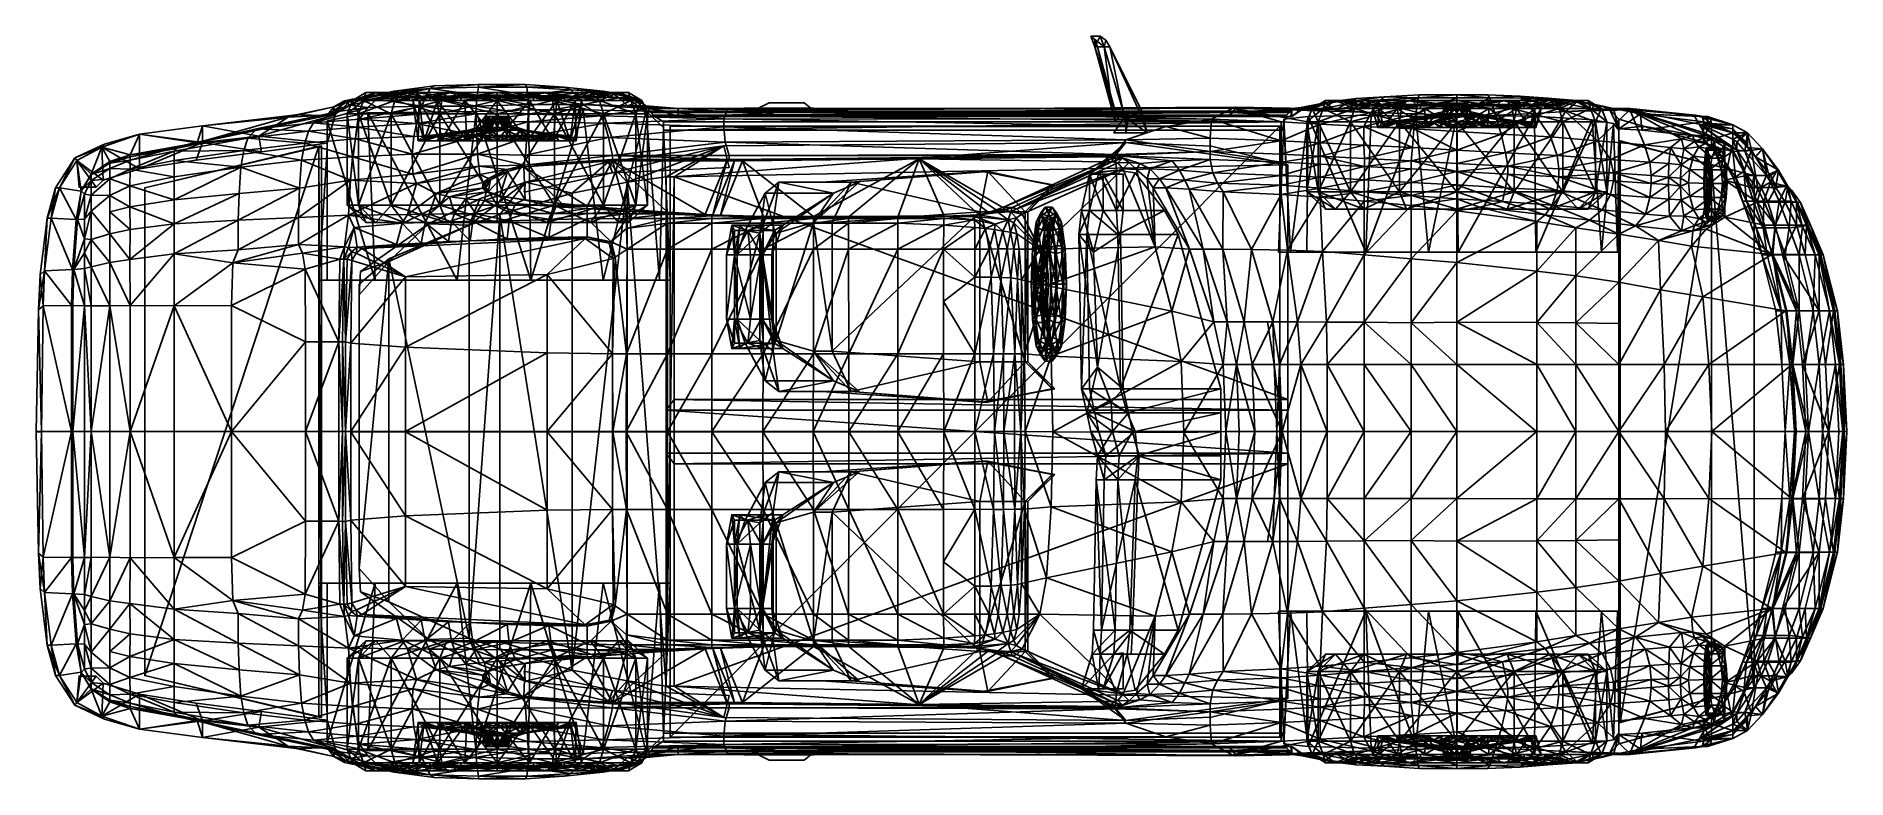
# Model space of a CAD drawing. Extents: x -4.29 to 0, y -0.83 to 0.92.
import ezdxf

# ---------------------------------------------------------------- set-up
doc = ezdxf.new("R2010")
doc.units = 0
doc.header["$LTSCALE"] = 5
doc.layers.get('0').update_dxf_attribs({"linetype": 'CONTINUOUS'})

msp = doc.modelspace()

# ---------------------------------------------------------------- meshes
at = {"color": 251, "linetype": 'BYBLOCK'}
mesh = msp.add_polyface(dxfattribs=at)
corners = [(-1.3702, 0.2483, 0.8935), (-1.3702, 0.2483, 0.9108), (-1.3543, 0.1467, 0.9132), (-1.4755, 0.1467, 0.9371), (-1.4657, 0.2483, 0.9277), (-1.4977, 0.2483, 0.9321), (-1.6259, 0.5864, 0.9085), (-1.6553, 0.5864, 0.9214), (-1.6415, 0.5658, 0.9171), (-1.611, 0.5658, 0.9098), (-1.5228, 0.42, 0.9175), (-1.5548, 0.42, 0.9241), (-1.7315, 0.642, 0.8953), (-1.7456, 0.6388, 0.908), (-1.7359, 0.6356, 0.9189), (-1.7137, 0.6356, 0.9189), (-1.6726, 0.6234, 0.9107), (-1.6978, 0.6256, 0.9267), (-1.6809, 0.6086, 0.9302), (-1.649, 0.6102, 0.9082), (-1.7251, 0.6248, 0.9534), (-1.7133, 0.6107, 0.9608), (-1.7388, 0.6274, 0.9466), (-1.761, 0.6274, 0.9466), (-1.9528, 0.3475, 1.2862), (-1.9534, 0.172, 1.3004), (-1.9457, 0.1719, 1.2885), (-1.9644, 0.5157, 1.2148), (-1.9514, 0.5027, 1.224), (-1.9975, 0.5191, 1.2068), (-1.9753, 0.5191, 1.2068), (-0.5599, 0.7514, 0.2223), (-0.5377, 0.7055, 0.254), (-0.5377, 0.7277, 0.2), (-0.4805, 0.7118, 0.2), (-1.3155, 0.7341, 0.3175), (-1.3124, 0.7468, 0.308), (-2.8395, 0.7468, 0.308), (-1.3187, 0.7436, 0.2762), (-1.7791, 0.915, 1.0096), (-1.7886, 0.9246, 1.016), (-1.7886, 0.9246, 0.908), (-1.7791, 0.915, 0.9144), (-1.7727, 0.8992, 0.9049), (-1.7791, 0.8992, 0.8953), (-1.7315, 0.7468, 0.9049), (-1.7378, 0.7468, 0.8953), (-1.7315, 0.7214, 1.016), (-1.7315, 0.7309, 1.0096), (-1.7315, 0.7214, 0.908), (-1.7315, 0.7309, 0.9144), (-1.7791, 0.8992, 1.0287), (-1.7727, 0.8992, 1.0192), (-1.7378, 0.7468, 1.0287), (-1.7315, 0.7468, 1.0192), (-1.7664, 0.9246, 1.016), (-1.7569, 0.8992, 1.0287), (-1.7124, 0.7468, 1.016), (-1.7092, 0.7214, 1.0033), (-1.7092, 0.7214, 0.9207), (-1.7124, 0.7468, 0.908), (-1.7569, 0.8992, 0.8953), (-1.7664, 0.9246, 0.908)]
mesh.append_faces([[corners[k] for k in face] for face in [(31, 32, 33)]], dxfattribs={"color": 251})
mesh.append_faces([[corners[k] for k in face] for face in [(3, 4, 5), (6, 8, 9), (11, 9, 8), (12, 14, 15), (16, 18, 19), (7, 19, 18), (17, 21, 18), (10, 5, 4), (24, 25, 26), (44, 42, 41), (50, 46, 49), (53, 48, 47), (39, 51, 40), (56, 53, 57), (47, 57, 53), (60, 49, 46), (46, 61, 60)]], dxfattribs={"vtx0": -1, "color": 251})
mesh.append_faces([[corners[k] for k in face] for face in [(21, 27, 28)]], dxfattribs={"vtx0": -1, "vtx1": -1, "color": 251})
mesh.append_faces([[corners[k] for k in face] for face in [(29, 30, 22)]], dxfattribs={"vtx0": -1, "vtx2": -1, "color": 251})
mesh.append_faces([[corners[k] for k in face] for face in [(10, 9, 11), (6, 19, 7), (20, 21, 17), (15, 14, 22), (23, 22, 14), (20, 27, 21), (33, 32, 34), (43, 44, 45), (46, 45, 44), (47, 48, 49), (50, 49, 48), (51, 52, 53), (54, 53, 52), (43, 42, 44), (54, 48, 53), (55, 40, 56), (51, 56, 40), (58, 57, 47), (59, 49, 60), (61, 44, 62), (41, 62, 44)]], dxfattribs={"vtx1": -1, "color": 251})
mesh.append_faces([[corners[k] for k in face] for face in [(0, 1, 2), (6, 7, 8), (12, 13, 14), (16, 17, 18), (10, 11, 5), (22, 23, 29), (35, 36, 37), (37, 36, 38), (39, 40, 41), (41, 42, 39), (50, 45, 46), (39, 52, 51), (56, 51, 53), (58, 47, 49), (49, 59, 58), (46, 44, 61), (62, 41, 40), (40, 55, 62)]], dxfattribs={"vtx2": -1, "color": 251})
at = {"color": 0, "linetype": 'BYBLOCK'}
mesh = msp.add_polyface(dxfattribs=at)
corners = [(-1.4521, 0.7545, 0.7937), (-2.5919, 0.7505, 0.5906), (-1.4457, 0.7563, 0.5906), (-1.3251, 0.7372, 0.2699), (-2.8268, 0.7372, 0.2699), (-1.3314, 0.7214, 0.2032), (-2.8014, 0.7023, 0.1905), (-1.3346, 0.7023, 0.1905), (-1.4521, 0.7436, 0.4477), (-2.5316, 0.7378, 0.4477), (-1.3187, 0.7436, 0.2762), (-2.4522, 0.7341, 0.3175), (-1.4648, 0.7341, 0.3175), (-1.7061, 0.696, 0.9017), (-1.6997, 0.7468, 0.8096), (-1.7346, 0.696, 0.8731), (-1.6997, 0.7309, 0.9271), (-1.668, 0.7468, 0.9176), (-1.668, 0.7468, 0.8096), (-1.6553, 0.696, 0.8731), (-1.6553, 0.696, 0.9017), (-1.5029, 0.7277, 0.8477), (-2.649, 0.7531, 0.7937), (-1.6108, 0.7108, 0.8636), (-2.6586, 0.7289, 0.8477), (-1.7061, 0.7309, 0.997), (-1.6743, 0.7468, 1.0065), (-1.7537, 0.915, 0.9144), (-1.7664, 0.9246, 0.908), (-1.7537, 0.915, 1.0096), (-1.7664, 0.9246, 1.016), (-1.7092, 0.7214, 0.9207), (-1.7092, 0.7214, 1.0033), (-1.7442, 0.8992, 1.0192), (-1.7442, 0.8992, 0.9049), (-1.7124, 0.7468, 0.908), (-1.7569, 0.8992, 0.8953), (-1.7124, 0.7468, 1.016), (-1.7569, 0.8992, 1.0287)]
mesh.append_faces([[corners[k] for k in face] for face in [(25, 16, 13)]], dxfattribs={"color": 0})
mesh.append_faces([[corners[k] for k in face] for face in [(8, 11, 12), (13, 14, 15), (17, 14, 16), (23, 24, 21), (25, 20, 26), (25, 31, 16), (34, 26, 17), (16, 26, 25), (34, 35, 36), (35, 16, 31), (27, 36, 28), (25, 37, 32), (38, 29, 30)]], dxfattribs={"vtx0": -1, "color": 0})
mesh.append_faces([[corners[k] for k in face] for face in [(0, 1, 2), (33, 37, 26)]], dxfattribs={"vtx0": -1, "vtx1": -1, "color": 0})
mesh.append_faces([[corners[k] for k in face] for face in [(33, 34, 27)]], dxfattribs={"vtx0": -1, "vtx2": -1, "color": 0})
mesh.append_faces([[corners[k] for k in face] for face in [(3, 4, 5), (16, 14, 13), (18, 17, 19), (0, 21, 22), (13, 20, 25), (26, 20, 17), (27, 28, 29), (30, 29, 28), (17, 16, 26), (33, 29, 38)]], dxfattribs={"vtx1": -1, "color": 0})
mesh.append_faces([[corners[k] for k in face] for face in [(8, 2, 9), (20, 19, 17), (33, 26, 34), (34, 17, 35), (17, 16, 35), (25, 26, 37)]], dxfattribs={"vtx1": -1, "vtx2": -1, "color": 0})
mesh.append_faces([[corners[k] for k in face] for face in [(6, 7, 5), (4, 3, 10), (17, 18, 14), (25, 32, 31), (27, 29, 33), (27, 34, 36), (33, 38, 37)]], dxfattribs={"vtx2": -1, "color": 0})
at = {"color": 254, "linetype": 'BYBLOCK'}
mesh = msp.add_polyface(dxfattribs=at)
corners = [(-1.7727, 0.8992, 1.0192), (-1.7727, 0.8992, 0.9049), (-1.7791, 0.915, 0.9144), (-1.7791, 0.915, 1.0096), (-1.7315, 0.7468, 1.0192), (-1.7315, 0.7468, 0.9049), (-1.7315, 0.7309, 1.0096), (-1.7315, 0.7309, 0.9144)]
mesh.append_faces([[corners[k] for k in face] for face in [(4, 5, 0), (1, 0, 5)]], dxfattribs={"vtx1": -1, "color": 254})
mesh.append_faces([[corners[k] for k in face] for face in [(0, 1, 2), (2, 3, 0), (6, 7, 5), (5, 4, 6)]], dxfattribs={"vtx2": -1, "color": 254})
at = {"color": 0, "linetype": 'BYBLOCK'}
mesh = msp.add_polyface(dxfattribs=at)
corners = [(-3.5676, 0.7468, 0.613), (-3.502, 0.756, 0.6982), (-3.6304, 0.719, 0.7446), (-3.519, 0.7745, 0.5778), (-3.4801, 0.7753, 0.6741), (-3.5435, 0.7614, 0.5952), (-3.4555, 0.788, 0.6445), (-3.7656, 0.705, 0.7024), (-3.5984, 0.7367, 0.5143), (-3.7603, 0.6882, 0.329), (-3.5984, 0.671, 0.2477), (-3.5793, 0.7385, 0.3143), (-3.6904, 0.733, 0.3556), (-3.5825, 0.7573, 0.5048), (-3.6714, 0.7384, 0.5048), (-3.5571, 0.7719, 0.5048), (-3.538, 0.7757, 0.5048), (-3.5285, 0.7761, 0.5143), (-3.5539, 0.7672, 0.5143), (-3.5031, 0.7808, 0.5651), (-3.5825, 0.7487, 0.5143), (-3.5212, 0.7282, 0.7687), (-3.6586, 0.6308, 0.8372), (-3.5424, 0.5837, 0.8905), (-3.6635, 0.5643, 0.8688), (-3.5383, 0.639, 0.859), (-3.5266, 0.7089, 0.7998), (-3.6426, 0.6993, 0.7768), (-3.651, 0.6711, 0.8059), (-3.5311, 0.6812, 0.828), (-3.7862, 0.6831, 0.7425), (-3.3951, 0.5976, 0.9023), (-3.3968, 0.6449, 0.8754)]
mesh.append_faces([[corners[k] for k in face] for face in [(11, 12, 9)]], dxfattribs={"color": 0})
mesh.append_faces([[corners[k] for k in face] for face in [(9, 10, 11), (16, 15, 11), (18, 13, 15)]], dxfattribs={"vtx0": -1, "color": 0})
mesh.append_faces([[corners[k] for k in face] for face in [(11, 13, 12), (19, 3, 17), (2, 1, 21), (25, 23, 22), (21, 26, 2)]], dxfattribs={"vtx0": -1, "vtx1": -1, "color": 0})
mesh.append_faces([[corners[k] for k in face] for face in [(3, 4, 5), (0, 7, 8), (4, 1, 5), (17, 3, 18), (0, 20, 5), (5, 18, 3), (8, 13, 20), (18, 20, 13), (2, 26, 27), (27, 26, 29), (28, 30, 27)]], dxfattribs={"vtx0": -1, "vtx1": -1, "vtx2": -1, "color": 0})
mesh.append_faces([[corners[k] for k in face] for face in [(0, 2, 7), (5, 1, 0), (12, 13, 14), (8, 14, 13), (0, 8, 20), (18, 16, 17), (22, 23, 24), (25, 28, 29), (27, 29, 28), (27, 7, 2)]], dxfattribs={"vtx0": -1, "vtx2": -1, "color": 0})
mesh.append_faces([[corners[k] for k in face] for face in [(0, 1, 2), (3, 6, 4), (15, 13, 11), (20, 18, 5), (6, 3, 19), (18, 15, 16), (25, 22, 28), (31, 23, 25), (32, 25, 29)]], dxfattribs={"vtx1": -1, "vtx2": -1, "color": 0})
at = {"color": 251, "linetype": 'BYBLOCK'}
mesh = msp.add_polyface(dxfattribs=at)
corners = [(-3.3312, 0.5245, 0.6841), (-3.4466, 0.5245, 0.607), (-3.4152, 0.4832, 0.5756), (-3.3264, 0.7722, 0.6724), (-3.4376, 0.7722, 0.5981), (-3.4466, 0.7404, 0.607), (-3.3312, 0.7404, 0.6841), (-3.5507, 0.5245, 0.3556), (-3.5237, 0.5245, 0.2195), (-3.4826, 0.4832, 0.2365), (-3.5063, 0.7912, 0.3556), (-3.4826, 0.7912, 0.2365), (-3.5119, 0.7722, 0.2244), (-3.4714, 0.7912, 0.3556), (-3.4503, 0.7912, 0.2499), (-3.4396, 0.7785, 0.3556), (-3.421, 0.7785, 0.262), (-3.3905, 0.7912, 0.1603), (-3.5063, 0.4832, 0.3556), (-3.538, 0.7722, 0.3556), (-3.5237, 0.7404, 0.2195), (-3.5507, 0.7404, 0.3556), (-3.3312, 0.7404, 0.0271), (-3.4466, 0.7404, 0.1042), (-3.4376, 0.7722, 0.1131), (-3.3312, 0.5245, 0.0271), (-3.4466, 0.5245, 0.1042), (-3.4152, 0.4832, 0.1356), (-3.4152, 0.7912, 0.1356), (-3.368, 0.7785, 0.5285), (-3.421, 0.7785, 0.4492), (-3.4503, 0.7912, 0.4613), (-3.4826, 0.7912, 0.4747), (-3.4826, 0.4832, 0.4747), (-3.5237, 0.5245, 0.4917), (-3.5119, 0.7722, 0.4868), (-3.5237, 0.7404, 0.4917), (-3.4152, 0.7912, 0.5756), (-3.3905, 0.7912, 0.5509)]
mesh.append_faces([[corners[k] for k in face] for face in [(0, 1, 2), (7, 8, 9), (10, 11, 12), (13, 14, 11), (15, 16, 14), (17, 14, 16), (9, 18, 7), (12, 19, 10), (11, 10, 13), (14, 13, 15), (27, 9, 8), (8, 26, 27), (24, 12, 11), (28, 11, 14), (14, 17, 28), (11, 28, 24), (29, 30, 31), (13, 31, 30), (10, 32, 31), (18, 33, 34), (19, 35, 32), (34, 7, 18), (32, 10, 19), (31, 13, 10), (30, 15, 13), (33, 2, 1), (1, 34, 33), (35, 4, 37), (32, 37, 38), (37, 32, 35), (31, 38, 29), (38, 31, 32)]], dxfattribs={"vtx1": -1, "vtx2": -1, "color": 251})
mesh.append_faces([[corners[k] for k in face] for face in [(3, 4, 5), (6, 5, 1), (19, 12, 20), (20, 21, 19), (21, 20, 8), (8, 7, 21), (22, 23, 24), (25, 26, 23), (20, 23, 26), (26, 8, 20), (12, 24, 23), (23, 20, 12), (35, 19, 21), (21, 36, 35), (36, 21, 7), (7, 34, 36), (5, 36, 34), (34, 1, 5), (4, 35, 36), (36, 5, 4)]], dxfattribs={"vtx2": -1, "color": 251})
at = {"color": 0, "linetype": 'BYBLOCK'}
mesh = msp.add_polyface(dxfattribs=at)
corners = [(-3.3539, 0.8007, 0.7048), (-3.4801, 0.7753, 0.6741), (-3.4555, 0.788, 0.6445), (-3.4396, 0.7944, 0.6255), (-3.3444, 0.8071, 0.6731), (-3.5031, 0.7808, 0.5651), (-3.3968, 0.6449, 0.8754), (-3.2438, 0.6887, 0.8655), (-3.2422, 0.6451, 0.8885), (-3.3951, 0.5976, 0.9023), (-3.1253, 0.6862, 0.8731), (-3.5383, 0.639, 0.859), (-3.364, 0.7817, 0.7435), (-3.2451, 0.7592, 0.7953), (-3.3735, 0.7592, 0.7725), (-3.2423, 0.7849, 0.7657), (-3.3819, 0.74, 0.7986), (-3.5212, 0.7282, 0.7687), (-3.3868, 0.7176, 0.8227), (-3.5266, 0.7089, 0.7998), (-3.2458, 0.741, 0.8174), (-3.502, 0.756, 0.6982), (-3.2396, 0.8103, 0.6921), (-3.2396, 0.8039, 0.7239), (-3.393, 0.6873, 0.8495), (-3.5311, 0.6812, 0.828), (-3.1221, 0.7403, 0.8255), (-3.2449, 0.7224, 0.8401), (-3.2156, 0.5878, 0.9331), (-3.2361, 0.5967, 0.9241), (-3.1723, 0.6091, 0.9148), (-3.2287, 0.5779, 0.9511), (-3.3866, 0.5755, 0.9455), (-3.239, 0.6168, 0.9067), (-3.1316, 0.6189, 0.908)]
mesh.append_faces([[corners[k] for k in face] for face in [(0, 1, 2), (4, 0, 3), (6, 7, 8), (10, 8, 7), (14, 17, 21), (0, 22, 23), (25, 19, 24), (26, 27, 20), (28, 29, 30)]], dxfattribs={"vtx0": -1, "vtx1": -1, "color": 0})
mesh.append_faces([[corners[k] for k in face] for face in [(15, 13, 12), (18, 19, 17), (12, 1, 0), (14, 1, 12), (0, 15, 12), (24, 19, 18), (18, 27, 7), (18, 20, 27), (32, 33, 29), (9, 33, 32), (30, 29, 33), (34, 33, 8), (9, 8, 33)]], dxfattribs={"vtx0": -1, "vtx1": -1, "vtx2": -1, "color": 0})
mesh.append_faces([[corners[k] for k in face] for face in [(3, 0, 2), (2, 5, 3), (9, 11, 6), (12, 13, 14), (14, 16, 17), (18, 17, 16), (14, 20, 16), (18, 7, 24), (6, 25, 24)]], dxfattribs={"vtx0": -1, "vtx2": -1, "color": 0})
mesh.append_faces([[corners[k] for k in face] for face in [(13, 20, 14)]], dxfattribs={"vtx1": -1, "color": 0})
mesh.append_faces([[corners[k] for k in face] for face in [(6, 8, 9), (14, 21, 1), (4, 22, 0), (26, 20, 13), (16, 20, 18), (24, 7, 6), (28, 31, 29)]], dxfattribs={"vtx1": -1, "vtx2": -1, "color": 0})
mesh.append_faces([[corners[k] for k in face] for face in [(0, 23, 15)]], dxfattribs={"vtx2": -1, "color": 0})
at = {"color": 251, "linetype": 'BYBLOCK'}
mesh = msp.add_polyface(dxfattribs=at)
corners = [(-3.3142, 0.4832, 0.6431), (-3.1951, 0.4832, 0.6667), (-3.1951, 0.5245, 0.7112), (-3.3264, 0.7722, 0.6724), (-3.1951, 0.7722, 0.6985), (-3.1951, 0.7912, 0.6667), (-3.3312, 0.5245, 0.6841), (-3.3142, 0.7912, 0.6431), (-3.4152, 0.4832, 0.5756), (-3.4376, 0.7722, 0.5981), (-3.4466, 0.7404, 0.607), (-3.3312, 0.7404, 0.6841), (-3.4466, 0.5245, 0.607), (-3.421, 0.7785, 0.262), (-3.368, 0.7785, 0.1827), (-3.3905, 0.7912, 0.1603), (-3.5063, 0.4832, 0.3556), (-3.4826, 0.4832, 0.2365), (-3.1951, 0.4832, 0.3556), (-3.4152, 0.4832, 0.1356), (-3.3142, 0.4832, 0.0681), (-3.1951, 0.4832, 0.0445), (-3.3264, 0.7722, 0.0388), (-3.4376, 0.7722, 0.1131), (-3.4152, 0.7912, 0.1356), (-3.4466, 0.5245, 0.1042), (-3.3312, 0.5245, 0.0271), (-3.3142, 0.7912, 0.0681), (-3.1951, 0.7722, 0.0127), (-3.1951, 0.5245), (-3.1951, 0.7912, 0.0445), (-3.3312, 0.7404, 0.0271), (-3.4466, 0.7404, 0.1042), (-3.1951, 0.7404), (-3.3009, 0.7912, 0.1004), (-3.2887, 0.7785, 0.1297), (-3.1951, 0.7912, 0.0794), (-3.1951, 0.7785, 0.1111), (-3.4826, 0.4832, 0.4747), (-3.3905, 0.7912, 0.5509), (-3.3009, 0.7912, 0.6108), (-3.2887, 0.7785, 0.5815), (-3.4152, 0.7912, 0.5756), (-3.368, 0.7785, 0.5285), (-3.1951, 0.7912, 0.6318), (-3.1951, 0.7785, 0.6001), (-3.1951, 0.7404, 0.7112)]
mesh.append_faces([[corners[k] for k in face] for face in [(0, 1, 2), (3, 4, 5), (2, 6, 0), (5, 7, 3), (8, 0, 6), (9, 3, 7), (13, 14, 15), (16, 17, 18), (17, 19, 18), (19, 20, 18), (20, 21, 18), (22, 23, 24), (25, 26, 20), (24, 27, 22), (21, 20, 26), (28, 22, 27), (26, 29, 21), (27, 30, 28), (20, 19, 25), (34, 15, 14), (27, 24, 15), (15, 34, 27), (14, 35, 34), (30, 27, 34), (36, 34, 35), (35, 37, 36), (34, 36, 30), (1, 0, 18), (0, 8, 18), (8, 38, 18), (38, 16, 18), (39, 40, 41), (40, 39, 42), (41, 43, 39), (40, 44, 45), (44, 40, 7), (42, 7, 40), (7, 42, 9), (45, 41, 40), (7, 5, 44)]], dxfattribs={"vtx1": -1, "vtx2": -1, "color": 251})
mesh.append_faces([[corners[k] for k in face] for face in [(10, 11, 3), (12, 6, 11), (23, 22, 31), (32, 31, 26), (31, 33, 29), (29, 26, 31), (22, 28, 33), (33, 31, 22), (46, 11, 6), (6, 2, 46), (4, 3, 11), (11, 46, 4)]], dxfattribs={"vtx2": -1, "color": 251})
at = {"color": 254, "linetype": 'BYBLOCK'}
mesh = msp.add_polyface(dxfattribs=at)
corners = [(-3.3366, 0.7722, 0.2142), (-3.3799, 0.7722, 0.2791), (-3.3276, 0.6769, 0.2231), (-3.3545, 0.7722, 0.1962), (-3.368, 0.7817, 0.1827), (-3.421, 0.7817, 0.262), (-3.3545, 0.7817, 0.1962), (-3.4034, 0.7817, 0.2693), (-3.4034, 0.7722, 0.2693), (-3.3682, 0.6769, 0.2839), (-3.368, 0.7785, 0.1827), (-3.421, 0.7785, 0.262), (-3.2668, 0.6769, 0.1825), (-3.2887, 0.7817, 0.1297), (-3.2814, 0.7817, 0.1473), (-3.2887, 0.7785, 0.1297), (-3.2814, 0.7722, 0.1473), (-3.3276, 0.6769, 0.4881), (-3.3682, 0.6769, 0.4273), (-3.3366, 0.7722, 0.497), (-3.4034, 0.7722, 0.4419), (-3.3545, 0.7722, 0.515), (-3.3545, 0.7817, 0.515), (-3.4034, 0.7817, 0.4419), (-3.368, 0.7817, 0.5285), (-3.421, 0.7817, 0.4492), (-3.3799, 0.7722, 0.4321), (-3.421, 0.7785, 0.4492), (-3.368, 0.7785, 0.5285), (-3.3825, 0.6769, 0.3556), (-3.3952, 0.7722, 0.3556), (-3.3694, 0.6896, 0.3594), (-3.3403, 0.6896, 0.4489), (-3.3557, 0.6896, 0.3469), (-3.3219, 0.6896, 0.451), (-3.2508, 0.7023, 0.391), (-3.3622, 0.6833, 0.4065), (-3.4206, 0.7817, 0.3556), (-3.4206, 0.7722, 0.3556), (-3.4396, 0.7817, 0.3556), (-3.4396, 0.7785, 0.3556), (-3.2717, 0.7722, 0.5404), (-3.2814, 0.7817, 0.5639), (-3.2887, 0.7817, 0.5815), (-3.2887, 0.7785, 0.5815), (-3.2814, 0.7722, 0.5639)]
mesh.append_faces([[corners[k] for k in face] for face in [(32, 31, 36)]], dxfattribs={"vtx0": -1, "color": 254})
mesh.append_faces([[corners[k] for k in face] for face in [(31, 32, 33), (34, 33, 32)]], dxfattribs={"vtx0": -1, "vtx1": -1, "color": 254})
mesh.append_faces([[corners[k] for k in face] for face in [(33, 34, 35)]], dxfattribs={"vtx0": -1, "vtx2": -1, "color": 254})
mesh.append_faces([[corners[k] for k in face] for face in [(10, 11, 4), (5, 4, 11), (15, 10, 13), (4, 13, 10), (27, 28, 25), (24, 25, 28), (40, 27, 39), (25, 39, 27), (11, 40, 5), (39, 5, 40), (28, 44, 24), (43, 24, 44)]], dxfattribs={"vtx1": -1, "color": 254})
mesh.append_faces([[corners[k] for k in face] for face in [(0, 1, 2), (1, 0, 3), (4, 5, 6), (7, 6, 5), (3, 8, 1), (9, 2, 1), (2, 12, 0), (13, 4, 14), (16, 3, 0), (6, 14, 4), (17, 18, 19), (20, 21, 19), (22, 23, 24), (25, 24, 23), (19, 26, 20), (26, 19, 18), (18, 29, 26), (1, 30, 9), (30, 26, 29), (29, 9, 30), (23, 37, 25), (38, 20, 26), (39, 25, 37), (26, 30, 38), (5, 39, 7), (30, 1, 8), (37, 7, 39), (8, 38, 30), (19, 41, 17), (42, 22, 43), (24, 43, 22), (41, 19, 21), (21, 45, 41)]], dxfattribs={"vtx1": -1, "vtx2": -1, "color": 254})
mesh.append_faces([[corners[k] for k in face] for face in [(8, 3, 6), (6, 7, 8), (3, 16, 14), (14, 6, 3), (21, 20, 23), (23, 22, 21), (20, 38, 37), (37, 23, 20), (38, 8, 7), (7, 37, 38), (45, 21, 22), (22, 42, 45)]], dxfattribs={"vtx2": -1, "color": 254})
mesh = msp.add_polyface(dxfattribs=at)
corners = [(-3.2526, 0.6896, 0.1911), (-3.3287, 0.6896, 0.2464), (-3.3251, 0.6896, 0.2645), (-3.2365, 0.6896, 0.2002), (-3.2142, 0.7023, 0.2905), (-3.1951, 0.7722, 0.1556), (-3.2717, 0.7722, 0.1708), (-3.1951, 0.6769, 0.1683), (-3.3366, 0.7722, 0.2142), (-3.2668, 0.6769, 0.1825), (-3.2952, 0.6833, 0.2125), (-3.1951, 0.7722, 0.1302), (-3.2814, 0.7817, 0.1473), (-3.1951, 0.7817, 0.1302), (-3.2887, 0.7817, 0.1297), (-3.2814, 0.7722, 0.1473), (-3.1951, 0.7817, 0.1111), (-3.1951, 0.7785, 0.1111), (-3.2887, 0.7785, 0.1297), (-3.1787, 0.7023, 0.4195), (-3.218, 0.7023, 0.4195), (-3.2531, 0.6896, 0.5056), (-3.1951, 0.7341, 0.381), (-3.2049, 0.7341, 0.3791), (-3.1951, 0.7087, 0.3905), (-3.2085, 0.7087, 0.3879), (-3.2131, 0.7341, 0.3736), (-3.2198, 0.7087, 0.3803), (-3.2186, 0.7341, 0.3653), (-3.1951, 0.7087, 0.3207), (-3.2085, 0.7087, 0.3233), (-3.1951, 0.7341, 0.3302), (-3.2198, 0.7087, 0.3309), (-3.2049, 0.7341, 0.3321), (-3.2274, 0.7087, 0.3422), (-3.2131, 0.7341, 0.3376), (-3.2301, 0.7087, 0.3556), (-3.2186, 0.7341, 0.3459), (-3.2274, 0.7087, 0.369), (-3.2205, 0.7341, 0.3556), (-3.263, 0.7023, 0.3537), (-3.2508, 0.7023, 0.391), (-3.2412, 0.7087, 0.3392), (-3.3557, 0.6896, 0.3469), (-3.225, 0.7087, 0.3944), (-3.1482, 0.7087, 0.3418), (-3.1938, 0.7087, 0.3067), (-3.246, 0.7023, 0.3136), (-3.1951, 0.7341, 0.3556), (-3.1951, 0.6769, 0.5429), (-3.2668, 0.6769, 0.5287), (-3.1951, 0.7722, 0.5556), (-3.2717, 0.7722, 0.5404), (-3.3276, 0.6769, 0.4881), (-3.2454, 0.6896, 0.5224), (-3.1512, 0.6896, 0.5224), (-3.1983, 0.6833, 0.5302), (-3.1951, 0.7817, 0.581), (-3.2814, 0.7817, 0.5639), (-3.1951, 0.7817, 0.6001), (-3.2814, 0.7722, 0.5639), (-3.1951, 0.7722, 0.581), (-3.2887, 0.7817, 0.5815), (-3.2887, 0.7785, 0.5815), (-3.1951, 0.7785, 0.6001)]
mesh.append_faces([[corners[k] for k in face] for face in [(1, 0, 10), (55, 54, 56)]], dxfattribs={"vtx0": -1, "color": 254})
mesh.append_faces([[corners[k] for k in face] for face in [(3, 2, 4), (40, 41, 42), (47, 4, 2), (20, 19, 44), (22, 48, 23), (23, 48, 26), (26, 48, 28), (28, 48, 39), (39, 48, 37), (37, 48, 35), (35, 48, 33), (33, 48, 31), (54, 55, 21)]], dxfattribs={"vtx0": -1, "vtx1": -1, "color": 254})
mesh.append_faces([[corners[k] for k in face] for face in [(45, 42, 44)]], dxfattribs={"vtx0": -1, "vtx1": -1, "vtx2": -1, "color": 254})
mesh.append_faces([[corners[k] for k in face] for face in [(0, 1, 2), (2, 3, 0), (19, 20, 21), (41, 40, 43), (42, 41, 44), (46, 47, 42)]], dxfattribs={"vtx0": -1, "vtx2": -1, "color": 254})
mesh.append_faces([[corners[k] for k in face] for face in [(17, 18, 16), (14, 16, 18), (63, 64, 62), (59, 62, 64)]], dxfattribs={"vtx1": -1, "color": 254})
mesh.append_faces([[corners[k] for k in face] for face in [(5, 6, 7), (6, 8, 9), (9, 7, 6), (6, 5, 11), (12, 13, 14), (11, 15, 6), (16, 14, 13), (8, 6, 15), (22, 23, 24), (25, 24, 23), (23, 26, 25), (27, 25, 26), (26, 28, 27), (29, 30, 31), (30, 32, 33), (33, 31, 30), (32, 34, 35), (35, 33, 32), (34, 36, 37), (37, 35, 34), (36, 38, 39), (39, 37, 36), (38, 27, 28), (28, 39, 38), (46, 4, 47), (49, 50, 51), (52, 51, 50), (50, 53, 52), (57, 58, 59), (60, 61, 51), (62, 59, 58), (51, 52, 60)]], dxfattribs={"vtx1": -1, "vtx2": -1, "color": 254})
mesh.append_faces([[corners[k] for k in face] for face in [(15, 11, 13), (13, 12, 15), (61, 60, 58), (58, 57, 61)]], dxfattribs={"vtx2": -1, "color": 254})
mesh = msp.add_polyface(dxfattribs=at)
corners = [(-3.1709, 0.7023, 0.2942), (-3.1391, 0.7023, 0.3173), (-3.1487, 0.6896, 0.2039), (-3.0601, 0.6896, 0.2683), (-3.1186, 0.7722, 0.1708), (-3.1951, 0.7722, 0.1556), (-3.1235, 0.6769, 0.1825), (-3.0627, 0.6769, 0.2231), (-3.1951, 0.6769, 0.1683), (-3.1326, 0.6896, 0.1948), (-3.0564, 0.6896, 0.2502), (-3.0899, 0.6833, 0.2162), (-3.1016, 0.7817, 0.1297), (-3.1951, 0.7817, 0.1111), (-3.1089, 0.7817, 0.1473), (-3.1089, 0.7722, 0.1473), (-3.1951, 0.7722, 0.1302), (-3.1951, 0.7817, 0.1302), (-3.1016, 0.7785, 0.1297), (-3.1951, 0.7785, 0.1111), (-3.2531, 0.6896, 0.5056), (-3.1436, 0.6896, 0.5056), (-3.1787, 0.7023, 0.4195), (-3.1705, 0.7087, 0.3803), (-3.1629, 0.7087, 0.369), (-3.1772, 0.7341, 0.3736), (-3.1854, 0.7341, 0.3791), (-3.1818, 0.7087, 0.3879), (-3.1951, 0.7341, 0.381), (-3.1951, 0.7087, 0.3905), (-3.1602, 0.7087, 0.3556), (-3.1717, 0.7341, 0.3653), (-3.1629, 0.7087, 0.3422), (-3.1697, 0.7341, 0.3556), (-3.1705, 0.7087, 0.3309), (-3.1717, 0.7341, 0.3459), (-3.1818, 0.7087, 0.3233), (-3.1772, 0.7341, 0.3376), (-3.1951, 0.7087, 0.3207), (-3.1854, 0.7341, 0.3321), (-3.1951, 0.7341, 0.3302), (-3.225, 0.7087, 0.3944), (-3.1675, 0.7087, 0.3959), (-3.1482, 0.7087, 0.3418), (-3.1293, 0.7023, 0.3597), (-3.1938, 0.7087, 0.3067), (-3.2412, 0.7087, 0.3392), (-3.1414, 0.7023, 0.397), (-3.0704, 0.6896, 0.4571), (-3.1951, 0.7341, 0.3556), (-3.1186, 0.7722, 0.5404), (-3.0537, 0.7722, 0.497), (-3.1235, 0.6769, 0.5287), (-3.1951, 0.6769, 0.5429), (-3.1951, 0.7722, 0.5556), (-3.1512, 0.6896, 0.5224), (-3.1089, 0.7817, 0.5639), (-3.1951, 0.7817, 0.581), (-3.1016, 0.7817, 0.5815), (-3.1951, 0.7722, 0.581), (-3.1089, 0.7722, 0.5639), (-3.1951, 0.7817, 0.6001), (-3.1951, 0.7785, 0.6001), (-3.1016, 0.7785, 0.5815)]
mesh.append_faces([[corners[k] for k in face] for face in [(9, 10, 11)]], dxfattribs={"vtx0": -1, "color": 254})
mesh.append_faces([[corners[k] for k in face] for face in [(0, 1, 2), (3, 2, 1), (47, 44, 42), (33, 49, 31), (31, 49, 25), (25, 49, 26), (26, 49, 28), (40, 49, 39), (39, 49, 37), (37, 49, 35), (35, 49, 33), (21, 20, 55)]], dxfattribs={"vtx0": -1, "vtx1": -1, "color": 254})
mesh.append_faces([[corners[k] for k in face] for face in [(41, 42, 43), (43, 45, 46)]], dxfattribs={"vtx0": -1, "vtx1": -1, "vtx2": -1, "color": 254})
mesh.append_faces([[corners[k] for k in face] for face in [(10, 9, 2), (20, 21, 22), (42, 44, 43), (43, 0, 45), (41, 22, 42), (44, 47, 48)]], dxfattribs={"vtx0": -1, "vtx2": -1, "color": 254})
mesh.append_faces([[corners[k] for k in face] for face in [(18, 19, 12), (13, 12, 19), (62, 63, 61), (58, 61, 63)]], dxfattribs={"vtx1": -1, "color": 254})
mesh.append_faces([[corners[k] for k in face] for face in [(4, 5, 6), (6, 7, 4), (8, 6, 5), (12, 13, 14), (15, 16, 5), (17, 14, 13), (5, 4, 15), (23, 24, 25), (25, 26, 23), (27, 23, 26), (26, 28, 27), (29, 27, 28), (24, 30, 31), (31, 25, 24), (30, 32, 33), (33, 31, 30), (32, 34, 35), (35, 33, 32), (34, 36, 37), (37, 35, 34), (36, 38, 39), (39, 37, 36), (40, 39, 38), (43, 1, 0), (50, 51, 52), (52, 53, 50), (54, 50, 53), (56, 57, 58), (59, 60, 50), (50, 54, 59), (51, 50, 60), (61, 58, 57)]], dxfattribs={"vtx1": -1, "vtx2": -1, "color": 254})
mesh.append_faces([[corners[k] for k in face] for face in [(16, 15, 14), (14, 17, 16), (60, 59, 57), (57, 56, 60)]], dxfattribs={"vtx2": -1, "color": 254})
at = {"color": 0, "linetype": 'BYBLOCK'}
mesh = msp.add_polyface(dxfattribs=at)
corners = [(-3.1253, 0.8039, 0.7207), (-3.0364, 0.8039, 0.6667), (-3.0205, 0.7976, 0.6953), (-3.1285, 0.8103, 0.6921), (-2.9068, 0.7785, 0.6401), (-2.9912, 0.7626, 0.7516), (-3.0045, 0.7817, 0.7227), (-2.9253, 0.7912, 0.6255), (-2.9443, 0.7944, 0.6096), (-3.1612, 0.5045, 1.1076), (-3.2254, 0.5351, 1.0566), (-3.1516, 0.528, 1.0871), (-3.0564, 0.5203, 1.121), (-3.0623, 0.5047, 1.1367), (-3.1324, 0.5371, 1.0546), (-3.0451, 0.5285, 1.0969), (-3.1253, 0.6862, 0.8731), (-3.1285, 0.6427, 0.8953), (-3.2422, 0.6451, 0.8885), (-2.9316, 0.6846, 0.8763), (-2.9221, 0.6424, 0.8953), (-3.1212, 0.7626, 0.7925), (-3.2423, 0.7849, 0.7657), (-3.1226, 0.7849, 0.7586), (-3.2451, 0.7592, 0.7953), (-3.1221, 0.7403, 0.8255), (-2.9507, 0.7361, 0.8382), (-3.2396, 0.8039, 0.7239), (-3.2396, 0.8103, 0.6921), (-3.1225, 0.7221, 0.8505), (-3.2449, 0.7224, 0.8401), (-3.2438, 0.6887, 0.8655), (-2.9411, 0.7183, 0.8572), (-3.1723, 0.6091, 0.9148), (-3.239, 0.6168, 0.9067), (-3.1316, 0.6189, 0.908), (-3.1937, 0.5463, 1.0167), (-2.9824, 0.5161, 1.1438), (-2.9824, 0.5217, 1.1233)]
mesh.append_faces([[corners[k] for k in face] for face in [(0, 1, 2), (7, 6, 2), (8, 2, 1), (5, 25, 21), (3, 27, 28), (33, 34, 35), (38, 12, 15)]], dxfattribs={"vtx0": -1, "vtx1": -1, "color": 0})
mesh.append_faces([[corners[k] for k in face] for face in [(4, 5, 6), (9, 10, 11), (11, 12, 13), (14, 12, 11), (17, 19, 20), (21, 22, 23), (6, 5, 23), (23, 2, 6), (22, 27, 23), (25, 29, 30), (29, 31, 30), (29, 26, 32), (32, 16, 29), (10, 36, 11), (37, 12, 38)]], dxfattribs={"vtx0": -1, "vtx1": -1, "vtx2": -1, "color": 0})
mesh.append_faces([[corners[k] for k in face] for face in [(16, 17, 18), (23, 5, 21), (5, 26, 25), (3, 0, 27), (23, 0, 2), (23, 27, 0), (25, 24, 21), (32, 19, 16), (35, 18, 17), (17, 20, 35), (11, 36, 14)]], dxfattribs={"vtx0": -1, "vtx2": -1, "color": 0})
mesh.append_faces([[corners[k] for k in face] for face in [(3, 1, 0), (14, 15, 12), (16, 19, 17), (21, 24, 22), (25, 26, 29), (16, 31, 29)]], dxfattribs={"vtx1": -1, "vtx2": -1, "color": 0})
at = {"color": 251, "linetype": 'BYBLOCK'}
mesh = msp.add_polyface(dxfattribs=at)
corners = [(-3.0639, 0.7722, 0.6724), (-2.9527, 0.7722, 0.5981), (-2.9751, 0.7912, 0.5756), (-2.9437, 0.5245, 0.607), (-3.0591, 0.5245, 0.6841), (-3.0761, 0.4832, 0.6431), (-3.0761, 0.7912, 0.6431), (-3.1951, 0.4832, 0.6667), (-3.1951, 0.7722, 0.6985), (-3.1951, 0.5245, 0.7112), (-3.1951, 0.7912, 0.6667), (-3.0591, 0.7404, 0.6841), (-2.9437, 0.7404, 0.607), (-3.1951, 0.4832, 0.0445), (-3.0761, 0.4832, 0.0681), (-3.1951, 0.4832, 0.3556), (-2.9751, 0.4832, 0.1356), (-2.9077, 0.4832, 0.2365), (-2.884, 0.4832, 0.3556), (-3.1951, 0.5245), (-3.0639, 0.7722, 0.0388), (-3.1951, 0.7722, 0.0127), (-3.1951, 0.7912, 0.0445), (-3.0591, 0.5245, 0.0271), (-3.0761, 0.7912, 0.0681), (-2.9527, 0.7722, 0.1131), (-2.9437, 0.7404, 0.1042), (-3.0591, 0.7404, 0.0271), (-2.9437, 0.5245, 0.1042), (-3.1951, 0.7404), (-2.9998, 0.7912, 0.1603), (-3.0894, 0.7912, 0.1004), (-3.1016, 0.7785, 0.1297), (-3.0223, 0.7785, 0.1827), (-2.9751, 0.7912, 0.1356), (-3.1951, 0.7912, 0.0794), (-3.1951, 0.7785, 0.1111), (-2.9693, 0.7785, 0.4492), (-3.0223, 0.7785, 0.5285), (-2.9998, 0.7912, 0.5509), (-2.9077, 0.4832, 0.4747), (-2.9751, 0.4832, 0.5756), (-3.0894, 0.7912, 0.6108), (-3.1016, 0.7785, 0.5815), (-3.1951, 0.7912, 0.6318), (-3.1951, 0.7785, 0.6001), (-3.1951, 0.7404, 0.7112)]
mesh.append_faces([[corners[k] for k in face] for face in [(0, 1, 2), (3, 4, 5), (2, 6, 0), (7, 5, 4), (8, 0, 6), (4, 9, 7), (6, 10, 8), (13, 14, 15), (14, 16, 15), (16, 17, 15), (17, 18, 15), (14, 13, 19), (20, 21, 22), (19, 23, 14), (22, 24, 20), (16, 14, 23), (25, 20, 24), (30, 31, 32), (32, 33, 30), (31, 30, 34), (31, 35, 36), (35, 31, 24), (34, 24, 31), (24, 34, 25), (24, 22, 35), (36, 32, 31), (37, 38, 39), (18, 40, 15), (40, 41, 15), (41, 5, 15), (5, 7, 15), (5, 41, 3), (39, 42, 6), (38, 43, 42), (42, 39, 38), (6, 2, 39), (10, 6, 42), (44, 42, 43), (42, 44, 10), (43, 45, 44)]], dxfattribs={"vtx1": -1, "vtx2": -1, "color": 251})
mesh.append_faces([[corners[k] for k in face] for face in [(1, 0, 11), (12, 11, 4), (26, 27, 20), (28, 23, 27), (29, 27, 23), (23, 19, 29), (21, 20, 27), (27, 29, 21), (11, 46, 9), (9, 4, 11), (0, 8, 46), (46, 11, 0)]], dxfattribs={"vtx2": -1, "color": 251})
at = {"color": 254, "linetype": 'BYBLOCK'}
mesh = msp.add_polyface(dxfattribs=at)
corners = [(-3.1487, 0.6896, 0.2039), (-3.0601, 0.6896, 0.2683), (-3.0564, 0.6896, 0.2502), (-2.9693, 0.7817, 0.262), (-3.0223, 0.7817, 0.1827), (-2.9869, 0.7817, 0.2693), (-3.0537, 0.7722, 0.2142), (-3.0103, 0.7722, 0.2791), (-2.9869, 0.7722, 0.2693), (-3.0221, 0.6769, 0.2839), (-3.0627, 0.6769, 0.2231), (-3.0357, 0.7722, 0.1962), (-3.0357, 0.7817, 0.1962), (-2.9693, 0.7785, 0.262), (-3.0223, 0.7785, 0.1827), (-3.1186, 0.7722, 0.1708), (-3.1016, 0.7817, 0.1297), (-3.1089, 0.7817, 0.1473), (-3.1016, 0.7785, 0.1297), (-3.1089, 0.7722, 0.1473), (-2.9869, 0.7817, 0.4419), (-3.0357, 0.7817, 0.515), (-2.9693, 0.7817, 0.4492), (-3.0357, 0.7722, 0.515), (-2.9869, 0.7722, 0.4419), (-3.0103, 0.7722, 0.4321), (-3.0221, 0.6769, 0.4273), (-3.0627, 0.6769, 0.4881), (-3.0223, 0.7817, 0.5285), (-3.0537, 0.7722, 0.497), (-3.0223, 0.7785, 0.5285), (-2.9693, 0.7785, 0.4492), (-2.9951, 0.7722, 0.3556), (-3.0078, 0.6769, 0.3556), (-3.0704, 0.6896, 0.4571), (-3.0365, 0.6896, 0.3529), (-3.1293, 0.7023, 0.3597), (-3.0229, 0.6896, 0.3654), (-3.03, 0.6833, 0.4126), (-3.052, 0.6896, 0.455), (-2.9507, 0.7817, 0.3556), (-2.9697, 0.7722, 0.3556), (-2.9697, 0.7817, 0.3556), (-2.9507, 0.7785, 0.3556), (-3.1235, 0.6769, 0.5287), (-3.1016, 0.7817, 0.5815), (-3.1089, 0.7817, 0.5639), (-3.1016, 0.7785, 0.5815), (-3.1089, 0.7722, 0.5639)]
mesh.append_faces([[corners[k] for k in face] for face in [(35, 34, 37), (39, 37, 34)]], dxfattribs={"vtx0": -1, "vtx1": -1, "color": 254})
mesh.append_faces([[corners[k] for k in face] for face in [(0, 1, 2), (34, 35, 36)]], dxfattribs={"vtx0": -1, "vtx2": -1, "color": 254})
mesh.append_faces([[corners[k] for k in face] for face in [(13, 14, 3), (4, 3, 14), (14, 18, 4), (16, 4, 18), (30, 31, 28), (22, 28, 31), (38, 37, 39), (31, 43, 22), (40, 22, 43), (43, 13, 40), (3, 40, 13), (47, 30, 45), (28, 45, 30)]], dxfattribs={"vtx1": -1, "color": 254})
mesh.append_faces([[corners[k] for k in face] for face in [(3, 4, 5), (6, 7, 8), (7, 6, 9), (10, 9, 6), (8, 11, 6), (12, 5, 4), (6, 15, 10), (4, 16, 12), (17, 12, 16), (15, 6, 11), (11, 19, 15), (20, 21, 22), (23, 24, 25), (26, 27, 25), (28, 22, 21), (25, 29, 23), (29, 25, 27), (25, 32, 26), (32, 7, 33), (33, 26, 32), (9, 33, 7), (22, 40, 20), (32, 25, 24), (24, 41, 32), (42, 20, 40), (7, 32, 41), (40, 3, 42), (5, 42, 3), (41, 8, 7), (27, 44, 29), (45, 28, 46), (48, 23, 29), (21, 46, 28)]], dxfattribs={"vtx1": -1, "vtx2": -1, "color": 254})
mesh.append_faces([[corners[k] for k in face] for face in [(11, 8, 5), (5, 12, 11), (19, 11, 12), (12, 17, 19), (24, 23, 21), (21, 20, 24), (41, 24, 20), (20, 42, 41), (8, 41, 42), (42, 5, 8), (23, 48, 46), (46, 21, 23)]], dxfattribs={"vtx2": -1, "color": 254})
at = {"color": 251, "linetype": 'BYBLOCK'}
mesh = msp.add_polyface(dxfattribs=at)
corners = [(-3.0591, 0.7404, 0.6841), (-2.9437, 0.7404, 0.607), (-2.9527, 0.7722, 0.5981), (-3.0591, 0.5245, 0.6841), (-2.9437, 0.5245, 0.607), (-3.0223, 0.7785, 0.1827), (-2.9693, 0.7785, 0.262), (-2.9399, 0.7912, 0.2499), (-2.9189, 0.7912, 0.3556), (-2.884, 0.7912, 0.3556), (-2.9077, 0.7912, 0.2365), (-2.884, 0.4832, 0.3556), (-2.9077, 0.4832, 0.2365), (-2.8666, 0.5245, 0.2195), (-2.8522, 0.7722, 0.3556), (-2.8783, 0.7722, 0.2244), (-2.8395, 0.5245, 0.3556), (-2.8395, 0.7404, 0.3556), (-2.8666, 0.7404, 0.2195), (-3.0591, 0.5245, 0.0271), (-2.9437, 0.5245, 0.1042), (-2.9751, 0.4832, 0.1356), (-3.0639, 0.7722, 0.0388), (-2.9527, 0.7722, 0.1131), (-2.9437, 0.7404, 0.1042), (-3.0591, 0.7404, 0.0271), (-2.9751, 0.7912, 0.1356), (-2.9998, 0.7912, 0.1603), (-2.9077, 0.4832, 0.4747), (-2.8783, 0.7722, 0.4868), (-2.9077, 0.7912, 0.4747), (-2.9399, 0.7912, 0.4613), (-2.9507, 0.7785, 0.3556), (-2.9693, 0.7785, 0.4492), (-2.9998, 0.7912, 0.5509), (-2.8666, 0.5245, 0.4917), (-2.8666, 0.7404, 0.4917), (-2.9751, 0.4832, 0.5756), (-2.9751, 0.7912, 0.5756)]
mesh.append_faces([[corners[k] for k in face] for face in [(5, 6, 7), (8, 7, 6), (9, 10, 7), (11, 12, 13), (14, 15, 10), (13, 16, 11), (10, 9, 14), (7, 8, 9), (19, 20, 21), (12, 21, 20), (20, 13, 12), (10, 26, 27), (15, 23, 26), (26, 10, 15), (7, 27, 5), (27, 7, 10), (28, 11, 16), (29, 14, 9), (30, 9, 8), (31, 8, 32), (32, 33, 31), (34, 31, 33), (8, 31, 30), (16, 35, 28), (9, 30, 29), (6, 32, 8), (37, 28, 35), (35, 4, 37), (38, 30, 31), (2, 29, 30), (31, 34, 38), (30, 38, 2)]], dxfattribs={"vtx1": -1, "vtx2": -1, "color": 251})
mesh.append_faces([[corners[k] for k in face] for face in [(0, 1, 2), (3, 4, 1), (15, 14, 17), (17, 18, 15), (18, 17, 16), (16, 13, 18), (22, 23, 24), (25, 24, 20), (24, 18, 13), (13, 20, 24), (23, 15, 18), (18, 24, 23), (14, 29, 36), (36, 17, 14), (17, 36, 35), (35, 16, 17), (36, 1, 4), (4, 35, 36), (29, 2, 1), (1, 36, 29)]], dxfattribs={"vtx2": -1, "color": 251})
at = {"color": 0, "linetype": 'BYBLOCK'}
mesh = msp.add_polyface(dxfattribs=at)
corners = [(-2.7665, 0.7531, 0.5906), (-2.649, 0.7531, 0.7937), (-2.8411, 0.7531, 0.7835), (-2.5919, 0.7505, 0.5906), (-2.8862, 0.7595, 0.653), (-2.9912, 0.7626, 0.7516), (-2.9068, 0.7785, 0.6401), (-3.0045, 0.7817, 0.7227), (-2.9253, 0.7912, 0.6255), (-2.9443, 0.7944, 0.6096), (-3.0205, 0.7976, 0.6953), (-2.7665, 0.7531, 0.4477), (-2.5316, 0.7378, 0.4477), (-2.8425, 0.7595, 0.5584), (-2.8344, 0.7563, 0.4477), (-2.8427, 0.7595, 0.4477), (-2.8586, 0.769, 0.5532), (-2.8491, 0.7658, 0.4477), (-2.8745, 0.7785, 0.5461), (-2.8935, 0.7817, 0.5366), (-2.8618, 0.769, 0.4445), (-2.7665, 0.7341, 0.3175), (-2.4522, 0.7341, 0.3175), (-2.8395, 0.7341, 0.3175), (-2.6586, 0.7097, 0.8636), (-2.6554, 0.6739, 0.8826), (-2.9316, 0.6846, 0.8763), (-2.9221, 0.6424, 0.8953), (-2.9507, 0.7361, 0.8382), (-2.9411, 0.7183, 0.8572), (-2.6586, 0.7289, 0.8477), (-2.6459, 0.642, 0.8953)]
mesh.append_faces([[corners[k] for k in face] for face in [(0, 1, 2), (30, 2, 1), (27, 25, 31)]], dxfattribs={"vtx0": -1, "color": 0})
mesh.append_faces([[corners[k] for k in face] for face in [(4, 2, 5), (3, 11, 12), (14, 11, 13), (17, 16, 18), (21, 14, 23), (4, 16, 13), (8, 19, 18), (28, 2, 30)]], dxfattribs={"vtx0": -1, "vtx1": -1, "color": 0})
mesh.append_faces([[corners[k] for k in face] for face in [(6, 7, 8), (15, 13, 16), (15, 16, 17), (21, 12, 11), (21, 11, 14), (15, 23, 14), (15, 17, 23), (6, 16, 4), (6, 18, 16), (5, 2, 28), (24, 26, 29)]], dxfattribs={"vtx0": -1, "vtx1": -1, "vtx2": -1, "color": 0})
mesh.append_faces([[corners[k] for k in face] for face in [(0, 3, 1), (6, 4, 5), (9, 8, 10), (13, 11, 0), (15, 14, 13), (17, 19, 20), (0, 4, 13), (6, 8, 18), (29, 30, 24)]], dxfattribs={"vtx0": -1, "vtx2": -1, "color": 0})
mesh.append_faces([[corners[k] for k in face] for face in [(0, 2, 4), (0, 11, 3), (17, 18, 19), (20, 23, 17), (9, 19, 8), (26, 25, 27), (28, 30, 29)]], dxfattribs={"vtx1": -1, "vtx2": -1, "color": 0})
mesh.append_faces([[corners[k] for k in face] for face in [(21, 22, 12), (24, 25, 26)]], dxfattribs={"vtx2": -1, "color": 0})
mesh = msp.add_polyface(dxfattribs=at)
corners = [(-1.2343, 0.7667, 0.5801), (-1.2089, 0.7499, 0.6891), (-1.2739, 0.7531, 0.6024), (-1.1726, 0.7709, 0.6469), (-1.102, 0.774, 0.6966), (-1.0933, 0.7806, 0.6794), (-1.16, 0.7769, 0.6318), (-1.2919, 0.7506, 0.4367), (-1.2616, 0.7604, 0.4953), (-1.2746, 0.7572, 0.5033), (-1.2838, 0.7538, 0.4318), (-1.3124, 0.7531, 0.4445), (-1.3124, 0.7341, 0.3175), (-1.3042, 0.7531, 0.5203), (-1.2171, 0.7699, 0.5715), (-1.2457, 0.6214, 0.8827), (-1.1409, 0.6158, 0.8795), (-1.2457, 0.5903, 0.8769), (-1.2457, 0.6404, 0.8827), (-1.1409, 0.6349, 0.8795), (-1.3378, 0.5944, 0.8811), (-1.3378, 0.6452, 0.8857), (-1.2457, 0.6722, 0.8741), (-1.1418, 0.6666, 0.8699), (-1.125, 0.7437, 0.7493), (-1.4521, 0.7545, 0.7937), (-1.2457, 0.7166, 0.8414), (-1.1418, 0.7111, 0.8382), (-1.019, 0.7405, 0.7779), (-1.0134, 0.779, 0.7256), (-1.0269, 0.661, 0.866), (-1.0298, 0.6293, 0.8745), (-1.0298, 0.6102, 0.8745), (-1.141, 0.5845, 0.8724), (-1.0296, 0.5777, 0.8662), (-1.3378, 0.6769, 0.8767), (-1.3378, 0.6261, 0.8857)]
mesh.append_faces([[corners[k] for k in face] for face in [(3, 1, 0), (4, 1, 3), (5, 3, 6), (10, 7, 12), (0, 13, 9), (6, 3, 14), (15, 18, 16), (23, 18, 22), (24, 26, 25), (23, 27, 30), (32, 33, 16), (22, 27, 23)]], dxfattribs={"vtx0": -1, "vtx1": -1, "color": 0})
mesh.append_faces([[corners[k] for k in face] for face in [(7, 8, 9), (7, 9, 11), (0, 2, 13), (19, 16, 18), (15, 17, 20), (21, 22, 18), (23, 19, 18), (16, 19, 31), (32, 34, 33), (17, 16, 33)]], dxfattribs={"vtx0": -1, "vtx1": -1, "vtx2": -1, "color": 0})
mesh.append_faces([[corners[k] for k in face] for face in [(0, 1, 2), (5, 4, 3), (0, 8, 14), (14, 3, 0), (5, 29, 4), (4, 24, 1), (31, 32, 16), (22, 26, 27), (18, 15, 36)]], dxfattribs={"vtx0": -1, "vtx2": -1, "color": 0})
mesh.append_faces([[corners[k] for k in face] for face in [(24, 25, 1)]], dxfattribs={"vtx1": -1, "color": 0})
mesh.append_faces([[corners[k] for k in face] for face in [(10, 8, 7), (0, 9, 8), (15, 16, 17), (27, 26, 24), (24, 28, 27), (4, 29, 24), (23, 30, 19), (22, 35, 26)]], dxfattribs={"vtx1": -1, "vtx2": -1, "color": 0})
at = {"color": 251, "linetype": 'BYBLOCK'}
mesh = msp.add_polyface(dxfattribs=at)
corners = [(-1.0579, 0.5563, 0.6841), (-1.1733, 0.5563, 0.607), (-1.1419, 0.515, 0.5756), (-1.0531, 0.7531, 0.6724), (-1.1643, 0.7531, 0.5981), (-1.1733, 0.7214, 0.607), (-1.0579, 0.7214, 0.6841), (-1.1663, 0.7595, 0.3556), (-1.1477, 0.7595, 0.262), (-1.177, 0.7722, 0.2499), (-1.1172, 0.7722, 0.1603), (-1.1981, 0.7722, 0.3556), (-1.2093, 0.7722, 0.2365), (-1.2774, 0.5563, 0.3556), (-1.2504, 0.5563, 0.2195), (-1.2093, 0.515, 0.2365), (-1.233, 0.7722, 0.3556), (-1.2386, 0.7531, 0.2244), (-1.233, 0.515, 0.3556), (-1.2647, 0.7531, 0.3556), (-1.2504, 0.7214, 0.2195), (-1.2774, 0.7214, 0.3556), (-1.0579, 0.7214, 0.0271), (-1.1733, 0.7214, 0.1042), (-1.1643, 0.7531, 0.1131), (-1.0579, 0.5563, 0.0271), (-1.1733, 0.5563, 0.1042), (-1.1419, 0.515, 0.1356), (-1.1419, 0.7722, 0.1356), (-1.0947, 0.7595, 0.5285), (-1.1477, 0.7595, 0.4492), (-1.177, 0.7722, 0.4613), (-1.2093, 0.7722, 0.4747), (-1.2093, 0.515, 0.4747), (-1.2504, 0.5563, 0.4917), (-1.2386, 0.7531, 0.4868), (-1.2504, 0.7214, 0.4917), (-1.1419, 0.7722, 0.5756), (-1.1172, 0.7722, 0.5509)]
mesh.append_faces([[corners[k] for k in face] for face in [(0, 1, 2), (7, 8, 9), (10, 9, 8), (11, 9, 12), (13, 14, 15), (16, 12, 17), (15, 18, 13), (17, 19, 16), (12, 16, 11), (9, 11, 7), (27, 15, 14), (14, 26, 27), (28, 12, 9), (24, 17, 12), (12, 28, 24), (9, 10, 28), (29, 30, 31), (11, 31, 30), (16, 32, 31), (18, 33, 34), (19, 35, 32), (34, 13, 18), (32, 16, 19), (31, 11, 16), (30, 7, 11), (33, 2, 1), (1, 34, 33), (35, 4, 37), (32, 37, 38), (37, 32, 35), (31, 38, 29), (38, 31, 32)]], dxfattribs={"vtx1": -1, "vtx2": -1, "color": 251})
mesh.append_faces([[corners[k] for k in face] for face in [(3, 4, 5), (6, 5, 1), (19, 17, 20), (20, 21, 19), (21, 20, 14), (14, 13, 21), (22, 23, 24), (25, 26, 23), (17, 24, 23), (23, 20, 17), (20, 23, 26), (26, 14, 20), (35, 19, 21), (21, 36, 35), (36, 21, 13), (13, 34, 36), (4, 35, 36), (36, 5, 4), (5, 36, 34), (34, 1, 5)]], dxfattribs={"vtx2": -1, "color": 251})
mesh = msp.add_polyface(dxfattribs=at)
corners = [(-1.0409, 0.515, 0.6431), (-0.9218, 0.515, 0.6667), (-0.9218, 0.5563, 0.7112), (-1.0531, 0.7531, 0.6724), (-0.9218, 0.7531, 0.6985), (-0.9218, 0.7722, 0.6667), (-1.0579, 0.5563, 0.6841), (-1.0409, 0.7722, 0.6431), (-1.1419, 0.515, 0.5756), (-1.1643, 0.7531, 0.5981), (-1.1733, 0.7214, 0.607), (-1.0579, 0.7214, 0.6841), (-1.1733, 0.5563, 0.607), (-1.1477, 0.7595, 0.262), (-1.0947, 0.7595, 0.1827), (-1.1172, 0.7722, 0.1603), (-1.233, 0.515, 0.3556), (-1.2093, 0.515, 0.2365), (-0.9218, 0.515, 0.3556), (-1.1419, 0.515, 0.1356), (-1.0409, 0.515, 0.0681), (-0.9218, 0.515, 0.0445), (-1.0531, 0.7531, 0.0388), (-1.1643, 0.7531, 0.1131), (-1.1419, 0.7722, 0.1356), (-1.0579, 0.5563, 0.0271), (-0.9218, 0.5563), (-1.0409, 0.7722, 0.0681), (-0.9218, 0.7722, 0.0445), (-0.9218, 0.7531, 0.0127), (-1.0579, 0.7214, 0.0271), (-1.1733, 0.7214, 0.1042), (-1.1733, 0.5563, 0.1042), (-0.9218, 0.7214), (-1.0276, 0.7722, 0.1004), (-1.0154, 0.7595, 0.1297), (-0.9218, 0.7722, 0.0794), (-0.9218, 0.7595, 0.1111), (-1.2093, 0.515, 0.4747), (-1.1172, 0.7722, 0.5509), (-1.0276, 0.7722, 0.6108), (-1.0154, 0.7595, 0.5815), (-1.1419, 0.7722, 0.5756), (-1.0947, 0.7595, 0.5285), (-0.9218, 0.7722, 0.6318), (-0.9218, 0.7595, 0.6001), (-0.9218, 0.7214, 0.7112)]
mesh.append_faces([[corners[k] for k in face] for face in [(0, 1, 2), (3, 4, 5), (2, 6, 0), (5, 7, 3), (8, 0, 6), (9, 3, 7), (13, 14, 15), (16, 17, 18), (17, 19, 18), (19, 20, 18), (20, 21, 18), (22, 23, 24), (25, 26, 21), (27, 28, 29), (29, 22, 27), (21, 20, 25), (24, 27, 22), (32, 25, 20), (20, 19, 32), (27, 24, 15), (34, 15, 14), (14, 35, 34), (15, 34, 27), (36, 34, 35), (28, 27, 34), (35, 37, 36), (34, 36, 28), (1, 0, 18), (0, 8, 18), (8, 38, 18), (38, 16, 18), (39, 40, 41), (40, 39, 42), (41, 43, 39), (40, 44, 45), (44, 40, 7), (42, 7, 40), (7, 42, 9), (45, 41, 40), (7, 5, 44)]], dxfattribs={"vtx1": -1, "vtx2": -1, "color": 251})
mesh.append_faces([[corners[k] for k in face] for face in [(10, 11, 3), (12, 6, 11), (23, 22, 30), (31, 30, 25), (22, 29, 33), (33, 30, 22), (30, 33, 26), (26, 25, 30), (4, 3, 11), (11, 46, 4), (46, 11, 6), (6, 2, 46)]], dxfattribs={"vtx2": -1, "color": 251})
at = {"color": 0, "linetype": 'BYBLOCK'}
mesh = msp.add_polyface(dxfattribs=at)
corners = [(-0.9218, 0.779, 0.7346), (-1.019, 0.7405, 0.7779), (-1.0134, 0.779, 0.7256), (-0.9218, 0.7365, 0.7842), (-1.125, 0.7437, 0.7493), (-0.8437, 0.7785, 0.724), (-0.8298, 0.7375, 0.7747), (-0.7377, 0.7417, 0.7366), (-0.8171, 0.6928, 0.8223), (-0.6996, 0.6864, 0.8065), (-0.9218, 0.6991, 0.8318), (-1.0107, 0.786, 0.7048), (-1.0933, 0.7806, 0.6794), (-0.9218, 0.786, 0.7144), (-0.8488, 0.786, 0.7048), (-0.7726, 0.7828, 0.6794), (-0.7622, 0.7775, 0.6954), (-1.1418, 0.7111, 0.8382), (-1.0234, 0.7055, 0.835), (-1.1409, 0.6349, 0.8795), (-1.0269, 0.661, 0.866), (-1.0298, 0.6293, 0.8745), (-0.9218, 0.6039, 0.87), (-1.0296, 0.5777, 0.8662), (-1.0298, 0.6102, 0.8745), (-0.8012, 0.5975, 0.8604), (-0.8012, 0.6166, 0.8604), (-0.6805, 0.5912, 0.8477), (-0.9218, 0.6547, 0.8614), (-0.8066, 0.6483, 0.8523), (-0.684, 0.642, 0.8404), (-0.9218, 0.6229, 0.87)]
mesh.append_faces([[corners[k] for k in face] for face in [(13, 5, 0), (29, 31, 28)]], dxfattribs={"vtx0": -1, "color": 0})
mesh.append_faces([[corners[k] for k in face] for face in [(0, 1, 2), (4, 2, 1), (3, 5, 6), (7, 8, 6), (10, 6, 8), (11, 2, 12), (13, 2, 11), (14, 5, 13), (15, 5, 14), (16, 6, 5), (17, 1, 18), (22, 23, 24), (25, 26, 27), (3, 18, 1), (8, 28, 10), (24, 21, 22)]], dxfattribs={"vtx0": -1, "vtx1": -1, "color": 0})
mesh.append_faces([[corners[k] for k in face] for face in [(19, 20, 21), (29, 26, 31)]], dxfattribs={"vtx0": -1, "vtx1": -1, "vtx2": -1, "color": 0})
mesh.append_faces([[corners[k] for k in face] for face in [(7, 9, 8), (15, 16, 5), (16, 7, 6), (20, 17, 18), (3, 10, 18), (29, 8, 9), (18, 28, 20), (26, 25, 22), (21, 28, 31)]], dxfattribs={"vtx0": -1, "vtx2": -1, "color": 0})
mesh.append_faces([[corners[k] for k in face] for face in [(0, 5, 3)]], dxfattribs={"vtx1": -1, "color": 0})
mesh.append_faces([[corners[k] for k in face] for face in [(3, 6, 10), (29, 28, 8), (18, 10, 28), (29, 30, 26), (22, 31, 26), (31, 22, 21), (20, 28, 21)]], dxfattribs={"vtx1": -1, "vtx2": -1, "color": 0})
mesh.append_faces([[corners[k] for k in face] for face in [(0, 3, 1), (13, 0, 2)]], dxfattribs={"vtx2": -1, "color": 0})
at = {"color": 251, "linetype": 'BYBLOCK'}
mesh = msp.add_polyface(dxfattribs=at)
corners = [(-0.7906, 0.7531, 0.6724), (-0.6794, 0.7531, 0.5981), (-0.7018, 0.7722, 0.5756), (-0.6704, 0.5563, 0.607), (-0.7858, 0.5563, 0.6841), (-0.8028, 0.515, 0.6431), (-0.8028, 0.7722, 0.6431), (-0.9218, 0.515, 0.6667), (-0.9218, 0.7531, 0.6985), (-0.9218, 0.5563, 0.7112), (-0.9218, 0.7722, 0.6667), (-0.7858, 0.7214, 0.6841), (-0.6704, 0.7214, 0.607), (-0.9218, 0.515, 0.0445), (-0.8028, 0.515, 0.0681), (-0.9218, 0.515, 0.3556), (-0.7018, 0.515, 0.1356), (-0.6344, 0.515, 0.2365), (-0.6107, 0.515, 0.3556), (-0.9218, 0.5563), (-0.7906, 0.7531, 0.0388), (-0.9218, 0.7531, 0.0127), (-0.9218, 0.7722, 0.0445), (-0.7858, 0.5563, 0.0271), (-0.8028, 0.7722, 0.0681), (-0.6794, 0.7531, 0.1131), (-0.6704, 0.7214, 0.1042), (-0.7858, 0.7214, 0.0271), (-0.6704, 0.5563, 0.1042), (-0.9218, 0.7214), (-0.7265, 0.7722, 0.1603), (-0.8161, 0.7722, 0.1004), (-0.8283, 0.7595, 0.1297), (-0.749, 0.7595, 0.1827), (-0.7018, 0.7722, 0.1356), (-0.9218, 0.7722, 0.0794), (-0.9218, 0.7595, 0.1111), (-0.696, 0.7595, 0.4492), (-0.749, 0.7595, 0.5285), (-0.7265, 0.7722, 0.5509), (-0.6344, 0.515, 0.4747), (-0.7018, 0.515, 0.5756), (-0.8161, 0.7722, 0.6108), (-0.8283, 0.7595, 0.5815), (-0.9218, 0.7722, 0.6318), (-0.9218, 0.7595, 0.6001), (-0.9218, 0.7214, 0.7112)]
mesh.append_faces([[corners[k] for k in face] for face in [(0, 1, 2), (3, 4, 5), (2, 6, 0), (7, 5, 4), (8, 0, 6), (4, 9, 7), (6, 10, 8), (13, 14, 15), (14, 16, 15), (16, 17, 15), (17, 18, 15), (14, 13, 19), (20, 21, 22), (19, 23, 14), (22, 24, 20), (16, 14, 23), (25, 20, 24), (30, 31, 32), (32, 33, 30), (31, 30, 34), (31, 35, 36), (35, 31, 24), (34, 24, 31), (24, 34, 25), (24, 22, 35), (36, 32, 31), (37, 38, 39), (18, 40, 15), (40, 41, 15), (41, 5, 15), (5, 7, 15), (5, 41, 3), (42, 39, 38), (6, 2, 39), (39, 42, 6), (38, 43, 42), (10, 6, 42), (44, 42, 43), (42, 44, 10), (43, 45, 44)]], dxfattribs={"vtx1": -1, "vtx2": -1, "color": 251})
mesh.append_faces([[corners[k] for k in face] for face in [(1, 0, 11), (12, 11, 4), (26, 27, 20), (28, 23, 27), (21, 20, 27), (27, 29, 21), (29, 27, 23), (23, 19, 29), (0, 8, 46), (46, 11, 0), (11, 46, 9), (9, 4, 11)]], dxfattribs={"vtx2": -1, "color": 251})
at = {"color": 0, "linetype": 'BYBLOCK'}
mesh = msp.add_polyface(dxfattribs=at)
corners = [(-0.5885, 0.6769, 0.7906), (-0.5123, 0.7499, 0.6413), (-0.4773, 0.6674, 0.7715), (-0.6647, 0.7459, 0.689), (-0.6012, 0.7491, 0.6032), (-0.6957, 0.7736, 0.6468), (-0.7622, 0.7775, 0.6954), (-0.6378, 0.7693, 0.5874), (-0.7059, 0.7775, 0.635), (-0.7726, 0.7828, 0.6794), (-0.5599, 0.7514, 0.2223), (-0.5504, 0.7531, 0.3461), (-0.5377, 0.7055, 0.254), (-0.5758, 0.7592, 0.3461), (-0.5599, 0.7531, 0.5048), (-0.598, 0.7636, 0.5048), (-0.5123, 0.7531, 0.4953), (-0.4869, 0.7404, 0.3461), (-0.5599, 0.7531, 0.4985), (-0.4837, 0.7023, 0.254), (-0.5123, 0.7499, 0.5048), (-0.6488, 0.7731, 0.581), (-0.6996, 0.6864, 0.8065), (-0.7377, 0.7417, 0.7366), (-0.5576, 0.6325, 0.8256), (-0.4643, 0.6261, 0.8114), (-0.6805, 0.6102, 0.8477), (-0.6805, 0.5912, 0.8477), (-0.8012, 0.6166, 0.8604), (-0.5504, 0.6007, 0.8318), (-0.684, 0.642, 0.8404), (-0.8066, 0.6483, 0.8523)]
mesh.append_faces([[corners[k] for k in face] for face in [(1, 3, 4), (10, 11, 12)]], dxfattribs={"vtx0": -1, "color": 0})
mesh.append_faces([[corners[k] for k in face] for face in [(0, 1, 2), (5, 3, 6), (7, 3, 5), (6, 8, 5), (13, 11, 10), (11, 16, 17), (12, 17, 19), (4, 14, 1), (21, 5, 8), (22, 3, 0), (24, 2, 25), (0, 30, 22), (31, 22, 30), (24, 26, 30)]], dxfattribs={"vtx0": -1, "vtx1": -1, "color": 0})
mesh.append_faces([[corners[k] for k in face] for face in [(1, 0, 3), (13, 14, 11), (16, 18, 11), (1, 14, 20), (15, 4, 14), (7, 15, 4), (15, 18, 14), (20, 18, 16), (14, 18, 20), (26, 27, 28), (27, 26, 29), (24, 29, 26), (28, 30, 26)]], dxfattribs={"vtx0": -1, "vtx1": -1, "vtx2": -1, "color": 0})
mesh.append_faces([[corners[k] for k in face] for face in [(7, 4, 3), (21, 7, 5), (24, 0, 2), (6, 3, 23)]], dxfattribs={"vtx0": -1, "vtx2": -1, "color": 0})
mesh.append_faces([[corners[k] for k in face] for face in [(11, 17, 12)]], dxfattribs={"vtx1": -1, "color": 0})
mesh.append_faces([[corners[k] for k in face] for face in [(9, 8, 6), (13, 15, 14), (21, 15, 7), (23, 3, 22), (24, 30, 0), (24, 25, 29)]], dxfattribs={"vtx1": -1, "vtx2": -1, "color": 0})
at = {"color": 251, "linetype": 'BYBLOCK'}
mesh = msp.add_polyface(dxfattribs=at)
corners = [(-0.7858, 0.7214, 0.6841), (-0.6704, 0.7214, 0.607), (-0.6794, 0.7531, 0.5981), (-0.7858, 0.5563, 0.6841), (-0.6704, 0.5563, 0.607), (-0.6107, 0.515, 0.3556), (-0.6344, 0.515, 0.2365), (-0.5933, 0.5563, 0.2195), (-0.5789, 0.7531, 0.3556), (-0.605, 0.7531, 0.2244), (-0.6344, 0.7722, 0.2365), (-0.6107, 0.7722, 0.3556), (-0.6666, 0.7722, 0.2499), (-0.749, 0.7595, 0.1827), (-0.696, 0.7595, 0.262), (-0.6456, 0.7722, 0.3556), (-0.5662, 0.5563, 0.3556), (-0.5662, 0.7214, 0.3556), (-0.5933, 0.7214, 0.2195), (-0.7858, 0.5563, 0.0271), (-0.6704, 0.5563, 0.1042), (-0.7018, 0.515, 0.1356), (-0.7906, 0.7531, 0.0388), (-0.6794, 0.7531, 0.1131), (-0.6704, 0.7214, 0.1042), (-0.7858, 0.7214, 0.0271), (-0.7018, 0.7722, 0.1356), (-0.7265, 0.7722, 0.1603), (-0.6666, 0.7722, 0.4613), (-0.6774, 0.7595, 0.3556), (-0.6344, 0.7722, 0.4747), (-0.6344, 0.515, 0.4747), (-0.605, 0.7531, 0.4868), (-0.5933, 0.5563, 0.4917), (-0.696, 0.7595, 0.4492), (-0.7265, 0.7722, 0.5509), (-0.5933, 0.7214, 0.4917), (-0.7018, 0.515, 0.5756), (-0.7018, 0.7722, 0.5756)]
mesh.append_faces([[corners[k] for k in face] for face in [(5, 6, 7), (8, 9, 10), (11, 10, 12), (13, 14, 12), (15, 12, 14), (12, 15, 11), (7, 16, 5), (10, 11, 8), (19, 20, 21), (6, 21, 20), (20, 7, 6), (10, 26, 27), (9, 23, 26), (26, 10, 9), (12, 27, 13), (27, 12, 10), (28, 15, 29), (30, 11, 15), (31, 5, 16), (32, 8, 11), (16, 33, 31), (11, 30, 32), (15, 28, 30), (29, 34, 28), (35, 28, 34), (14, 29, 15), (37, 31, 33), (33, 4, 37), (2, 32, 30), (38, 30, 28), (28, 35, 38), (30, 38, 2)]], dxfattribs={"vtx1": -1, "vtx2": -1, "color": 251})
mesh.append_faces([[corners[k] for k in face] for face in [(0, 1, 2), (3, 4, 1), (9, 8, 17), (17, 18, 9), (18, 17, 16), (16, 7, 18), (22, 23, 24), (25, 24, 20), (23, 9, 18), (18, 24, 23), (24, 18, 7), (7, 20, 24), (8, 32, 36), (36, 17, 8), (17, 36, 33), (33, 16, 17), (32, 2, 1), (1, 36, 32), (36, 1, 4), (4, 33, 36)]], dxfattribs={"vtx2": -1, "color": 251})
mesh = msp.add_polyface(dxfattribs=at)
corners = [(-0.0201, -0.2978, 0.4032), (-0.0297, -0.2978, 0.3905), (-0.0059, -0.1708, 0.4032), (-0.0154, -0.1708, 0.3905), (0.0021, -0.0121, 0.4032), (-0.0074, -0.0121, 0.3905), (-0.0059, -0.1708, 0.4604), (0.0021, -0.0121, 0.4604), (-0.0201, -0.2978, 0.4604), (-0.0836, -0.501, 0.4032), (-0.0932, -0.501, 0.3905), (-0.0535, -0.4312, 0.4032), (-0.063, -0.4312, 0.3905), (-0.1598, -0.6312, 0.3905), (-0.1376, -0.5931, 0.3905), (-0.1662, -0.5931, 0.4032), (-0.1789, -0.6185, 0.4032), (-0.1281, -0.5836, 0.4032), (-0.117, -0.555, 0.3905), (-0.1075, -0.555, 0.4032), (-0.2138, -0.6629, 0.4032), (-0.1979, -0.682, 0.3905), (-0.1075, -0.555, 0.4604), (-0.0836, -0.501, 0.4604), (-0.1281, -0.5836, 0.4604), (-0.0535, -0.4312, 0.4604), (-0.2678, -0.7296, 0.4604), (-0.2678, -0.7201, 0.4604), (-0.3376, -0.7391, 0.4604), (-0.3376, -0.7423, 0.4604), (-0.3281, -0.7391, 0.4032), (-0.3281, -0.7582, 0.3905), (-0.2678, -0.7391, 0.3905), (-0.2678, -0.7201, 0.4032), (-0.3281, -0.7423, 0.4032), (-0.2678, -0.7296, 0.4032), (-0.2329, -0.6852, 0.4032), (-0.2329, -0.7201, 0.3905), (-0.2329, -0.6947, 0.4032), (-0.2329, -0.6947, 0.4604), (-0.2329, -0.6852, 0.4604), (-0.1154, -0.555, 0.4699), (-0.09, -0.501, 0.4699), (-0.1376, -0.5931, 0.4699), (-0.1662, -0.5931, 0.4604), (-0.2329, -0.7201, 0.4699), (-0.2678, -0.7391, 0.4699), (-0.2138, -0.6629, 0.4604), (-0.1979, -0.682, 0.4699), (-0.3376, -0.7582, 0.4699), (-0.1598, -0.6312, 0.4699), (-0.1789, -0.6185, 0.4604), (-0.0122, -0.1708, 0.4699), (-0.0043, -0.0121, 0.4699), (-0.0598, -0.4312, 0.4699), (-0.0265, -0.2978, 0.4699), (-4.2817, -0.3003, 0.4128), (-4.2873, -0.0116, 0.4128), (-4.2817, -0.3003, 0.4572), (-4.2873, -0.0116, 0.4572), (-4.2417, -0.5897, 0.4572), (-4.2417, -0.5897, 0.4128), (-4.2616, -0.5178, 0.4572), (-4.2616, -0.5178, 0.4128), (-4.1955, -0.6602, 0.4572), (-4.1955, -0.6602, 0.4128), (-4.2781, -0.3833, 0.4572), (-4.2781, -0.3833, 0.4128), (-4.1258, -0.6932, 0.4572), (-4.0429, -0.7168, 0.4572), (-4.1258, -0.6932, 0.4128), (-4.0429, -0.7168, 0.4128), (-0.0297, 0.2737, 0.3905), (-0.0201, 0.2737, 0.4032), (-0.0059, 0.1467, 0.4032), (-0.0154, 0.1467, 0.3905), (-0.0059, 0.1467, 0.4604), (-0.0201, 0.2737, 0.4604), (-0.0932, 0.4769, 0.3905), (-0.0836, 0.4769, 0.4032), (-0.0535, 0.407, 0.4032), (-0.063, 0.407, 0.3905), (-0.1376, 0.569, 0.3905), (-0.1598, 0.6071, 0.3905), (-0.1662, 0.569, 0.4032), (-0.1789, 0.5944, 0.4032), (-0.1281, 0.5594, 0.4032), (-0.117, 0.5309, 0.3905), (-0.1075, 0.5309, 0.4032), (-0.2138, 0.6388, 0.4032), (-0.1979, 0.6579, 0.3905), (-0.1075, 0.5309, 0.4604), (-0.0836, 0.4769, 0.4604), (-0.1281, 0.5594, 0.4604), (-0.0535, 0.407, 0.4604), (-0.2678, 0.696, 0.4604), (-0.2678, 0.7055, 0.4604), (-0.3376, 0.715, 0.4604), (-0.3376, 0.7182, 0.4604), (-0.3281, 0.7341, 0.3905), (-0.3281, 0.715, 0.4032), (-0.2678, 0.715, 0.3905), (-0.2678, 0.696, 0.4032), (-0.3281, 0.7182, 0.4032), (-0.2678, 0.7055, 0.4032), (-0.2329, 0.696, 0.3905), (-0.2329, 0.661, 0.4032), (-0.2329, 0.6706, 0.4032), (-0.2329, 0.661, 0.4604), (-0.2329, 0.6706, 0.4604), (-0.1154, 0.5309, 0.4699), (-0.09, 0.4769, 0.4699), (-0.1376, 0.569, 0.4699), (-0.1662, 0.569, 0.4604), (-0.2329, 0.696, 0.4699), (-0.2678, 0.715, 0.4699), (-0.2138, 0.6388, 0.4604), (-0.1979, 0.6579, 0.4699), (-0.3376, 0.7341, 0.4699), (-0.1789, 0.5944, 0.4604), (-0.1598, 0.6071, 0.4699), (-0.0122, 0.1467, 0.4699), (-0.0598, 0.407, 0.4699), (-0.0265, 0.2737, 0.4699), (-4.2873, -0.0125, 0.4128), (-4.2817, 0.2762, 0.4128), (-4.2817, 0.2762, 0.4572), (-4.2873, -0.0125, 0.4572), (-4.2417, 0.5656, 0.4128), (-4.2417, 0.5656, 0.4572), (-4.2616, 0.4937, 0.4572), (-4.2616, 0.4937, 0.4128), (-4.1955, 0.6361, 0.4128), (-4.1955, 0.6361, 0.4572), (-4.2781, 0.3592, 0.4572), (-4.2781, 0.3592, 0.4128), (-4.0429, 0.6927, 0.4572), (-4.1258, 0.6691, 0.4572), (-4.1258, 0.6691, 0.4128), (-4.0429, 0.6927, 0.4128)]
mesh.append_faces([[corners[k] for k in face] for face in [(50, 44, 43), (113, 120, 112)]], dxfattribs={"vtx0": -1, "color": 251})
mesh.append_faces([[corners[k] for k in face] for face in [(0, 1, 2), (3, 2, 1), (2, 3, 4), (9, 10, 11), (12, 11, 10), (17, 18, 19), (19, 18, 9), (10, 9, 18), (13, 20, 21), (19, 22, 17), (36, 21, 20), (37, 33, 32), (35, 33, 38), (27, 26, 40), (11, 12, 0), (1, 0, 12), (41, 22, 42), (27, 46, 28), (48, 47, 50), (52, 6, 53), (54, 25, 55), (8, 55, 25), (42, 23, 54), (25, 54, 23), (55, 8, 52), (6, 52, 8), (60, 61, 62), (68, 70, 64), (65, 64, 70), (74, 76, 4), (73, 77, 74), (76, 74, 77), (84, 83, 85), (82, 86, 87), (88, 91, 79), (92, 79, 91), (79, 92, 80), (94, 80, 92), (95, 96, 97), (102, 101, 100), (104, 102, 103), (105, 106, 90), (80, 94, 73), (77, 73, 94), (91, 111, 92), (110, 93, 112), (114, 95, 115), (117, 108, 114), (119, 120, 113), (116, 120, 119), (132, 133, 128), (129, 128, 133)]], dxfattribs={"vtx0": -1, "vtx1": -1, "color": 251})
mesh.append_faces([[corners[k] for k in face] for face in [(6, 2, 4), (8, 0, 2), (2, 6, 8), (13, 15, 16), (17, 14, 18), (22, 19, 9), (9, 23, 22), (23, 9, 11), (11, 25, 23), (26, 27, 28), (32, 33, 30), (33, 35, 34), (36, 37, 21), (25, 11, 0), (0, 8, 25), (42, 22, 23), (24, 41, 43), (27, 45, 46), (40, 48, 45), (50, 51, 44), (50, 47, 51), (64, 65, 61), (61, 60, 64), (72, 73, 74), (74, 75, 72), (75, 74, 4), (78, 79, 80), (80, 81, 78), (87, 86, 88), (87, 88, 79), (79, 78, 87), (89, 83, 90), (91, 88, 86), (90, 106, 89), (102, 105, 101), (102, 104, 107), (96, 95, 108), (81, 80, 73), (73, 72, 81), (91, 110, 111), (115, 95, 97), (116, 117, 120), (76, 121, 53), (94, 122, 123), (123, 77, 94), (92, 111, 122), (122, 94, 92), (77, 123, 121), (121, 76, 77), (128, 129, 130), (138, 137, 133), (133, 132, 138)]], dxfattribs={"vtx0": -1, "vtx2": -1, "color": 251})
mesh.append_faces([[corners[k] for k in face] for face in [(5, 4, 3), (24, 17, 22), (29, 28, 34), (30, 34, 28), (36, 38, 33), (39, 40, 26), (44, 15, 43), (14, 43, 15), (49, 28, 46), (7, 53, 6), (59, 58, 57), (63, 62, 61), (71, 70, 69), (7, 4, 76), (82, 83, 84), (98, 97, 96), (99, 100, 101), (100, 103, 102), (130, 134, 131)]], dxfattribs={"vtx1": -1, "color": 251})
mesh.append_faces([[corners[k] for k in face] for face in [(16, 20, 13), (36, 33, 37), (43, 14, 17), (17, 24, 43), (24, 22, 41), (27, 40, 45), (40, 47, 48), (56, 57, 58), (63, 67, 66), (68, 69, 70), (58, 66, 67), (67, 56, 58), (89, 85, 83), (102, 106, 105), (82, 112, 86), (93, 86, 112), (91, 93, 110), (108, 95, 114), (116, 108, 117), (124, 125, 126), (135, 131, 134), (136, 137, 138), (134, 126, 135), (125, 135, 126)]], dxfattribs={"vtx1": -1, "vtx2": -1, "color": 251})
mesh.append_faces([[corners[k] for k in face] for face in [(4, 7, 6), (13, 14, 15), (28, 29, 26), (30, 31, 32), (34, 30, 33), (66, 62, 63), (4, 5, 75), (86, 93, 91), (97, 98, 103), (103, 100, 97), (107, 106, 102), (108, 109, 96), (84, 113, 112), (112, 82, 84), (97, 118, 115), (53, 7, 76), (126, 127, 124), (130, 131, 128), (138, 139, 136)]], dxfattribs={"vtx2": -1, "color": 251})
at = {"color": 0, "linetype": 'BYBLOCK'}
mesh = msp.add_polyface(dxfattribs=at)
corners = [(-3.9603, 0.6524, 0.6936), (-4.0651, 0.6097, 0.6821), (-4.0651, 0.6308, 0.667), (-3.9508, 0.6633, 0.6286), (-3.7862, 0.6831, 0.7425), (-3.7656, 0.705, 0.7024), (-3.9063, 0.6721, 0.5143), (-3.5984, 0.7367, 0.5143), (-3.7539, 0.651, 0.2572), (-3.5984, 0.671, 0.2477), (-3.7603, 0.6882, 0.329), (-3.6714, 0.7384, 0.5048), (-3.6904, 0.733, 0.3556), (-3.8936, 0.7126, 0.5048), (-3.8936, 0.7126, 0.3556), (-4.0429, 0.6927, 0.4572), (-4.0429, 0.6927, 0.4953), (-4.1258, 0.6691, 0.4572), (-4.0429, 0.6102, 0.2984), (-4.0429, 0.6927, 0.3651), (-4.1315, 0.662, 0.3651), (-3.8936, 0.673, 0.3397), (-3.9084, 0.6308, 0.2731), (-4.0429, 0.6927, 0.4128), (-4.1258, 0.6691, 0.4128), (-4.0651, 0.6439, 0.5143), (-4.1315, 0.662, 0.4953), (-4.0651, 0.6389, 0.6286), (-3.9603, 0.6299, 0.7179), (-3.8024, 0.6144, 0.796), (-3.9603, 0.5915, 0.7409), (-3.7957, 0.6538, 0.7669), (-3.9603, 0.537, 0.7615), (-3.8069, 0.552, 0.8262), (-3.651, 0.6711, 0.8059), (-3.6426, 0.6993, 0.7768), (-3.6586, 0.6308, 0.8372), (-4.0652, 0.5699, 0.6979), (-4.0652, 0.5204, 0.713), (-3.6635, 0.5643, 0.8688), (-3.8087, 0.489, 0.8541)]
mesh.append_faces([[corners[k] for k in face] for face in [(12, 13, 14), (14, 10, 12), (25, 26, 16)]], dxfattribs={"vtx0": -1, "color": 0})
mesh.append_faces([[corners[k] for k in face] for face in [(6, 11, 7), (8, 21, 22), (22, 21, 18), (32, 29, 33), (31, 4, 34), (34, 36, 31), (28, 0, 31), (39, 40, 33)]], dxfattribs={"vtx0": -1, "vtx1": -1, "color": 0})
mesh.append_faces([[corners[k] for k in face] for face in [(0, 1, 2), (3, 4, 0), (3, 5, 4), (2, 3, 0), (35, 4, 5), (31, 0, 4)]], dxfattribs={"vtx0": -1, "vtx1": -1, "vtx2": -1, "color": 0})
mesh.append_faces([[corners[k] for k in face] for face in [(5, 6, 7), (12, 11, 13), (18, 19, 20), (18, 21, 19), (8, 10, 21), (2, 27, 3), (28, 29, 30), (31, 36, 29), (30, 1, 28), (32, 37, 30), (39, 29, 36)]], dxfattribs={"vtx0": -1, "vtx2": -1, "color": 0})
mesh.append_faces([[corners[k] for k in face] for face in [(15, 16, 17), (23, 24, 19), (13, 11, 6)]], dxfattribs={"vtx1": -1, "color": 0})
mesh.append_faces([[corners[k] for k in face] for face in [(3, 6, 5), (8, 9, 10), (28, 31, 29), (30, 29, 32), (30, 37, 1), (32, 38, 37), (28, 1, 0), (39, 33, 29)]], dxfattribs={"vtx1": -1, "vtx2": -1, "color": 0})
mesh.append_faces([[corners[k] for k in face] for face in [(14, 21, 10)]], dxfattribs={"vtx2": -1, "color": 0})
at = {"color": 251, "linetype": 'BYBLOCK'}
mesh = msp.add_polyface(dxfattribs=at)
corners = [(-0.7345, -0.4375, 0.7493), (-0.9187, -0.4375, 0.7842), (-0.7377, -0.7595, 0.7366), (-0.9219, -0.7602, 0.7852), (-0.9885, -0.4375, 0.7842), (-1.1377, -0.4375, 0.7493), (-1.019, -0.7583, 0.7779), (-1.125, -0.7615, 0.7493), (-3.2361, -0.5637, 0.9717), (-3.358, -0.5044, 0.9709), (-3.2618, -0.501, 0.9239), (-3.4523, -0.4153, 0.9239), (-3.519, -0.3914, 0.9874), (-3.5222, -0.3359, 0.9938), (-2.9443, -0.3708, 0.6985), (-3.4841, -0.3708, 0.6985), (-3.2904, -0.3708, 0.7683), (-3.1158, -0.3708, 0.7683), (-3.502, -0.7674, 0.6982), (-3.2451, -0.7706, 0.7953), (-3.1212, -0.7741, 0.7925), (-2.9912, -0.7741, 0.7516), (-2.9316, -0.6516, 0.8636), (-3.0173, -0.5772, 0.7747), (-2.8872, -0.6026, 0.6826), (-2.6586, -0.6893, 0.8509), (-3.1888, -0.5264, 0.8001), (-3.1285, -0.6033, 0.8826), (-2.9221, -0.6253, 0.8953), (-3.1316, -0.5795, 0.908), (-2.6459, -0.6375, 0.8953), (-0.5408, -0.4375, 0.3302), (-1.3155, -0.4375, 0.3302), (-0.5789, -0.4375, 0.6032), (-1.2774, -0.4375, 0.6032), (-1.2739, -0.7582, 0.6024), (-1.3314, -0.7518, 0.3175), (-0.5504, -0.7423, 0.3461), (-0.6012, -0.7509, 0.6032), (-0.3186, -0.6439, 0.1683), (-0.5345, -0.701, 0.1683), (-0.5377, -0.701, 0.2), (-0.217, -0.6185, 0.1968), (-0.5377, -0.4375, 0.1842), (-1.3441, -0.4375, 0.1842), (-1.3314, -0.7391, 0.2032), (-0.5377, -0.7264, 0.254), (-2.7856, -0.3708, 0.1683), (-3.6174, -0.3708, 0.2095), (-3.5984, -0.3708, 0.5048), (-2.811, -0.3708, 0.5048), (-3.5984, -0.6825, 0.2477), (-3.5984, -0.7481, 0.5143), (-2.8014, -0.7328, 0.2032), (-2.8425, -0.7709, 0.5584), (-4.0302, -0.5899, 0.2953), (-3.6174, -0.6883, 0.2095), (-3.6111, -0.6883, 0.308), (-1.3219, -0.0883, 0.327), (-2.776, -0.0883, 0.327), (-1.3219, -0.0629, 0.5556), (-2.7951, -0.0629, 0.508), (-2.776, -0.6153, 0.327), (-1.3219, -0.6439, 0.327), (-2.7856, -0.736, 0.1683), (-1.3409, -0.736, 0.1683), (-2.7856, -0.736, 0.2032), (-1.3409, -0.736, 0.2032), (-2.7951, -0.6153, 0.508), (-1.7061, -0.6966, 0.87), (-1.3219, -0.6439, 0.7747), (-1.5029, -0.6883, 0.835), (-0.9187, 0.4134, 0.7842), (-0.7345, 0.4134, 0.7493), (-0.7377, 0.7353, 0.7366), (-0.9219, 0.7361, 0.7852), (-1.1377, 0.4134, 0.7493), (-0.9885, 0.4134, 0.7842), (-1.019, 0.7342, 0.7779), (-1.125, 0.7374, 0.7493), (-3.358, 0.4803, 0.9709), (-3.2361, 0.5396, 0.9717), (-3.2618, 0.4769, 0.9239), (-3.4523, 0.3912, 0.9239), (-3.519, 0.3673, 0.9874), (-3.5222, 0.3118, 0.9938), (-3.4841, 0.3467, 0.6985), (-2.9443, 0.3467, 0.6985), (-3.2904, 0.3467, 0.7683), (-3.1158, 0.3467, 0.7683), (-3.2451, 0.7465, 0.7953), (-3.502, 0.7433, 0.6982), (-3.1212, 0.7499, 0.7925), (-2.9912, 0.7499, 0.7516), (-3.0173, 0.5531, 0.7747), (-2.9316, 0.6274, 0.8636), (-2.8872, 0.5785, 0.6826), (-2.6586, 0.6652, 0.8509), (-3.1888, 0.5023, 0.8001), (-3.1285, 0.5792, 0.8826), (-3.1316, 0.5554, 0.908), (-2.9221, 0.6012, 0.8953), (-2.6459, 0.6134, 0.8953), (-1.3155, 0.4134, 0.3302), (-0.5408, 0.4134, 0.3302), (-0.5789, 0.4134, 0.6032), (-1.2774, 0.4134, 0.6032), (-1.2739, 0.7341, 0.6024), (-1.3314, 0.7277, 0.3175), (-0.5504, 0.7182, 0.3461), (-0.6012, 0.7268, 0.6032), (-0.5345, 0.6769, 0.1683), (-0.3186, 0.6198, 0.1683), (-0.5377, 0.6769, 0.2), (-0.217, 0.5944, 0.1968), (-1.3441, 0.4134, 0.1842), (-0.5377, 0.4134, 0.1842), (-1.3314, 0.715, 0.2032), (-0.5377, 0.7023, 0.254), (-3.3825, 0.6769, 0.3556), (-3.3682, 0.6769, 0.2839), (-3.3382, 0.6769, 0.2669), (-3.3624, 0.6769, 0.3371), (-3.3694, 0.6896, 0.3594), (-3.3557, 0.6896, 0.3469), (-3.3622, 0.6833, 0.4065), (-3.3682, 0.6769, 0.4273), (-3.6174, 0.3467, 0.2095), (-2.7856, 0.3467, 0.1683), (-3.5984, 0.3467, 0.5048), (-2.811, 0.3467, 0.5048), (-3.5984, 0.724, 0.5143), (-3.5984, 0.6583, 0.2477), (-2.8014, 0.7087, 0.2032), (-2.8425, 0.7468, 0.5584), (-3.6174, 0.6642, 0.2095), (-4.0302, 0.5658, 0.2953), (-3.6111, 0.6642, 0.308), (-2.776, 0.0641, 0.327), (-1.3219, 0.0641, 0.327), (-1.3219, 0.0387, 0.5556), (-2.7951, 0.0387, 0.508), (-2.776, 0.5912, 0.327), (-1.3219, 0.6198, 0.327), (-1.3409, 0.7118, 0.1683), (-2.7856, 0.7118, 0.1683), (-2.7856, 0.7118, 0.2032), (-1.3409, 0.7118, 0.2032), (-2.7951, 0.5912, 0.508), (-1.7061, 0.6725, 0.87), (-1.5029, 0.6642, 0.835), (-1.3219, 0.6198, 0.7747), (-1.8987, 0.4637, 0.7473), (-1.8986, 0.3784, 0.7975), (-1.9023, 0.4369, 0.7208), (-1.901, 0.361, 0.7803), (-1.8953, 0.3848, 0.8211), (-1.8986, 0.4211, 0.7724), (-1.892, 0.434, 0.8204), (-1.8886, 0.4832, 0.8197), (-1.8835, 0.4735, 0.8558), (-1.8921, 0.3784, 0.8447), (-1.8986, 0.2959, 0.7975), (-1.8953, 0.2896, 0.8211), (-1.8986, 0.2533, 0.7724), (-1.892, 0.2404, 0.8204), (-1.8987, 0.2107, 0.7473), (-1.9023, 0.2374, 0.7208), (-1.901, 0.3134, 0.7803), (-1.8886, 0.1911, 0.8197), (-1.8835, 0.2009, 0.8558), (-1.8921, 0.2959, 0.8447), (-1.9189, 0.2991, 0.8244), (-1.9189, 0.3372, 0.8244), (-1.9163, 0.3042, 0.8433), (-1.9144, 0.3181, 0.8571), (-1.8897, 0.3134, 0.862), (-1.9137, 0.3372, 0.8621), (-1.8888, 0.3372, 0.8683), (-1.9144, 0.3562, 0.8571), (-1.8897, 0.361, 0.862), (-1.9163, 0.3702, 0.8433), (-1.9189, 0.3753, 0.8244), (-1.9216, 0.3702, 0.8055), (-1.9235, 0.3562, 0.7917), (-1.9242, 0.3372, 0.7867), (-1.9019, 0.3372, 0.7739), (-1.9235, 0.3181, 0.7917), (-1.9216, 0.3042, 0.8055), (-1.741, 0.0578, 0.8287), (-1.7727, 0.1403, 0.816), (-1.7981, 0.0324, 0.8953), (-1.8108, 0.0895, 0.9335), (-1.8172, 0.4547, 0.9335), (-1.7823, 0.4134, 0.816), (-1.8108, 0.5118, 0.9017), (-1.76, 0.5118, 0.8382), (-3.4523, 0.3975, 0.9239), (-3.5222, 0.3372, 0.9938)]
mesh.append_faces([[corners[k] for k in face] for face in [(55, 56, 57), (135, 136, 137), (172, 173, 174), (174, 173, 175), (175, 173, 177), (177, 173, 179), (179, 173, 181), (181, 173, 182), (182, 173, 183), (183, 173, 184), (184, 173, 185), (185, 173, 187), (187, 173, 188), (188, 173, 172)]], dxfattribs={"color": 251})
mesh.append_faces([[corners[k] for k in face] for face in [(2, 1, 3), (6, 5, 7), (4, 3, 1), (11, 12, 13), (18, 16, 15), (17, 19, 20), (21, 17, 20), (10, 27, 8), (35, 32, 36), (37, 33, 38), (39, 41, 42), (45, 32, 44), (31, 46, 43), (51, 49, 48), (53, 50, 54), (60, 59, 61), (63, 71, 69), (35, 5, 34), (0, 38, 33), (15, 52, 18), (14, 54, 50), (72, 74, 75), (76, 78, 79), (75, 77, 72), (84, 83, 85), (88, 91, 86), (90, 89, 92), (89, 93, 92), (99, 82, 81), (103, 107, 108), (105, 109, 110), (113, 112, 114), (103, 117, 115), (118, 104, 116), (123, 122, 124), (125, 119, 123), (129, 132, 127), (130, 133, 134), (138, 140, 141), (150, 143, 149), (76, 107, 106), (110, 73, 105), (131, 86, 91), (134, 87, 130), (191, 190, 192), (193, 190, 194), (195, 194, 196)]], dxfattribs={"vtx0": -1, "color": 251})
mesh.append_faces([[corners[k] for k in face] for face in [(0, 5, 1), (10, 9, 11), (22, 24, 25), (23, 27, 26), (28, 25, 30), (31, 32, 33), (34, 33, 32), (94, 95, 96), (99, 101, 95), (104, 103, 116), (96, 97, 148), (148, 97, 142), (149, 142, 97), (106, 105, 76), (73, 76, 105), (165, 164, 163)]], dxfattribs={"vtx0": -1, "vtx1": -1, "color": 251})
mesh.append_faces([[corners[k] for k in face] for face in [(22, 23, 24), (28, 27, 22), (32, 31, 43), (25, 24, 68), (25, 68, 62), (62, 69, 25), (33, 34, 5), (5, 0, 33), (76, 73, 72), (80, 82, 83), (96, 95, 97), (99, 94, 98), (97, 101, 102), (103, 104, 105), (105, 106, 103), (157, 158, 156)]], dxfattribs={"vtx0": -1, "vtx2": -1, "color": 251})
mesh.append_faces([[corners[k] for k in face] for face in [(0, 1, 2), (4, 5, 6), (4, 1, 5), (8, 9, 10), (16, 19, 17), (14, 17, 21), (34, 32, 35), (31, 33, 37), (47, 50, 53), (58, 59, 60), (64, 65, 66), (67, 66, 65), (70, 71, 63), (50, 49, 14), (15, 14, 49), (49, 52, 15), (78, 77, 75), (86, 87, 88), (89, 88, 87), (90, 91, 88), (100, 101, 99), (111, 112, 113), (115, 116, 103), (108, 117, 103), (109, 104, 118), (127, 128, 129), (130, 129, 128), (131, 132, 129), (138, 142, 139), (143, 139, 142), (143, 142, 149), (79, 107, 76), (74, 73, 110), (93, 87, 134), (56, 135, 57), (137, 57, 135), (145, 64, 146), (66, 146, 64), (147, 67, 144), (65, 144, 67), (39, 112, 40), (111, 40, 112), (152, 153, 154), (155, 154, 153), (162, 163, 164), (169, 163, 170), (171, 170, 163), (172, 174, 163), (178, 176, 177), (177, 179, 178), (156, 161, 182), (182, 183, 156), (186, 155, 185), (185, 187, 186), (163, 162, 172), (140, 60, 141), (61, 141, 60), (189, 190, 191), (192, 190, 193), (193, 194, 195), (24, 96, 68), (148, 68, 96), (26, 98, 23), (94, 23, 98), (11, 197, 10), (82, 10, 197)]], dxfattribs={"vtx1": -1, "color": 251})
mesh.append_faces([[corners[k] for k in face] for face in [(9, 12, 11), (10, 26, 27), (22, 27, 23), (22, 25, 28), (84, 80, 83), (98, 82, 99), (99, 95, 94), (97, 95, 101), (171, 163, 174), (174, 175, 171), (176, 171, 175), (175, 177, 176), (180, 178, 179), (179, 181, 180), (161, 180, 181), (181, 182, 161), (153, 156, 183), (183, 184, 153), (155, 153, 184), (184, 185, 155), (168, 186, 187), (187, 188, 168), (162, 168, 188), (188, 172, 162)]], dxfattribs={"vtx1": -1, "vtx2": -1, "color": 251})
mesh.append_faces([[corners[k] for k in face] for face in [(4, 6, 3), (14, 15, 16), (16, 17, 14), (18, 19, 16), (28, 29, 27), (39, 40, 41), (43, 44, 32), (45, 36, 32), (31, 37, 46), (47, 48, 49), (49, 50, 47), (51, 52, 49), (62, 59, 58), (58, 63, 62), (62, 63, 69), (35, 7, 5), (0, 2, 38), (14, 21, 54), (72, 73, 74), (76, 77, 78), (72, 77, 76), (80, 81, 82), (90, 88, 89), (89, 87, 93), (103, 106, 107), (105, 104, 109), (119, 120, 121), (121, 122, 119), (123, 119, 122), (125, 126, 119), (130, 128, 133), (138, 139, 140), (144, 145, 146), (146, 147, 144), (150, 151, 143), (129, 130, 87), (87, 86, 129), (131, 129, 86), (55, 136, 135), (135, 56, 55), (144, 65, 64), (64, 145, 144), (40, 111, 113), (113, 41, 40), (42, 114, 112), (112, 39, 42), (156, 153, 157), (156, 159, 160), (160, 161, 156), (162, 166, 167), (167, 168, 162), (63, 143, 151), (151, 70, 63), (68, 148, 142), (142, 62, 68), (23, 94, 96), (96, 24, 23), (10, 82, 98), (98, 26, 10), (13, 198, 197), (197, 11, 13)]], dxfattribs={"vtx2": -1, "color": 251})
mesh = msp.add_polyface(dxfattribs=at)
corners = [(-1.9545, -0.012, 1.3002), (-1.9534, -0.1961, 1.3004), (-1.9457, -0.196, 1.2885), (-1.9711, 0.4203, 1.2895), (-1.9627, 0.3498, 1.2952), (-1.9585, 0.4202, 1.2829), (-1.9528, 0.3475, 1.2862), (-1.9641, 0.4563, 1.2749), (-1.9788, 0.4601, 1.2823), (-1.9715, 0.4825, 1.2604), (-1.9846, 0.4898, 1.2647), (-1.9913, 0.5132, 1.2222), (-2.0135, 0.5132, 1.2222), (-2.0309, 0.5072, 1.2379), (-2.0086, 0.5072, 1.2379), (-1.9514, 0.5027, 1.224), (-1.9644, 0.5157, 1.2148), (-1.9786, 0.5086, 1.2314), (-1.9657, 0.4942, 1.2406), (-1.9753, 0.5191, 1.2068), (-1.9975, 0.5191, 1.2068), (-2.0544, 0.5011, 1.2465), (-2.0544, 0.5011, 1.256), (-2.1363, 0.4987, 1.2575), (-2.1363, 0.4987, 1.248), (-2.2456, 0.4987, 1.2447), (-2.2456, 0.4987, 1.2542), (-2.3613, 0.4979, 1.2373), (-2.3613, 0.4979, 1.2468), (-2.4461, 0.4972, 1.2385), (-2.4461, 0.4972, 1.229), (-2.5644, 0.4979, 1.2152), (-2.5644, 0.4979, 1.2248), (-2.6853, 0.5015, 1.205), (-2.6853, 0.5015, 1.1955), (-2.7918, 0.5078, 1.1845), (-2.7918, 0.5078, 1.175), (-2.8903, 0.5148, 1.1562), (-2.8903, 0.5148, 1.1467), (-2.9824, 0.5217, 1.1137), (-2.9824, 0.5217, 1.1233), (-1.9534, 0.172, 1.3004), (-3.1324, 0.5371, 1.0546), (-3.1289, 0.5371, 1.0471), (-3.1937, 0.5463, 1.0167), (-3.1893, 0.5463, 1.0104), (-2.9221, 0.6329, 0.8953), (-2.9221, 0.6424, 0.8953), (-3.1316, 0.6189, 0.908), (-3.1318, 0.6153, 0.9156), (-2.9221, 0.6297, 0.9079), (-3.1708, 0.6042, 0.922), (-3.1723, 0.6091, 0.9148), (-3.2156, 0.5878, 0.9331), (-2.6459, 0.6325, 0.8953), (-2.6459, 0.642, 0.8953), (-2.6459, 0.6293, 0.908), (-2.6846, 0.5014, 1.195), (-2.6659, 0.5008, 1.1987), (-2.6328, 0.6294, 0.908), (-2.6141, 0.6294, 0.908), (-2.6515, 0.6294, 0.908), (-2.7026, 0.5025, 1.1925), (-3.0451, 0.5285, 1.0969), (-3.0422, 0.5285, 1.0889), (-1.7456, 0.6388, 0.908), (-1.7315, 0.642, 0.8953), (-2.8395, 0.7468, 0.308), (-2.8395, 0.7341, 0.3175), (-1.3155, 0.7341, 0.3175), (-1.3187, 0.7436, 0.2762), (-2.83, 0.7436, 0.2762)]
mesh.append_faces([[corners[k] for k in face] for face in [(46, 47, 48)]], dxfattribs={"color": 251})
mesh.append_faces([[corners[k] for k in face] for face in [(5, 4, 6), (3, 7, 8), (9, 8, 7), (54, 50, 56), (59, 58, 60), (57, 61, 62), (54, 65, 66)]], dxfattribs={"vtx0": -1, "color": 251})
mesh.append_faces([[corners[k] for k in face] for face in [(15, 17, 18), (19, 20, 11), (12, 11, 20), (18, 10, 9), (22, 21, 23), (24, 23, 21), (32, 31, 33), (34, 33, 31), (28, 27, 29), (30, 29, 27), (35, 36, 37), (38, 37, 36), (42, 43, 44), (48, 50, 46), (52, 49, 48), (40, 39, 63)]], dxfattribs={"vtx0": -1, "vtx1": -1, "color": 251})
mesh.append_faces([[corners[k] for k in face] for face in [(9, 10, 8), (11, 12, 13), (13, 14, 11), (15, 16, 17), (18, 17, 10), (13, 22, 14), (23, 24, 25), (25, 26, 23), (26, 25, 27), (27, 28, 26), (29, 30, 31), (31, 32, 29), (33, 34, 36), (36, 35, 33), (37, 38, 39), (39, 40, 37), (44, 43, 45), (51, 52, 53), (63, 39, 64), (64, 42, 63)]], dxfattribs={"vtx0": -1, "vtx2": -1, "color": 251})
mesh.append_faces([[corners[k] for k in face] for face in [(3, 4, 5), (4, 41, 6), (57, 58, 59), (56, 65, 54)]], dxfattribs={"vtx1": -1, "color": 251})
mesh.append_faces([[corners[k] for k in face] for face in [(13, 21, 22), (49, 50, 48), (51, 49, 52), (54, 46, 50), (64, 43, 42)]], dxfattribs={"vtx1": -1, "vtx2": -1, "color": 251})
mesh.append_faces([[corners[k] for k in face] for face in [(0, 1, 2), (3, 5, 7), (54, 55, 47), (47, 46, 54), (57, 59, 61), (67, 68, 69), (70, 71, 67)]], dxfattribs={"vtx2": -1, "color": 251})
at = {"color": 0, "linetype": 'BYBLOCK'}
mesh = msp.add_polyface(dxfattribs=at)
corners = [(-1.4521, 0.7545, 0.7937), (-2.649, 0.7531, 0.7937), (-2.5919, 0.7505, 0.5906), (-2.8014, 0.7214, 0.2032), (-1.3314, 0.7214, 0.2032), (-2.8268, 0.7372, 0.2699), (-2.8014, 0.7023, 0.1905), (-2.5316, 0.7378, 0.4477), (-1.4457, 0.7563, 0.5906), (-1.3187, 0.7436, 0.2762), (-2.83, 0.7436, 0.2762), (-1.4521, 0.7436, 0.4477), (-2.4522, 0.7341, 0.3175), (-2.6586, 0.7097, 0.8636), (-1.7061, 0.6788, 0.8826), (-2.6554, 0.6739, 0.8826), (-1.5029, 0.7277, 0.8477), (-2.6586, 0.7289, 0.8477), (-1.6108, 0.7108, 0.8636), (-2.6459, 0.6325, 0.8953), (-2.6459, 0.642, 0.8953), (-1.7315, 0.642, 0.8953), (-1.7315, 0.6444, 0.8953), (-2.3613, 0.4979, 1.2468), (-2.4461, 0.4962, 1.2506), (-2.4461, 0.4972, 1.2385), (-2.3623, 0.4968, 1.2572), (-2.5654, 0.497, 1.238), (-2.2456, 0.4987, 1.2542), (-2.5644, 0.4979, 1.2248), (-2.2456, 0.4971, 1.2645), (-2.246, 0.493, 1.2847), (-2.3628, 0.4819, 1.2936), (-2.3628, 0.493, 1.2788), (-2.246, 0.482, 1.2983), (-2.4459, 0.493, 1.2728), (-2.4459, 0.4819, 1.2872), (-2.5654, 0.493, 1.2585), (-2.1371, 0.493, 1.2868), (-2.1365, 0.4972, 1.2674), (-2.0637, 0.4972, 1.2676), (-2.0152, 0.4791, 1.2794), (-2.0643, 0.4899, 1.2846), (-2.1363, 0.4987, 1.2575), (-2.0544, 0.5011, 1.256), (-1.9846, 0.4898, 1.2647), (-2.1373, 0.4773, 1.2984)]
mesh.append_faces([[corners[k] for k in face] for face in [(13, 14, 15), (1, 16, 17), (22, 15, 14)]], dxfattribs={"vtx0": -1, "color": 0})
mesh.append_faces([[corners[k] for k in face] for face in [(7, 8, 2), (23, 24, 25), (27, 25, 24), (26, 28, 30), (31, 32, 33), (30, 33, 26), (35, 26, 33), (43, 30, 28)]], dxfattribs={"vtx0": -1, "vtx1": -1, "color": 0})
mesh.append_faces([[corners[k] for k in face] for face in [(40, 44, 45)]], dxfattribs={"vtx0": -1, "vtx1": -1, "vtx2": -1, "color": 0})
mesh.append_faces([[corners[k] for k in face] for face in [(11, 7, 12), (18, 13, 17), (26, 23, 28), (27, 29, 25), (31, 34, 32), (35, 24, 26), (30, 38, 31), (40, 41, 42), (39, 42, 38), (43, 40, 39)]], dxfattribs={"vtx0": -1, "vtx2": -1, "color": 0})
mesh.append_faces([[corners[k] for k in face] for face in [(3, 4, 5), (19, 20, 21), (22, 21, 20)]], dxfattribs={"vtx1": -1, "color": 0})
mesh.append_faces([[corners[k] for k in face] for face in [(26, 24, 23), (31, 33, 30), (35, 33, 36), (35, 37, 24), (30, 39, 38), (39, 40, 42), (39, 30, 43), (43, 44, 40), (31, 38, 34), (38, 42, 46)]], dxfattribs={"vtx1": -1, "vtx2": -1, "color": 0})
mesh.append_faces([[corners[k] for k in face] for face in [(0, 1, 2), (4, 3, 6), (9, 10, 5), (22, 20, 15)]], dxfattribs={"vtx2": -1, "color": 0})
at = {"color": 251, "linetype": 'BYBLOCK'}
mesh = msp.add_polyface(dxfattribs=at)
corners = [(-2.4681, -0.7906, 0.7747), (-2.4681, -0.7906, 0.7556), (-2.4808, -0.7906, 0.7715), (-2.4808, -0.7906, 0.7588), (-2.4522, -0.7779, 0.7747), (-2.4522, -0.7779, 0.7556), (-2.4458, -0.7779, 0.7683), (-2.4458, -0.7779, 0.7588), (-2.5506, -0.7906, 0.7588), (-2.5506, -0.7906, 0.7715), (-2.5506, -0.7779, 0.79), (-2.5506, -0.7779, 0.7366), (-2.5633, -0.7779, 0.7461), (-2.5633, -0.7779, 0.7816), (-2.5316, -0.7779, 0.7931), (-2.5316, -0.7779, 0.7334), (-2.4839, -0.7779, 0.7931), (-2.4839, -0.7779, 0.7334), (-2.4681, -0.7779, 0.79), (-2.4681, -0.7779, 0.7366), (-2.4554, -0.7779, 0.7816), (-2.4554, -0.7779, 0.7461), (-2.5665, -0.7779, 0.7747), (-2.5665, -0.7779, 0.7556), (-2.6014, -0.7779, 0.7811), (-2.6014, -0.7779, 0.7525), (-2.6109, -0.7779, 0.7747), (-2.6109, -0.7779, 0.7588), (-2.576, -0.7779, 0.7811), (-2.576, -0.7779, 0.7525), (-2.4681, 0.7665, 0.7747), (-2.4681, 0.7665, 0.7556), (-2.4808, 0.7665, 0.7715), (-2.4808, 0.7665, 0.7588), (-2.4522, 0.7538, 0.7747), (-2.4522, 0.7538, 0.7556), (-2.4458, 0.7538, 0.7683), (-2.4458, 0.7538, 0.7588), (-2.5506, 0.7665, 0.7588), (-2.5506, 0.7665, 0.7715), (-2.5506, 0.7538, 0.7366), (-2.5506, 0.7538, 0.79), (-2.5633, 0.7538, 0.7461), (-2.5633, 0.7538, 0.7816), (-2.5316, 0.7538, 0.7334), (-2.5316, 0.7538, 0.7931), (-2.4839, 0.7538, 0.7334), (-2.4839, 0.7538, 0.7931), (-2.4681, 0.7538, 0.7366), (-2.4681, 0.7538, 0.79), (-2.4554, 0.7538, 0.7461), (-2.4554, 0.7538, 0.7816), (-2.5665, 0.7538, 0.7747), (-2.5665, 0.7538, 0.7556), (-2.6014, 0.7538, 0.7811), (-2.6014, 0.7538, 0.7525), (-2.6109, 0.7538, 0.7747), (-2.6109, 0.7538, 0.7588), (-2.576, 0.7538, 0.7811), (-2.576, 0.7538, 0.7525)]
mesh.append_faces([[corners[k] for k in face] for face in [(5, 4, 7), (14, 15, 10), (11, 10, 15), (18, 19, 16), (17, 16, 19), (13, 12, 22), (24, 25, 26), (29, 28, 8), (4, 5, 20), (21, 20, 5), (35, 34, 37), (40, 41, 42), (43, 42, 41), (46, 47, 44), (45, 44, 47), (50, 51, 48), (49, 48, 51), (54, 55, 56), (59, 58, 38)]], dxfattribs={"vtx0": -1, "vtx1": -1, "color": 251})
mesh.append_faces([[corners[k] for k in face] for face in [(4, 5, 1), (10, 11, 12), (12, 13, 10), (16, 17, 15), (15, 14, 16), (20, 21, 19), (19, 18, 20), (28, 29, 25), (25, 24, 28), (34, 35, 31), (44, 45, 41), (41, 40, 44), (48, 49, 47), (47, 46, 48), (42, 43, 52), (58, 59, 55), (55, 54, 58), (35, 34, 51), (51, 50, 35)]], dxfattribs={"vtx0": -1, "vtx2": -1, "color": 251})
mesh.append_faces([[corners[k] for k in face] for face in [(0, 1, 2), (3, 2, 1), (6, 7, 4), (23, 22, 12), (27, 26, 25), (9, 8, 28), (30, 31, 32), (33, 32, 31), (36, 37, 34), (57, 56, 55), (39, 38, 58)]], dxfattribs={"vtx1": -1, "color": 251})
mesh.append_faces([[corners[k] for k in face] for face in [(1, 0, 4), (2, 3, 8), (8, 9, 2), (31, 30, 34), (32, 33, 38), (38, 39, 32), (52, 53, 42)]], dxfattribs={"vtx2": -1, "color": 251})
at = {"color": 0, "linetype": 'BYBLOCK'}
mesh = msp.add_polyface(dxfattribs=at)
corners = [(-1.2089, 0.7499, 0.6891), (-1.4521, 0.7545, 0.7937), (-1.2739, 0.7531, 0.6024), (-1.4457, 0.7563, 0.5906), (-1.3042, 0.7531, 0.5203), (-1.4521, 0.7436, 0.4477), (-1.3124, 0.7531, 0.4445), (-1.2746, 0.7572, 0.5033), (-1.3124, 0.7341, 0.3175), (-1.4648, 0.7341, 0.3175), (-1.2919, 0.7506, 0.4367), (-1.3378, 0.6769, 0.8767), (-1.2457, 0.6722, 0.8741), (-1.3378, 0.6452, 0.8857), (-1.5029, 0.7277, 0.8477), (-1.506, 0.6833, 0.8806), (-1.506, 0.6515, 0.8911), (-1.6108, 0.7108, 0.8636), (-1.7061, 0.6788, 0.8826), (-1.3378, 0.7214, 0.8432), (-1.2457, 0.7166, 0.8414), (-1.2457, 0.6214, 0.8827), (-1.3378, 0.5944, 0.8811), (-1.3378, 0.6261, 0.8857), (-1.4885, 0.5768, 0.8929), (-1.5, 0.6007, 0.8924), (-1.6259, 0.5864, 0.9085), (-1.5787, 0.6071, 0.9009), (-1.5665, 0.5832, 0.9021), (-1.649, 0.6102, 0.9082), (-1.7315, 0.6444, 0.8953), (-1.7315, 0.642, 0.8953), (-1.506, 0.6325, 0.8911), (-1.5964, 0.6293, 0.8982), (-1.6726, 0.6234, 0.9107), (-1.2457, 0.6404, 0.8827)]
mesh.append_faces([[corners[k] for k in face] for face in [(8, 5, 9), (17, 15, 18)]], dxfattribs={"vtx0": -1, "color": 0})
mesh.append_faces([[corners[k] for k in face] for face in [(0, 1, 2), (3, 2, 1), (14, 15, 17), (19, 1, 20), (19, 1, 20), (19, 11, 14), (20, 11, 19), (21, 22, 23), (32, 16, 23)]], dxfattribs={"vtx0": -1, "vtx1": -1, "color": 0})
mesh.append_faces([[corners[k] for k in face] for face in [(4, 5, 6), (6, 7, 4), (6, 5, 8), (10, 6, 8), (4, 2, 3), (16, 11, 13), (24, 25, 22), (25, 23, 22), (26, 27, 28), (25, 28, 27), (27, 32, 25), (33, 32, 27), (27, 29, 33), (23, 13, 35), (13, 23, 16)]], dxfattribs={"vtx0": -1, "vtx1": -1, "vtx2": -1, "color": 0})
mesh.append_faces([[corners[k] for k in face] for face in [(4, 3, 5), (14, 11, 15), (16, 15, 11), (16, 18, 15), (16, 30, 18), (16, 32, 31), (33, 29, 34)]], dxfattribs={"vtx0": -1, "vtx2": -1, "color": 0})
mesh.append_faces([[corners[k] for k in face] for face in [(14, 1, 19), (14, 1, 19)]], dxfattribs={"vtx1": -1, "color": 0})
mesh.append_faces([[corners[k] for k in face] for face in [(11, 12, 13), (26, 29, 27), (31, 32, 33), (32, 23, 25)]], dxfattribs={"vtx1": -1, "vtx2": -1, "color": 0})
at = {"color": 254, "linetype": 'BYBLOCK'}
mesh = msp.add_polyface(dxfattribs=at)
corners = [(-1.0947, 0.7626, 0.1827), (-1.1477, 0.7626, 0.262), (-1.0812, 0.7626, 0.1962), (-1.1066, 0.7531, 0.2791), (-1.0633, 0.7531, 0.2142), (-1.0812, 0.7531, 0.1962), (-1.0543, 0.7087, 0.2231), (-1.0949, 0.7087, 0.2839), (-1.1301, 0.7531, 0.2693), (-1.1301, 0.7626, 0.2693), (-1.1477, 0.7595, 0.262), (-1.0947, 0.7595, 0.1827), (-0.9935, 0.7087, 0.1825), (-1.0154, 0.7626, 0.1297), (-1.0081, 0.7626, 0.1473), (-1.0154, 0.7595, 0.1297), (-1.0081, 0.7531, 0.1473), (-1.0812, 0.7626, 0.515), (-1.1301, 0.7626, 0.4419), (-1.0947, 0.7626, 0.5285), (-1.1301, 0.7531, 0.4419), (-1.0812, 0.7531, 0.515), (-1.0633, 0.7531, 0.497), (-1.0543, 0.7087, 0.4881), (-1.0949, 0.7087, 0.4273), (-1.1477, 0.7626, 0.4492), (-1.1066, 0.7531, 0.4321), (-1.0947, 0.7595, 0.5285), (-1.1477, 0.7595, 0.4492), (-1.1092, 0.7087, 0.3556), (-1.1219, 0.7531, 0.3556), (-1.0824, 0.7214, 0.3469), (-1.0486, 0.7214, 0.451), (-0.9775, 0.7341, 0.391), (-1.067, 0.7214, 0.4489), (-1.0961, 0.7214, 0.3594), (-1.0889, 0.715, 0.4065), (-1.1473, 0.7626, 0.3556), (-1.1473, 0.7531, 0.3556), (-1.1663, 0.7626, 0.3556), (-1.1663, 0.7595, 0.3556), (-0.9984, 0.7531, 0.5404), (-1.0081, 0.7626, 0.5639), (-1.0154, 0.7626, 0.5815), (-1.0154, 0.7595, 0.5815), (-1.0081, 0.7531, 0.5639)]
mesh.append_faces([[corners[k] for k in face] for face in [(34, 35, 36)]], dxfattribs={"vtx0": -1, "color": 254})
mesh.append_faces([[corners[k] for k in face] for face in [(32, 31, 34), (35, 34, 31)]], dxfattribs={"vtx0": -1, "vtx1": -1, "color": 254})
mesh.append_faces([[corners[k] for k in face] for face in [(31, 32, 33)]], dxfattribs={"vtx0": -1, "vtx2": -1, "color": 254})
mesh.append_faces([[corners[k] for k in face] for face in [(1, 0, 10), (11, 10, 0), (0, 13, 11), (15, 11, 13), (19, 25, 27), (28, 27, 25), (25, 39, 28), (40, 28, 39), (39, 1, 40), (10, 40, 1), (43, 19, 44), (27, 44, 19)]], dxfattribs={"vtx1": -1, "color": 254})
mesh.append_faces([[corners[k] for k in face] for face in [(0, 1, 2), (3, 4, 5), (4, 3, 6), (7, 6, 3), (5, 8, 3), (9, 2, 1), (6, 12, 4), (13, 0, 14), (16, 5, 4), (2, 14, 0), (17, 18, 19), (20, 21, 22), (23, 24, 22), (25, 19, 18), (22, 26, 20), (26, 22, 24), (24, 29, 26), (3, 30, 7), (29, 7, 30), (30, 26, 29), (18, 37, 25), (38, 20, 26), (39, 25, 37), (26, 30, 38), (30, 3, 8), (1, 39, 9), (37, 9, 39), (8, 38, 30), (22, 41, 23), (42, 17, 43), (19, 43, 17), (41, 22, 21), (21, 45, 41)]], dxfattribs={"vtx1": -1, "vtx2": -1, "color": 254})
mesh.append_faces([[corners[k] for k in face] for face in [(2, 9, 8), (8, 5, 2), (14, 2, 5), (5, 16, 14), (18, 17, 21), (21, 20, 18), (37, 18, 20), (20, 38, 37), (9, 37, 38), (38, 8, 9), (17, 42, 45), (45, 21, 17)]], dxfattribs={"vtx2": -1, "color": 254})
mesh = msp.add_polyface(dxfattribs=at)
corners = [(-0.9632, 0.7214, 0.2002), (-0.9389, 0.7087, 0.2649), (-0.956, 0.7087, 0.1908), (-1.0649, 0.7087, 0.2669), (-1.0518, 0.7214, 0.2645), (-1.0554, 0.7214, 0.2464), (-1.0543, 0.7087, 0.2231), (-1.0949, 0.7087, 0.2839), (-0.9409, 0.7341, 0.2905), (-0.9793, 0.7214, 0.1911), (-0.9935, 0.7087, 0.1825), (-1.0219, 0.715, 0.2125), (-0.8817, 0.7087, 0.1922), (-0.9218, 0.7087, 0.1683), (-1.067, 0.7214, 0.4489), (-1.0504, 0.7087, 0.4642), (-1.0486, 0.7214, 0.451), (-0.993, 0.7087, 0.4143), (-1.0543, 0.7087, 0.4881), (-1.0949, 0.7087, 0.4273), (-0.9447, 0.7341, 0.4195), (-0.9614, 0.7087, 0.439), (-0.9798, 0.7214, 0.5056), (-0.9911, 0.7087, 0.509), (-0.9997, 0.7087, 0.306), (-0.9727, 0.7341, 0.3136), (-0.9897, 0.7341, 0.3537), (-0.8988, 0.7087, 0.2662), (-1.0134, 0.7087, 0.3438), (-1.0824, 0.7214, 0.3469), (-0.9775, 0.7341, 0.391), (-1.0891, 0.7087, 0.3371), (-1.0961, 0.7214, 0.3594), (-1.1092, 0.7087, 0.3556), (-1.0889, 0.715, 0.4065), (-0.9679, 0.7404, 0.3392), (-0.9517, 0.7404, 0.3944), (-0.9721, 0.7214, 0.5224), (-0.9935, 0.7087, 0.5287), (-0.9218, 0.7087, 0.5429), (-0.925, 0.715, 0.5302)]
mesh.append_faces([[corners[k] for k in face] for face in [(25, 26, 35)]], dxfattribs={"vtx0": -1, "color": 254})
mesh.append_faces([[corners[k] for k in face] for face in [(6, 11, 10), (14, 15, 16), (20, 21, 22), (4, 24, 25), (1, 8, 27), (21, 20, 17), (16, 17, 30), (19, 34, 33), (37, 39, 40)]], dxfattribs={"vtx0": -1, "vtx1": -1, "color": 254})
mesh.append_faces([[corners[k] for k in face] for face in [(3, 5, 7), (9, 2, 10), (14, 18, 15), (25, 24, 26), (17, 20, 30), (38, 37, 23)]], dxfattribs={"vtx0": -1, "vtx1": -1, "vtx2": -1, "color": 254})
mesh.append_faces([[corners[k] for k in face] for face in [(0, 1, 2), (3, 4, 5), (5, 6, 7), (10, 11, 9), (12, 13, 10), (10, 2, 12), (14, 19, 18), (22, 21, 23), (26, 24, 28), (28, 29, 26), (31, 32, 29), (33, 34, 32), (4, 3, 24), (23, 37, 22)]], dxfattribs={"vtx0": -1, "vtx2": -1, "color": 254})
mesh.append_faces([[corners[k] for k in face] for face in [(36, 30, 20)]], dxfattribs={"vtx1": -1, "color": 254})
mesh.append_faces([[corners[k] for k in face] for face in [(0, 8, 1), (9, 0, 2), (5, 11, 6), (15, 17, 16), (7, 33, 3), (31, 3, 33), (28, 31, 29), (14, 34, 19), (18, 38, 23), (23, 15, 18), (38, 39, 37)]], dxfattribs={"vtx1": -1, "vtx2": -1, "color": 254})
mesh = msp.add_polyface(dxfattribs=at)
corners = [(-1.0518, 0.7214, 0.2645), (-0.9632, 0.7214, 0.2002), (-0.9793, 0.7214, 0.1911), (-0.9409, 0.7341, 0.2905), (-1.0554, 0.7214, 0.2464), (-0.9218, 0.7531, 0.1556), (-0.9984, 0.7531, 0.1708), (-0.9218, 0.7087, 0.1683), (-0.9935, 0.7087, 0.1825), (-1.0633, 0.7531, 0.2142), (-1.0219, 0.715, 0.2125), (-0.9218, 0.7531, 0.1302), (-1.0081, 0.7531, 0.1473), (-1.0081, 0.7626, 0.1473), (-0.9218, 0.7626, 0.1302), (-1.0154, 0.7626, 0.1297), (-0.9218, 0.7626, 0.1111), (-1.0154, 0.7595, 0.1297), (-0.9218, 0.7595, 0.1111), (-0.9054, 0.7341, 0.4195), (-0.9447, 0.7341, 0.4195), (-0.9798, 0.7214, 0.5056), (-0.9775, 0.7341, 0.391), (-0.9897, 0.7341, 0.3537), (-1.0824, 0.7214, 0.3469), (-0.9727, 0.7341, 0.3136), (-0.9453, 0.7658, 0.3653), (-0.9472, 0.7658, 0.3556), (-0.9541, 0.7404, 0.369), (-0.9568, 0.7404, 0.3556), (-0.9679, 0.7404, 0.3392), (-0.9517, 0.7404, 0.3944), (-0.8749, 0.7404, 0.3418), (-0.9218, 0.7658, 0.3556), (-0.9398, 0.7658, 0.3736), (-0.9316, 0.7658, 0.3791), (-0.9218, 0.7658, 0.381), (-0.9205, 0.7404, 0.3067), (-0.9316, 0.7658, 0.3321), (-0.9218, 0.7658, 0.3302), (-0.9352, 0.7404, 0.3233), (-0.9465, 0.7404, 0.3309), (-0.9218, 0.7404, 0.3207), (-0.9453, 0.7658, 0.3459), (-0.9398, 0.7658, 0.3376), (-0.9541, 0.7404, 0.3422), (-0.9218, 0.7404, 0.3905), (-0.9352, 0.7404, 0.3879), (-0.9465, 0.7404, 0.3803), (-0.9218, 0.7087, 0.5429), (-0.9935, 0.7087, 0.5287), (-0.9218, 0.7531, 0.5556), (-1.0543, 0.7087, 0.4881), (-0.9984, 0.7531, 0.5404), (-0.9721, 0.7214, 0.5224), (-0.8779, 0.7214, 0.5224), (-0.925, 0.715, 0.5302), (-0.9218, 0.7626, 0.581), (-1.0081, 0.7626, 0.5639), (-0.9218, 0.7626, 0.6001), (-1.0081, 0.7531, 0.5639), (-0.9218, 0.7531, 0.581), (-1.0154, 0.7626, 0.5815), (-0.9218, 0.7595, 0.6001), (-1.0154, 0.7595, 0.5815)]
mesh.append_faces([[corners[k] for k in face] for face in [(4, 2, 10), (55, 54, 56)]], dxfattribs={"vtx0": -1, "color": 254})
mesh.append_faces([[corners[k] for k in face] for face in [(1, 0, 3), (25, 3, 0), (23, 22, 30), (26, 33, 27), (34, 33, 26), (35, 33, 34), (36, 33, 35), (38, 33, 39), (44, 33, 38), (43, 33, 44), (27, 33, 43), (20, 19, 31), (54, 55, 21)]], dxfattribs={"vtx0": -1, "vtx1": -1, "color": 254})
mesh.append_faces([[corners[k] for k in face] for face in [(32, 30, 31)]], dxfattribs={"vtx0": -1, "vtx1": -1, "vtx2": -1, "color": 254})
mesh.append_faces([[corners[k] for k in face] for face in [(0, 1, 2), (2, 4, 0), (19, 20, 21), (22, 23, 24), (30, 22, 31), (37, 25, 30)]], dxfattribs={"vtx0": -1, "vtx2": -1, "color": 254})
mesh.append_faces([[corners[k] for k in face] for face in [(15, 16, 17), (18, 17, 16), (59, 62, 63), (64, 63, 62)]], dxfattribs={"vtx1": -1, "color": 254})
mesh.append_faces([[corners[k] for k in face] for face in [(5, 6, 7), (8, 7, 6), (6, 9, 8), (6, 5, 11), (11, 12, 6), (13, 14, 15), (16, 15, 14), (9, 6, 12), (26, 27, 28), (29, 28, 27), (37, 3, 25), (38, 39, 40), (40, 41, 38), (42, 40, 39), (43, 44, 45), (45, 29, 43), (44, 38, 41), (41, 45, 44), (27, 43, 29), (36, 35, 46), (35, 34, 47), (47, 46, 35), (48, 47, 34), (34, 26, 48), (28, 48, 26), (49, 50, 51), (50, 52, 53), (53, 51, 50), (57, 58, 59), (60, 61, 51), (62, 59, 58), (51, 53, 60)]], dxfattribs={"vtx1": -1, "vtx2": -1, "color": 254})
mesh.append_faces([[corners[k] for k in face] for face in [(14, 13, 12), (12, 11, 14), (58, 57, 61), (61, 60, 58)]], dxfattribs={"vtx2": -1, "color": 254})
mesh = msp.add_polyface(dxfattribs=at)
corners = [(-0.7868, 0.7214, 0.2683), (-0.8754, 0.7214, 0.2039), (-0.8658, 0.7341, 0.3173), (-0.8976, 0.7341, 0.2942), (-0.8502, 0.7087, 0.1825), (-0.7894, 0.7087, 0.2231), (-0.8453, 0.7531, 0.1708), (-0.9218, 0.7531, 0.1556), (-0.9218, 0.7087, 0.1683), (-0.7831, 0.7214, 0.2502), (-0.8593, 0.7214, 0.1948), (-0.8166, 0.715, 0.2162), (-0.8283, 0.7626, 0.1297), (-0.9218, 0.7626, 0.1111), (-0.8356, 0.7626, 0.1473), (-0.9218, 0.7626, 0.1302), (-0.8356, 0.7531, 0.1473), (-0.9218, 0.7531, 0.1302), (-0.9218, 0.7595, 0.1111), (-0.8283, 0.7595, 0.1297), (-0.9798, 0.7214, 0.5056), (-0.8703, 0.7214, 0.5056), (-0.9054, 0.7341, 0.4195), (-0.856, 0.7341, 0.3597), (-0.8681, 0.7341, 0.397), (-0.7971, 0.7214, 0.4571), (-0.8964, 0.7658, 0.3556), (-0.8984, 0.7658, 0.3653), (-0.8869, 0.7404, 0.3556), (-0.8896, 0.7404, 0.369), (-0.8942, 0.7404, 0.3959), (-0.8749, 0.7404, 0.3418), (-0.9517, 0.7404, 0.3944), (-0.9121, 0.7658, 0.3791), (-0.9218, 0.7658, 0.3556), (-0.9218, 0.7658, 0.381), (-0.9039, 0.7658, 0.3736), (-0.9205, 0.7404, 0.3067), (-0.9218, 0.7658, 0.3302), (-0.9121, 0.7658, 0.3321), (-0.9218, 0.7404, 0.3207), (-0.9039, 0.7658, 0.3376), (-0.9085, 0.7404, 0.3233), (-0.8972, 0.7404, 0.3309), (-0.9679, 0.7404, 0.3392), (-0.8984, 0.7658, 0.3459), (-0.8896, 0.7404, 0.3422), (-0.9085, 0.7404, 0.3879), (-0.8972, 0.7404, 0.3803), (-0.9218, 0.7404, 0.3905), (-0.8502, 0.7087, 0.5287), (-0.9218, 0.7087, 0.5429), (-0.8453, 0.7531, 0.5404), (-0.7804, 0.7531, 0.497), (-0.9218, 0.7531, 0.5556), (-0.8779, 0.7214, 0.5224), (-0.8356, 0.7626, 0.5639), (-0.9218, 0.7626, 0.581), (-0.8283, 0.7626, 0.5815), (-0.9218, 0.7531, 0.581), (-0.8356, 0.7531, 0.5639), (-0.9218, 0.7626, 0.6001), (-0.8283, 0.7595, 0.5815), (-0.9218, 0.7595, 0.6001)]
mesh.append_faces([[corners[k] for k in face] for face in [(10, 9, 11)]], dxfattribs={"vtx0": -1, "color": 254})
mesh.append_faces([[corners[k] for k in face] for face in [(0, 1, 2), (3, 2, 1), (33, 34, 35), (36, 34, 33), (27, 34, 36), (26, 34, 27), (45, 34, 26), (41, 34, 45), (39, 34, 41), (38, 34, 39), (24, 23, 30), (21, 20, 55)]], dxfattribs={"vtx0": -1, "vtx1": -1, "color": 254})
mesh.append_faces([[corners[k] for k in face] for face in [(32, 30, 31), (31, 37, 44)]], dxfattribs={"vtx0": -1, "vtx1": -1, "vtx2": -1, "color": 254})
mesh.append_faces([[corners[k] for k in face] for face in [(9, 10, 1), (20, 21, 22), (23, 24, 25), (30, 23, 31), (31, 3, 37), (32, 22, 30)]], dxfattribs={"vtx0": -1, "vtx2": -1, "color": 254})
mesh.append_faces([[corners[k] for k in face] for face in [(13, 12, 18), (19, 18, 12), (58, 61, 62), (63, 62, 61)]], dxfattribs={"vtx1": -1, "color": 254})
mesh.append_faces([[corners[k] for k in face] for face in [(4, 5, 6), (6, 7, 4), (8, 4, 7), (12, 13, 14), (15, 14, 13), (16, 17, 7), (7, 6, 16), (26, 27, 28), (29, 28, 27), (31, 2, 3), (38, 39, 40), (39, 41, 42), (42, 40, 39), (43, 42, 41), (41, 45, 43), (45, 26, 46), (46, 43, 45), (28, 46, 26), (33, 35, 47), (47, 48, 33), (49, 47, 35), (27, 36, 29), (36, 33, 48), (48, 29, 36), (50, 51, 52), (52, 53, 50), (54, 52, 51), (56, 57, 58), (59, 60, 52), (52, 54, 59), (53, 52, 60), (61, 58, 57)]], dxfattribs={"vtx1": -1, "vtx2": -1, "color": 254})
mesh.append_faces([[corners[k] for k in face] for face in [(14, 15, 17), (17, 16, 14), (57, 56, 60), (60, 59, 57)]], dxfattribs={"vtx2": -1, "color": 254})
mesh = msp.add_polyface(dxfattribs=at)
corners = [(-0.7831, 0.7214, 0.2502), (-0.7756, 0.7087, 0.2722), (-0.7488, 0.7087, 0.2839), (-0.7868, 0.7214, 0.2683), (-0.7894, 0.7087, 0.2231), (-0.8988, 0.7087, 0.2662), (-0.8754, 0.7214, 0.2039), (-0.8817, 0.7087, 0.1922), (-0.8976, 0.7341, 0.2942), (-0.8502, 0.7087, 0.1825), (-0.8166, 0.715, 0.2162), (-0.8593, 0.7214, 0.1948), (-0.9218, 0.7087, 0.1683), (-0.7488, 0.7087, 0.4273), (-0.7787, 0.7214, 0.455), (-0.7894, 0.7087, 0.4881), (-0.7974, 0.7087, 0.4689), (-0.7971, 0.7214, 0.4571), (-0.8548, 0.7087, 0.419), (-0.8703, 0.7214, 0.5056), (-0.888, 0.7087, 0.4415), (-0.9054, 0.7341, 0.4195), (-0.8583, 0.7087, 0.5114), (-0.8681, 0.7341, 0.397), (-0.8658, 0.7341, 0.3173), (-0.856, 0.7341, 0.3597), (-0.8297, 0.7087, 0.3499), (-0.8408, 0.7087, 0.3114), (-0.9409, 0.7341, 0.2905), (-0.7632, 0.7214, 0.3529), (-0.754, 0.7087, 0.3433), (-0.7496, 0.7214, 0.3654), (-0.7345, 0.7087, 0.3556), (-0.7567, 0.715, 0.4126), (-0.8749, 0.7404, 0.3418), (-0.9205, 0.7404, 0.3067), (-0.8942, 0.7404, 0.3959), (-0.8502, 0.7087, 0.5287), (-0.8779, 0.7214, 0.5224), (-0.9218, 0.7087, 0.5429), (-0.925, 0.715, 0.5302)]
mesh.append_faces([[corners[k] for k in face] for face in [(3, 1, 0), (4, 0, 2), (5, 6, 7), (9, 10, 4), (13, 14, 15), (17, 16, 14), (19, 20, 21), (29, 26, 25), (18, 23, 20), (32, 33, 13), (2, 1, 32), (30, 32, 1), (40, 39, 38)]], dxfattribs={"vtx0": -1, "vtx1": -1, "color": 254})
mesh.append_faces([[corners[k] for k in face] for face in [(0, 1, 2), (7, 11, 9), (14, 16, 15), (20, 23, 21), (24, 25, 26), (5, 28, 8), (30, 31, 32), (22, 38, 37)]], dxfattribs={"vtx0": -1, "vtx1": -1, "vtx2": -1, "color": 254})
mesh.append_faces([[corners[k] for k in face] for face in [(5, 8, 6), (7, 9, 12), (24, 26, 27), (27, 3, 24), (18, 17, 23), (38, 39, 37)]], dxfattribs={"vtx0": -1, "vtx2": -1, "color": 254})
mesh.append_faces([[corners[k] for k in face] for face in [(35, 8, 28), (36, 21, 23)]], dxfattribs={"vtx1": -1, "color": 254})
mesh.append_faces([[corners[k] for k in face] for face in [(11, 10, 9), (6, 11, 7), (10, 0, 4), (18, 16, 17), (22, 20, 19), (29, 31, 30), (31, 33, 32), (27, 1, 3), (30, 26, 29), (33, 14, 13), (37, 15, 22), (19, 38, 22), (16, 22, 15)]], dxfattribs={"vtx1": -1, "vtx2": -1, "color": 254})
mesh.append_faces([[corners[k] for k in face] for face in [(24, 34, 25)]], dxfattribs={"vtx2": -1, "color": 254})
mesh = msp.add_polyface(dxfattribs=at)
corners = [(-0.737, 0.7531, 0.2791), (-0.7804, 0.7531, 0.2142), (-0.7488, 0.7087, 0.2839), (-0.7136, 0.7531, 0.2693), (-0.696, 0.7626, 0.262), (-0.749, 0.7626, 0.1827), (-0.7136, 0.7626, 0.2693), (-0.7624, 0.7626, 0.1962), (-0.7624, 0.7531, 0.1962), (-0.7894, 0.7087, 0.2231), (-0.8754, 0.7214, 0.2039), (-0.7868, 0.7214, 0.2683), (-0.7831, 0.7214, 0.2502), (-0.749, 0.7595, 0.1827), (-0.696, 0.7595, 0.262), (-0.8453, 0.7531, 0.1708), (-0.8283, 0.7626, 0.1297), (-0.8356, 0.7626, 0.1473), (-0.8283, 0.7595, 0.1297), (-0.8356, 0.7531, 0.1473), (-0.7136, 0.7626, 0.4419), (-0.7624, 0.7626, 0.515), (-0.696, 0.7626, 0.4492), (-0.7624, 0.7531, 0.515), (-0.7136, 0.7531, 0.4419), (-0.737, 0.7531, 0.4321), (-0.7488, 0.7087, 0.4273), (-0.7894, 0.7087, 0.4881), (-0.749, 0.7626, 0.5285), (-0.7804, 0.7531, 0.497), (-0.696, 0.7595, 0.4492), (-0.749, 0.7595, 0.5285), (-0.7218, 0.7531, 0.3556), (-0.7345, 0.7087, 0.3556), (-0.7971, 0.7214, 0.4571), (-0.7632, 0.7214, 0.3529), (-0.856, 0.7341, 0.3597), (-0.7496, 0.7214, 0.3654), (-0.7787, 0.7214, 0.455), (-0.7567, 0.715, 0.4126), (-0.6774, 0.7626, 0.3556), (-0.6964, 0.7626, 0.3556), (-0.6964, 0.7531, 0.3556), (-0.6774, 0.7595, 0.3556), (-0.8502, 0.7087, 0.5287), (-0.8283, 0.7626, 0.5815), (-0.8356, 0.7626, 0.5639), (-0.8283, 0.7595, 0.5815), (-0.8356, 0.7531, 0.5639)]
mesh.append_faces([[corners[k] for k in face] for face in [(35, 34, 37), (38, 37, 34)]], dxfattribs={"vtx0": -1, "vtx1": -1, "color": 254})
mesh.append_faces([[corners[k] for k in face] for face in [(10, 11, 12), (34, 35, 36)]], dxfattribs={"vtx0": -1, "vtx2": -1, "color": 254})
mesh.append_faces([[corners[k] for k in face] for face in [(5, 4, 13), (14, 13, 4), (16, 5, 18), (13, 18, 5), (22, 28, 30), (31, 30, 28), (39, 37, 38), (40, 22, 43), (30, 43, 22), (4, 40, 14), (43, 14, 40), (28, 45, 31), (47, 31, 45)]], dxfattribs={"vtx1": -1, "color": 254})
mesh.append_faces([[corners[k] for k in face] for face in [(0, 1, 2), (1, 0, 3), (4, 5, 6), (7, 6, 5), (3, 8, 1), (9, 2, 1), (1, 15, 9), (5, 16, 7), (17, 7, 16), (15, 1, 8), (8, 19, 15), (20, 21, 22), (23, 24, 25), (26, 27, 25), (28, 22, 21), (25, 29, 23), (29, 25, 27), (25, 32, 26), (33, 26, 32), (32, 0, 33), (2, 33, 0), (22, 40, 20), (32, 25, 24), (41, 20, 40), (24, 42, 32), (40, 4, 41), (0, 32, 42), (42, 3, 0), (6, 41, 4), (27, 44, 29), (45, 28, 46), (48, 23, 29), (21, 46, 28)]], dxfattribs={"vtx1": -1, "vtx2": -1, "color": 254})
mesh.append_faces([[corners[k] for k in face] for face in [(6, 7, 8), (8, 3, 6), (7, 17, 19), (19, 8, 7), (21, 20, 24), (24, 23, 21), (20, 41, 42), (42, 24, 20), (41, 6, 3), (3, 42, 41), (46, 21, 23), (23, 48, 46)]], dxfattribs={"vtx2": -1, "color": 254})
at = {"color": 0, "linetype": 'BYBLOCK'}
mesh = msp.add_polyface(dxfattribs=at)
corners = [(-0.5123, 0.7499, 0.6413), (-0.3899, 0.6817, 0.7018), (-0.4773, 0.6674, 0.7715), (-0.363, 0.6896, 0.6413), (-0.3589, 0.6753, 0.7035), (-0.3378, 0.6833, 0.6531), (-0.4837, 0.7023, 0.254), (-0.3376, 0.7214, 0.3461), (-0.3376, 0.6864, 0.2604), (-0.4869, 0.7404, 0.3461), (-0.3357, 0.696, 0.5143), (-0.3313, 0.6896, 0.5731), (-0.5123, 0.7499, 0.5048), (-0.3906, 0.6198, 0.7991), (-0.3611, 0.6407, 0.7658), (-0.37, 0.6085, 0.7888), (-0.384, 0.6579, 0.7631), (-0.4153, 0.661, 0.7638), (-0.4193, 0.6232, 0.8038), (-0.4643, 0.6261, 0.8114), (-0.3485, 0.6627, 0.7332), (-0.4615, 0.5944, 0.8191), (-0.4202, 0.5906, 0.8128), (-0.4615, 0.5753, 0.8191), (-0.5504, 0.6007, 0.8318), (-0.392, 0.588, 0.8074), (-0.3729, 0.5769, 0.7962), (-0.3236, 0.5753, 0.7853), (-0.4643, 0.5423, 0.8114), (-0.5504, 0.5817, 0.8318), (-0.37, 0.5453, 0.7888), (-0.392, 0.569, 0.8074), (-0.4202, 0.5732, 0.8128), (-0.4193, 0.5389, 0.8038)]
mesh.append_faces([[corners[k] for k in face] for face in [(6, 7, 8), (19, 17, 18), (27, 30, 26)]], dxfattribs={"vtx0": -1, "color": 0})
mesh.append_faces([[corners[k] for k in face] for face in [(0, 11, 3), (13, 17, 16), (2, 1, 17), (16, 1, 4), (14, 16, 20), (25, 22, 13), (30, 31, 26), (25, 26, 31), (31, 33, 32), (32, 22, 31)]], dxfattribs={"vtx0": -1, "vtx1": -1, "color": 0})
mesh.append_faces([[corners[k] for k in face] for face in [(0, 1, 2), (3, 4, 1), (0, 10, 11), (0, 12, 10), (16, 17, 1), (21, 18, 22), (21, 23, 24), (24, 19, 21), (13, 22, 18), (23, 21, 22)]], dxfattribs={"vtx0": -1, "vtx1": -1, "vtx2": -1, "color": 0})
mesh.append_faces([[corners[k] for k in face] for face in [(6, 9, 7), (13, 14, 15), (13, 18, 17), (19, 2, 17), (20, 16, 4), (15, 25, 13), (28, 29, 23), (22, 32, 23), (28, 23, 32)]], dxfattribs={"vtx0": -1, "vtx2": -1, "color": 0})
mesh.append_faces([[corners[k] for k in face] for face in [(26, 15, 27)]], dxfattribs={"vtx1": -1, "color": 0})
mesh.append_faces([[corners[k] for k in face] for face in [(0, 3, 1), (13, 16, 14), (19, 18, 21), (15, 26, 25), (25, 31, 22)]], dxfattribs={"vtx1": -1, "vtx2": -1, "color": 0})
mesh.append_faces([[corners[k] for k in face] for face in [(3, 5, 4)]], dxfattribs={"vtx2": -1, "color": 0})
at = {"color": 251, "linetype": 'BYBLOCK'}
mesh = msp.add_polyface(dxfattribs=at)
corners = [(-0.117, 0.274, 0.5143), (-0.1424, 0.274, 0.5238), (-0.1281, 0.147, 0.5238), (-0.1027, 0.147, 0.5143), (-0.0948, -0.012, 0.5143), (-0.1202, -0.012, 0.5238), (-0.1678, 0.4772, 0.5143), (-0.1932, 0.4772, 0.5238), (-0.1757, 0.4073, 0.5238), (-0.1503, 0.4073, 0.5143), (-0.2011, 0.5663, 0.5143), (-0.217, 0.5949, 0.5143), (-0.2233, 0.5663, 0.5239), (-0.236, 0.5949, 0.5239), (-0.1852, 0.5314, 0.5143), (-0.2106, 0.5314, 0.5239), (-0.2583, 0.6553, 0.5112), (-0.271, 0.661, 0.5207), (-0.3478, 0.7166, 0.5032), (-0.3357, 0.696, 0.5143), (-0.5123, 0.7499, 0.5048), (-0.3599, 0.7372, 0.4826), (-0.5123, 0.7531, 0.4953), (-0.4869, 0.7404, 0.3461), (-0.3408, 0.7341, 0.3619), (-0.3376, 0.7214, 0.3461), (-0.3472, 0.7341, 0.3905), (-0.3567, 0.7372, 0.4699), (-0.1662, 0.2737, 0.2), (-0.1535, 0.2737, 0.2159), (-0.1519, 0.1467, 0.2), (-0.1329, 0.1467, 0.2159), (-0.1217, -0.0121, 0.2159), (-0.144, -0.0121, 0.2), (-0.2678, 0.5912, 0.2), (-0.2932, 0.6356, 0.2), (-0.2614, 0.5912, 0.2159), (-0.2451, 0.534, 0.2), (-0.2356, 0.534, 0.2159), (-0.2125, 0.4705, 0.2159), (-0.222, 0.4705, 0.2), (-0.1995, 0.407, 0.2), (-0.1868, 0.407, 0.2159), (-0.2416, 0.6039, 0.2647), (-0.2678, 0.6515, 0.2635), (-0.3186, 0.6642, 0.2), (-0.3186, 0.6801, 0.2604), (-0.3376, 0.6737, 0.2), (-0.3376, 0.6864, 0.2604), (-0.4805, 0.7118, 0.2), (-0.5377, 0.7055, 0.254), (-0.4837, 0.7023, 0.254), (-0.219, 0.534, 0.2647), (-0.1958, 0.4705, 0.2647), (-0.1257, 0.1467, 0.2647), (-0.1178, -0.0121, 0.2647), (-0.14, 0.2737, 0.2647), (-0.1734, 0.407, 0.2647)]
mesh.append_faces([[corners[k] for k in face] for face in [(23, 24, 25)]], dxfattribs={"color": 251})
mesh.append_faces([[corners[k] for k in face] for face in [(20, 21, 22), (27, 22, 21), (46, 47, 48), (49, 50, 51), (49, 48, 47), (32, 54, 55)]], dxfattribs={"vtx0": -1, "color": 251})
mesh.append_faces([[corners[k] for k in face] for face in [(3, 2, 4), (12, 11, 13), (14, 15, 6), (7, 6, 15), (10, 15, 14), (16, 13, 11), (17, 18, 19), (9, 8, 0), (1, 0, 8), (26, 22, 27), (28, 29, 30), (34, 36, 37), (40, 39, 41), (43, 36, 44), (45, 44, 35), (36, 43, 38), (31, 54, 32), (42, 57, 29), (56, 29, 57), (39, 53, 42)]], dxfattribs={"vtx0": -1, "vtx1": -1, "color": 251})
mesh.append_faces([[corners[k] for k in face] for face in [(0, 1, 2), (2, 3, 0), (6, 7, 8), (8, 9, 6), (10, 12, 15), (16, 17, 13), (26, 23, 22), (30, 29, 31), (31, 33, 30), (37, 36, 38), (37, 38, 39), (39, 40, 37), (41, 39, 42), (41, 42, 29), (29, 28, 41), (44, 36, 35), (38, 52, 53), (53, 39, 38), (38, 43, 52), (56, 31, 29), (42, 53, 57)]], dxfattribs={"vtx0": -1, "vtx2": -1, "color": 251})
mesh.append_faces([[corners[k] for k in face] for face in [(5, 4, 2), (18, 21, 20), (24, 23, 26), (45, 47, 46)]], dxfattribs={"vtx1": -1, "color": 251})
mesh.append_faces([[corners[k] for k in face] for face in [(10, 11, 12), (16, 18, 17), (56, 54, 31)]], dxfattribs={"vtx1": -1, "vtx2": -1, "color": 251})
mesh.append_faces([[corners[k] for k in face] for face in [(18, 20, 19), (31, 32, 33), (34, 35, 36), (45, 46, 44), (49, 51, 48)]], dxfattribs={"vtx2": -1, "color": 251})
at = {"color": 0, "linetype": 'BYBLOCK'}
mesh = msp.add_polyface(dxfattribs=at)
corners = [(-0.3026, 0.661, 0.6985), (-0.3268, 0.6545, 0.6621), (-0.3294, 0.661, 0.6963), (-0.3326, 0.6701, 0.6923), (-0.3378, 0.6833, 0.6531), (-0.3168, 0.6591, 0.6514), (-0.3589, 0.6753, 0.7035), (-0.2946, 0.6545, 0.6651), (-0.3376, 0.7341, 0.4699), (-0.3472, 0.7341, 0.3905), (-0.3567, 0.7372, 0.4699), (-0.3281, 0.7341, 0.3905), (-0.3218, 0.7309, 0.3619), (-0.3186, 0.7182, 0.3461), (-0.3408, 0.7341, 0.3619), (-0.3376, 0.7214, 0.3461), (-0.3376, 0.6864, 0.2604), (-0.3186, 0.6801, 0.2604), (-0.3313, 0.6896, 0.5731), (-0.2868, 0.6706, 0.562), (-0.3122, 0.6769, 0.6017), (-0.3357, 0.696, 0.5143), (-0.3478, 0.7166, 0.5032), (-0.2678, 0.715, 0.4826), (-0.3599, 0.7372, 0.4826), (-0.3042, 0.6375, 0.6188), (-0.363, 0.6896, 0.6413), (-0.2878, 0.6359, 0.6371), (-0.3231, 0.608, 0.614), (-0.3246, 0.6359, 0.6333), (-0.322, 0.608, 0.7788), (-0.3343, 0.6359, 0.7593), (-0.3358, 0.608, 0.7786), (-0.3174, 0.6359, 0.7599), (-0.3611, 0.6407, 0.7658), (-0.37, 0.6085, 0.7888), (-0.3485, 0.6627, 0.7332), (-0.3107, 0.6545, 0.7319), (-0.3321, 0.6545, 0.7305), (-0.3236, 0.5753, 0.7853), (-0.3363, 0.5753, 0.7853), (-0.3358, 0.5427, 0.7786)]
mesh.append_faces([[corners[k] for k in face] for face in [(3, 4, 5), (13, 16, 15), (22, 23, 24), (23, 10, 24), (20, 5, 4), (26, 20, 4)]], dxfattribs={"vtx0": -1, "color": 0})
mesh.append_faces([[corners[k] for k in face] for face in [(5, 7, 3), (11, 9, 8), (12, 13, 14), (34, 30, 35), (36, 6, 3), (3, 37, 36), (33, 36, 37), (39, 35, 30)]], dxfattribs={"vtx0": -1, "vtx1": -1, "color": 0})
mesh.append_faces([[corners[k] for k in face] for face in [(0, 1, 2), (26, 18, 20), (27, 28, 29), (1, 7, 29), (30, 31, 32), (38, 37, 2), (33, 38, 31), (40, 39, 32), (41, 39, 40)]], dxfattribs={"vtx0": -1, "vtx1": -1, "vtx2": -1, "color": 0})
mesh.append_faces([[corners[k] for k in face] for face in [(8, 9, 10), (11, 14, 9), (18, 19, 20), (18, 21, 19), (20, 25, 5), (34, 33, 30), (3, 0, 37), (2, 37, 0), (32, 39, 30)]], dxfattribs={"vtx0": -1, "vtx2": -1, "color": 0})
mesh.append_faces([[corners[k] for k in face] for face in [(15, 14, 13)]], dxfattribs={"vtx1": -1, "color": 0})
mesh.append_faces([[corners[k] for k in face] for face in [(6, 4, 3), (17, 16, 13), (12, 14, 11), (30, 33, 31), (33, 37, 38), (34, 36, 33)]], dxfattribs={"vtx1": -1, "vtx2": -1, "color": 0})
mesh = msp.add_polyface(dxfattribs=at)
corners = [(-0.3026, 0.661, 0.6985), (-0.2946, 0.6545, 0.6651), (-0.3268, 0.6545, 0.6621), (-0.3326, 0.6701, 0.6923), (-0.2329, 0.696, 0.3619), (-0.2678, 0.696, 0.3461), (-0.2678, 0.715, 0.3619), (-0.2233, 0.6547, 0.3461), (-0.2678, 0.6515, 0.2635), (-0.2678, 0.715, 0.3905), (-0.2868, 0.5833, 0.562), (-0.271, 0.661, 0.5207), (-0.236, 0.5949, 0.5239), (-0.2583, 0.6744, 0.5048), (-0.2583, 0.6553, 0.5112), (-0.2392, 0.6521, 0.5048), (-0.2678, 0.6808, 0.5048), (-0.2329, 0.696, 0.4826), (-0.2678, 0.715, 0.4826), (-0.2678, 0.715, 0.4699), (-0.3186, 0.7182, 0.3461), (-0.3218, 0.7309, 0.3619), (-0.3186, 0.6801, 0.2604), (-0.3281, 0.7341, 0.3905), (-0.2924, 0.5769, 0.5883), (-0.2953, 0.5453, 0.5958), (-0.2953, 0.6085, 0.5958), (-0.2868, 0.6706, 0.562), (-0.3042, 0.6375, 0.6188), (-0.3122, 0.6769, 0.6017), (-0.3478, 0.7166, 0.5032), (-0.3567, 0.7372, 0.4699), (-0.3357, 0.696, 0.5143), (-0.3226, 0.5753, 0.6073), (-0.2833, 0.608, 0.6183), (-0.2817, 0.5753, 0.6117), (-0.3231, 0.608, 0.614), (-0.2833, 0.5427, 0.6183), (-0.2878, 0.6359, 0.6371), (-0.3168, 0.6591, 0.6514), (-0.3246, 0.6359, 0.6333)]
mesh.append_faces([[corners[k] for k in face] for face in [(4, 5, 6), (7, 8, 5), (6, 9, 4), (20, 6, 5), (22, 5, 8), (21, 9, 6), (10, 26, 27), (28, 27, 26), (26, 34, 28)]], dxfattribs={"vtx0": -1, "vtx1": -1, "color": 0})
mesh.append_faces([[corners[k] for k in face] for face in [(13, 14, 15), (16, 13, 17), (16, 18, 30), (16, 14, 13), (36, 34, 33)]], dxfattribs={"vtx0": -1, "vtx1": -1, "vtx2": -1, "color": 0})
mesh.append_faces([[corners[k] for k in face] for face in [(3, 1, 0), (10, 11, 12), (16, 17, 18), (19, 18, 17), (20, 21, 6), (22, 20, 5), (21, 23, 9), (33, 34, 35), (35, 26, 24), (33, 35, 37), (38, 39, 28), (40, 1, 38), (28, 34, 38)]], dxfattribs={"vtx0": -1, "vtx2": -1, "color": 0})
mesh.append_faces([[corners[k] for k in face] for face in [(24, 10, 25), (32, 11, 27)]], dxfattribs={"vtx1": -1, "color": 0})
mesh.append_faces([[corners[k] for k in face] for face in [(0, 1, 2), (29, 27, 28), (10, 27, 11), (19, 31, 18), (30, 14, 16), (35, 34, 26), (24, 25, 35), (38, 34, 36), (38, 1, 39)]], dxfattribs={"vtx1": -1, "vtx2": -1, "color": 0})
mesh.append_faces([[corners[k] for k in face] for face in [(10, 24, 26)]], dxfattribs={"vtx2": -1, "color": 0})
mesh = msp.add_polyface(dxfattribs=at)
corners = [(-4.0652, 0.5699, 0.6979), (-4.1127, 0.5866, 0.6661), (-4.0651, 0.6097, 0.6821), (-4.1127, 0.5472, 0.6786), (-4.157, 0.5479, 0.6503), (-4.1572, 0.51, 0.6584), (-4.1127, 0.6111, 0.6546), (-4.0651, 0.6308, 0.667), (-4.1315, 0.662, 0.4953), (-4.1955, 0.6361, 0.4572), (-4.1258, 0.6691, 0.4572), (-4.1912, 0.6299, 0.4953), (-4.2321, 0.5656, 0.4953), (-4.2417, 0.5656, 0.4572), (-4.0429, 0.6927, 0.4953), (-4.2521, 0.4937, 0.4953), (-4.0429, 0.6102, 0.2984), (-4.1315, 0.662, 0.3651), (-4.1286, 0.5835, 0.3302), (-4.1912, 0.6299, 0.3651), (-4.1456, 0.5671, 0.3619), (-4.2321, 0.5656, 0.3715), (-4.1955, 0.6361, 0.4128), (-4.2417, 0.5656, 0.4128), (-4.1857, 0.5671, 0.3715), (-4.2616, 0.4937, 0.4128), (-4.1258, 0.6691, 0.4128), (-4.0429, 0.6927, 0.3651), (-4.1812, 0.5578, 0.5143), (-4.1572, 0.5978, 0.5143), (-4.193, 0.4908, 0.5175), (-4.0651, 0.6439, 0.5143), (-4.1127, 0.628, 0.5143), (-4.1572, 0.5825, 0.6417), (-4.1572, 0.5971, 0.6286), (-4.1812, 0.5586, 0.6286), (-4.173, 0.5501, 0.6356), (-4.1898, 0.4907, 0.6286), (-4.1127, 0.624, 0.6286), (-4.0651, 0.6389, 0.6286), (-4.0652, 0.5204, 0.713)]
mesh.append_faces([[corners[k] for k in face] for face in [(20, 19, 24), (17, 22, 19)]], dxfattribs={"vtx0": -1, "color": 0})
mesh.append_faces([[corners[k] for k in face] for face in [(3, 1, 0), (5, 4, 3), (12, 9, 11), (16, 17, 18), (19, 18, 17), (27, 26, 17), (11, 28, 12), (30, 12, 28), (29, 8, 32)]], dxfattribs={"vtx0": -1, "vtx1": -1, "color": 0})
mesh.append_faces([[corners[k] for k in face] for face in [(6, 7, 2), (33, 34, 6), (33, 6, 1), (36, 33, 4), (36, 35, 33), (6, 38, 7)]], dxfattribs={"vtx0": -1, "vtx1": -1, "vtx2": -1, "color": 0})
mesh.append_faces([[corners[k] for k in face] for face in [(0, 1, 2), (3, 4, 1), (6, 2, 1), (8, 9, 10), (10, 14, 8), (13, 12, 15), (21, 22, 23), (21, 23, 25), (17, 26, 22), (11, 29, 28), (33, 35, 34), (33, 1, 4), (36, 37, 35), (6, 34, 38), (7, 38, 39), (40, 3, 0)]], dxfattribs={"vtx0": -1, "vtx2": -1, "color": 0})
mesh.append_faces([[corners[k] for k in face] for face in [(19, 22, 21)]], dxfattribs={"vtx1": -1, "color": 0})
mesh.append_faces([[corners[k] for k in face] for face in [(8, 11, 9), (13, 9, 12), (20, 18, 19), (31, 32, 8), (11, 8, 29)]], dxfattribs={"vtx1": -1, "vtx2": -1, "color": 0})
at = {"color": 251, "linetype": 'BYBLOCK'}
mesh = msp.add_polyface(dxfattribs=at)
corners = [(-3.8249, 0.2864, 0.8938), (-3.6491, 0.2004, 0.9867), (-3.8249, -0.0121, 0.8938), (-3.6491, -0.012, 0.9867), (-3.1893, 0.5463, 1.0104), (-3.2165, 0.5561, 0.9858), (-3.2212, 0.5561, 0.9909), (-3.1937, 0.5463, 1.0167), (-3.2227, 0.5749, 0.9553), (-3.2111, 0.5845, 0.94), (-3.2287, 0.5779, 0.9511), (-3.2156, 0.5878, 0.9331), (-3.2301, 0.5648, 0.9737), (-3.2229, 0.5646, 0.9719), (-3.1708, 0.6042, 0.922), (-3.8091, 0.4188, 0.8842), (-3.6659, 0.4312, 0.9475), (-3.8213, 0.3879, 0.8859), (-3.6562, 0.4109, 0.9609), (-3.6499, 0.3726, 0.9744), (-4.2008, -0.012, 0.6159), (-4.2008, 0.2864, 0.6159), (-4.2008, -0.012, 0.6286), (-4.2008, 0.2864, 0.6286), (-4.204, -0.012, 0.5175), (-4.204, 0.2864, 0.5175), (-4.2008, -0.012, 0.5239), (-4.2008, 0.2864, 0.5239), (-4.1898, 0.4908, 0.6159), (-4.1812, 0.5578, 0.6159), (-4.1898, 0.4907, 0.6286), (-4.1812, 0.5586, 0.6286), (-3.9635, 0.657, 0.6159), (-3.9508, 0.6633, 0.6286), (-4.0651, 0.6389, 0.6286), (-4.0651, 0.6389, 0.6159), (-4.1127, 0.624, 0.6159), (-4.1127, 0.624, 0.6286), (-4.1572, 0.5965, 0.6159), (-4.1572, 0.5971, 0.6286), (-4.1979, 0.3719, 0.6286), (-4.1979, 0.372, 0.6159), (-4.0651, 0.6439, 0.5143), (-4.0651, 0.6439, 0.5239), (-4.1127, 0.628, 0.5143), (-4.1127, 0.628, 0.5239), (-4.1812, 0.5578, 0.5143), (-4.1812, 0.5578, 0.5239), (-4.1898, 0.4908, 0.5239), (-4.193, 0.4908, 0.5175), (-4.1572, 0.5978, 0.5143), (-4.1572, 0.5978, 0.5239), (-4.1979, 0.372, 0.5239), (-4.2011, 0.372, 0.5175), (-3.9063, 0.6721, 0.5143), (-4.0429, 0.6927, 0.4953), (-3.8936, 0.7126, 0.5048), (-3.9254, 0.6651, 0.5239), (-3.8936, 0.7126, 0.3556), (-4.0429, 0.6927, 0.3651), (-3.8936, 0.673, 0.3397)]
mesh.append_faces([[corners[k] for k in face] for face in [(0, 19, 1), (58, 59, 60)]], dxfattribs={"color": 251})
mesh.append_faces([[corners[k] for k in face] for face in [(17, 16, 18), (17, 19, 0), (30, 29, 31), (32, 34, 35), (39, 36, 37), (38, 31, 29), (46, 48, 49), (54, 55, 56), (57, 42, 54), (33, 57, 54)]], dxfattribs={"vtx0": -1, "color": 251})
mesh.append_faces([[corners[k] for k in face] for face in [(10, 9, 11), (8, 12, 13), (14, 11, 9)]], dxfattribs={"vtx0": -1, "vtx1": -1, "color": 251})
mesh.append_faces([[corners[k] for k in face] for face in [(4, 6, 7), (8, 10, 12), (12, 5, 13)]], dxfattribs={"vtx0": -1, "vtx2": -1, "color": 251})
mesh.append_faces([[corners[k] for k in face] for face in [(0, 1, 2), (3, 2, 1), (15, 16, 17), (20, 21, 22), (23, 22, 21), (24, 25, 26), (27, 26, 25), (28, 29, 30), (35, 34, 36), (37, 36, 34), (38, 36, 39), (42, 43, 44), (45, 44, 43), (50, 51, 46), (47, 46, 51), (32, 57, 33), (41, 21, 52), (27, 52, 21)]], dxfattribs={"vtx1": -1, "color": 251})
mesh.append_faces([[corners[k] for k in face] for face in [(4, 5, 6), (8, 9, 10), (12, 6, 5)]], dxfattribs={"vtx1": -1, "vtx2": -1, "color": 251})
mesh.append_faces([[corners[k] for k in face] for face in [(17, 18, 19), (26, 27, 21), (21, 20, 26), (32, 33, 34), (38, 39, 31), (30, 40, 41), (41, 28, 30), (46, 47, 48), (48, 52, 53), (53, 49, 48), (44, 45, 51), (51, 50, 44), (54, 42, 55), (57, 43, 42), (52, 27, 25), (25, 53, 52), (40, 23, 21), (21, 41, 40), (56, 55, 59), (59, 58, 56)]], dxfattribs={"vtx2": -1, "color": 251})
at = {"color": 254, "linetype": 'BYBLOCK'}
mesh = msp.add_polyface(dxfattribs=at)
corners = [(-3.2365, 0.6896, 0.2002), (-3.2142, 0.7023, 0.2905), (-3.2122, 0.6769, 0.2649), (-3.2293, 0.6769, 0.1908), (-3.3382, 0.6769, 0.2669), (-3.3251, 0.6896, 0.2645), (-3.3287, 0.6896, 0.2464), (-3.3682, 0.6769, 0.2839), (-3.3276, 0.6769, 0.2231), (-3.2526, 0.6896, 0.1911), (-3.2668, 0.6769, 0.1825), (-3.2952, 0.6833, 0.2125), (-3.155, 0.6769, 0.1922), (-3.1951, 0.6769, 0.1683), (-3.3624, -0.701, 0.3371), (-3.3382, -0.701, 0.2669), (-3.3825, -0.701, 0.3556), (-3.3276, -0.701, 0.4881), (-3.2668, -0.701, 0.5287), (-3.2644, -0.701, 0.509), (-3.3237, -0.701, 0.4642), (-3.218, 0.7023, 0.4195), (-3.2347, 0.6769, 0.439), (-3.2531, 0.6896, 0.5056), (-3.2644, 0.6769, 0.509), (-3.3403, 0.6896, 0.4489), (-3.3237, 0.6769, 0.4642), (-3.3219, 0.6896, 0.451), (-3.2663, 0.6769, 0.4143), (-3.3276, 0.6769, 0.4881), (-3.3682, 0.6769, 0.4273), (-3.273, 0.6769, 0.306), (-3.246, 0.7023, 0.3136), (-3.1938, 0.7087, 0.3067), (-3.1709, 0.7023, 0.2942), (-3.1721, 0.6769, 0.2662), (-3.263, 0.7023, 0.3537), (-3.2867, 0.6769, 0.3438), (-3.3557, 0.6896, 0.3469), (-3.3624, 0.6769, 0.3371), (-3.2412, 0.7087, 0.3392), (-3.2508, 0.7023, 0.391), (-3.225, 0.7087, 0.3944), (-3.3622, 0.6833, 0.4065), (-3.2668, 0.6769, 0.5287), (-3.2454, 0.6896, 0.5224), (-3.1951, 0.6769, 0.5429), (-3.1983, 0.6833, 0.5302)]
mesh.append_faces([[corners[k] for k in face] for face in [(32, 36, 40)]], dxfattribs={"vtx0": -1, "color": 254})
mesh.append_faces([[corners[k] for k in face] for face in [(8, 11, 10), (21, 22, 23), (25, 26, 27), (5, 31, 32), (2, 1, 35), (27, 28, 41), (22, 21, 28), (45, 46, 47)]], dxfattribs={"vtx0": -1, "vtx1": -1, "color": 254})
mesh.append_faces([[corners[k] for k in face] for face in [(4, 6, 7), (9, 3, 10), (25, 29, 26), (35, 1, 34), (32, 31, 36), (28, 21, 41), (44, 45, 24)]], dxfattribs={"vtx0": -1, "vtx1": -1, "vtx2": -1, "color": 254})
mesh.append_faces([[corners[k] for k in face] for face in [(0, 2, 3), (4, 5, 6), (6, 8, 7), (10, 11, 9), (12, 13, 10), (10, 3, 12), (23, 22, 24), (25, 30, 29), (5, 4, 31), (36, 31, 37), (37, 38, 36), (24, 45, 23)]], dxfattribs={"vtx0": -1, "vtx2": -1, "color": 254})
mesh.append_faces([[corners[k] for k in face] for face in [(33, 34, 1), (42, 41, 21)]], dxfattribs={"vtx1": -1, "color": 254})
mesh.append_faces([[corners[k] for k in face] for face in [(0, 1, 2), (9, 0, 3), (6, 11, 8), (14, 15, 16), (17, 18, 19), (19, 20, 17), (26, 28, 27), (37, 39, 38), (25, 43, 30), (29, 44, 24), (24, 26, 29), (44, 46, 45)]], dxfattribs={"vtx1": -1, "vtx2": -1, "color": 254})
mesh = msp.add_polyface(dxfattribs=at)
corners = [(-3.1721, 0.6769, 0.2662), (-3.1709, 0.7023, 0.2942), (-3.1487, 0.6896, 0.2039), (-3.1721, -0.701, 0.2662), (-3.1709, -0.7264, 0.2942), (-3.1487, -0.7137, 0.2039), (-3.155, 0.6769, 0.1922), (-3.155, -0.701, 0.1922), (-3.1326, -0.7137, 0.1948), (-3.0899, -0.7074, 0.2162), (-3.1235, -0.701, 0.1825), (-3.1951, -0.701, 0.1683), (-3.1326, 0.6896, 0.1948), (-3.0899, 0.6833, 0.2162), (-3.1235, 0.6769, 0.1825), (-3.1951, 0.6769, 0.1683), (-3.1436, -0.7137, 0.5056), (-3.1613, -0.701, 0.4415), (-3.1787, -0.7264, 0.4195), (-3.1316, -0.701, 0.5114), (-3.1391, -0.7264, 0.3173), (-3.1482, -0.7328, 0.3418), (-3.1293, -0.7264, 0.3597), (-3.103, -0.701, 0.3499), (-3.1141, -0.701, 0.3114), (-3.0601, -0.7137, 0.2683), (-3.1414, -0.7264, 0.397), (-3.1675, -0.7328, 0.3959), (-3.1281, -0.701, 0.419), (-3.0704, -0.7137, 0.4571), (-3.1235, -0.701, 0.5287), (-3.0627, -0.701, 0.4881), (-3.1512, -0.7137, 0.5224), (-3.1951, -0.701, 0.5429), (-3.1983, -0.7074, 0.5302), (-3.1436, 0.6896, 0.5056), (-3.1613, 0.6769, 0.4415), (-3.1787, 0.7023, 0.4195), (-3.1316, 0.6769, 0.5114), (-3.1391, 0.7023, 0.3173), (-3.1482, 0.7087, 0.3418), (-3.1293, 0.7023, 0.3597), (-3.103, 0.6769, 0.3499), (-3.1141, 0.6769, 0.3114), (-3.0601, 0.6896, 0.2683), (-3.1414, 0.7023, 0.397), (-3.1675, 0.7087, 0.3959), (-3.1281, 0.6769, 0.419), (-3.0704, 0.6896, 0.4571), (-3.1235, 0.6769, 0.5287), (-3.0627, 0.6769, 0.4881), (-3.1512, 0.6896, 0.5224), (-3.1951, 0.6769, 0.5429), (-3.1983, 0.6833, 0.5302)]
mesh.append_faces([[corners[k] for k in face] for face in [(0, 2, 6), (3, 5, 7), (16, 17, 18), (28, 26, 17), (34, 33, 32), (35, 36, 37), (47, 45, 36), (53, 52, 51)]], dxfattribs={"vtx0": -1, "vtx1": -1, "color": 254})
mesh.append_faces([[corners[k] for k in face] for face in [(7, 8, 10), (6, 12, 14), (20, 22, 23), (17, 26, 18), (19, 32, 30), (39, 41, 42), (36, 45, 37), (38, 51, 49)]], dxfattribs={"vtx0": -1, "vtx1": -1, "vtx2": -1, "color": 254})
mesh.append_faces([[corners[k] for k in face] for face in [(0, 1, 2), (3, 4, 5), (7, 10, 11), (6, 14, 15), (24, 25, 20), (20, 23, 24), (28, 29, 26), (32, 33, 30), (43, 44, 39), (39, 42, 43), (47, 48, 45), (51, 52, 49)]], dxfattribs={"vtx0": -1, "vtx2": -1, "color": 254})
mesh.append_faces([[corners[k] for k in face] for face in [(27, 18, 26), (46, 37, 45)]], dxfattribs={"vtx1": -1, "color": 254})
mesh.append_faces([[corners[k] for k in face] for face in [(8, 9, 10), (5, 8, 7), (12, 13, 14), (2, 12, 6), (19, 17, 16), (30, 31, 19), (16, 32, 19), (38, 36, 35), (49, 50, 38), (35, 51, 38)]], dxfattribs={"vtx1": -1, "vtx2": -1, "color": 254})
mesh.append_faces([[corners[k] for k in face] for face in [(20, 21, 22), (39, 40, 41)]], dxfattribs={"vtx2": -1, "color": 254})
mesh = msp.add_polyface(dxfattribs=at)
corners = [(-3.0564, -0.7137, 0.2502), (-3.0489, -0.701, 0.2722), (-3.0221, -0.701, 0.2839), (-3.0564, 0.6896, 0.2502), (-3.0489, 0.6769, 0.2722), (-3.0221, 0.6769, 0.2839), (-3.0601, 0.6896, 0.2683), (-3.0601, -0.7137, 0.2683), (-3.0627, 0.6769, 0.2231), (-3.0627, -0.701, 0.2231), (-3.1235, -0.701, 0.1825), (-3.0899, -0.7074, 0.2162), (-3.1235, 0.6769, 0.1825), (-3.0899, 0.6833, 0.2162), (-3.0221, -0.701, 0.4273), (-3.052, -0.7137, 0.455), (-3.0627, -0.701, 0.4881), (-3.0707, -0.701, 0.4689), (-3.0704, -0.7137, 0.4571), (-3.1281, -0.701, 0.419), (-3.0078, -0.701, 0.3556), (-3.03, -0.7074, 0.4126), (-3.0365, -0.7137, 0.3529), (-3.103, -0.701, 0.3499), (-3.1293, -0.7264, 0.3597), (-3.0229, -0.7137, 0.3654), (-3.0273, -0.701, 0.3433), (-3.1141, -0.701, 0.3114), (-3.1316, -0.701, 0.5114), (-3.0221, 0.6769, 0.4273), (-3.052, 0.6896, 0.455), (-3.0627, 0.6769, 0.4881), (-3.0707, 0.6769, 0.4689), (-3.0704, 0.6896, 0.4571), (-3.1281, 0.6769, 0.419), (-3.0078, 0.6769, 0.3556), (-3.03, 0.6833, 0.4126), (-3.0365, 0.6896, 0.3529), (-3.103, 0.6769, 0.3499), (-3.1293, 0.7023, 0.3597), (-3.0229, 0.6896, 0.3654), (-3.0273, 0.6769, 0.3433), (-3.1141, 0.6769, 0.3114), (-3.1316, 0.6769, 0.5114), (-1.1092, -0.7328, 0.3556), (-1.0961, -0.7455, 0.3594), (-1.0891, -0.7328, 0.3371), (-1.0889, -0.7391, 0.4065), (-1.1092, 0.7087, 0.3556), (-1.0961, 0.7214, 0.3594), (-1.0891, 0.7087, 0.3371)]
mesh.append_faces([[corners[k] for k in face] for face in [(6, 4, 3), (7, 1, 0), (8, 3, 5), (9, 0, 2), (10, 11, 9), (12, 13, 8), (14, 15, 16), (18, 17, 15), (20, 21, 14), (22, 23, 24), (26, 20, 1), (2, 1, 20), (29, 30, 31), (33, 32, 30), (35, 36, 29), (37, 38, 39), (41, 35, 4), (5, 4, 35)]], dxfattribs={"vtx0": -1, "vtx1": -1, "color": 254})
mesh.append_faces([[corners[k] for k in face] for face in [(0, 1, 2), (3, 4, 5), (15, 17, 16), (26, 25, 20), (30, 32, 31), (41, 40, 35), (44, 45, 46), (48, 49, 50)]], dxfattribs={"vtx0": -1, "vtx1": -1, "vtx2": -1, "color": 254})
mesh.append_faces([[corners[k] for k in face] for face in [(44, 47, 45)]], dxfattribs={"vtx0": -1, "vtx2": -1, "color": 254})
mesh.append_faces([[corners[k] for k in face] for face in [(11, 0, 9), (13, 3, 8), (19, 17, 18), (25, 21, 20), (22, 25, 26), (27, 1, 7), (26, 23, 22), (21, 15, 14), (17, 28, 16), (34, 32, 33), (40, 36, 35), (37, 40, 41), (42, 4, 6), (41, 38, 37), (36, 30, 29), (32, 43, 31)]], dxfattribs={"vtx1": -1, "vtx2": -1, "color": 254})
at = {"color": 0, "linetype": 'BYBLOCK'}
mesh = msp.add_polyface(dxfattribs=at)
corners = [(-1.9644, 0.5157, 1.2148), (-1.7388, 0.6274, 0.9466), (-1.7251, 0.6248, 0.9534), (-1.9753, 0.5191, 1.2068), (-1.6553, 0.696, 0.8731), (-1.6553, 0.696, 0.9017), (-1.7061, 0.696, 0.9017), (-1.7346, 0.696, 0.8731), (-1.6108, 0.7108, 0.8636), (-1.7061, 0.6788, 0.8826), (-2.6586, 0.7097, 0.8636), (-1.7137, 0.6356, 0.9189), (-1.6978, 0.6256, 0.9267), (-1.7315, 0.642, 0.8953), (-1.7315, 0.6444, 0.8953), (-1.506, 0.6515, 0.8911), (-1.6726, 0.6234, 0.9107), (-1.5964, 0.6293, 0.8982), (-1.9711, 0.4203, 1.2895), (-1.978, 0.3519, 1.3067), (-1.9871, 0.4206, 1.299), (-1.9627, 0.3498, 1.2952), (-1.9975, 0.4631, 1.2902), (-2.0087, 0.4208, 1.3085), (-2.0167, 0.4666, 1.2971), (-1.9691, 0.1719, 1.3133), (-1.9534, 0.172, 1.3004), (-2.0016, 0.3528, 1.3178), (-2.0294, 0.4205, 1.3114), (-2.0086, 0.5072, 1.2379), (-1.9786, 0.5086, 1.2314), (-1.9846, 0.4898, 1.2647), (-2.0544, 0.5011, 1.256), (-1.9913, 0.5132, 1.2222), (-1.9788, 0.4601, 1.2823), (-2.0152, 0.4791, 1.2794), (-2.0637, 0.4972, 1.2676), (-2.0382, 0.4691, 1.2903), (-1.9956, 0.1723, 1.3243), (-2.0174, -0.0121, 1.3277), (-2.0192, 0.1723, 1.328), (-2.0249, 0.3538, 1.3205)]
mesh.append_faces([[corners[k] for k in face] for face in [(0, 1, 2), (2, 11, 12), (12, 11, 16), (21, 19, 18), (20, 23, 22), (26, 25, 21), (3, 30, 33), (35, 31, 22), (38, 40, 27)]], dxfattribs={"vtx0": -1, "vtx1": -1, "color": 0})
mesh.append_faces([[corners[k] for k in face] for face in [(13, 17, 16), (18, 19, 20), (22, 23, 24), (21, 25, 19), (27, 20, 19), (27, 23, 20), (28, 24, 23), (36, 31, 35), (37, 35, 24), (38, 39, 40), (27, 40, 41), (38, 19, 25), (23, 41, 28), (27, 41, 23)]], dxfattribs={"vtx0": -1, "vtx1": -1, "vtx2": -1, "color": 0})
mesh.append_faces([[corners[k] for k in face] for face in [(0, 3, 1), (2, 1, 11), (16, 11, 13), (29, 30, 31), (31, 32, 29), (22, 31, 34), (20, 34, 18), (24, 35, 22)]], dxfattribs={"vtx0": -1, "vtx2": -1, "color": 0})
mesh.append_faces([[corners[k] for k in face] for face in [(8, 9, 10), (13, 14, 15), (0, 30, 3), (29, 33, 30), (20, 22, 34), (38, 27, 19)]], dxfattribs={"vtx1": -1, "vtx2": -1, "color": 0})
mesh.append_faces([[corners[k] for k in face] for face in [(4, 5, 6), (6, 7, 4)]], dxfattribs={"vtx2": -1, "color": 0})
at = {"color": 50, "linetype": 'BYBLOCK'}
mesh = msp.add_polyface(dxfattribs=at)
corners = [(-0.2329, 0.661, 0.4032), (-0.2329, 0.661, 0.4604), (-0.2138, 0.6388, 0.4032), (-0.2138, 0.6388, 0.4604), (-0.1789, 0.5944, 0.4604), (-0.1789, 0.5944, 0.4032), (-0.1662, 0.569, 0.4032), (-0.1662, 0.569, 0.4604), (-0.2678, 0.7055, 0.4032), (-0.3281, 0.7182, 0.4032), (-0.2678, 0.7055, 0.4604), (-0.3376, 0.7182, 0.4604), (-0.2329, 0.6706, 0.4604), (-0.2329, 0.6706, 0.4032)]
mesh.append_faces([[corners[k] for k in face] for face in [(10, 9, 11)]], dxfattribs={"vtx0": -1, "color": 50})
mesh.append_faces([[corners[k] for k in face] for face in [(0, 1, 2), (3, 2, 1), (5, 4, 6)]], dxfattribs={"vtx0": -1, "vtx1": -1, "color": 50})
mesh.append_faces([[corners[k] for k in face] for face in [(2, 3, 4), (4, 5, 2), (8, 10, 12), (12, 13, 8)]], dxfattribs={"vtx0": -1, "vtx2": -1, "color": 50})
mesh.append_faces([[corners[k] for k in face] for face in [(7, 6, 4)]], dxfattribs={"vtx1": -1, "color": 50})
mesh.append_faces([[corners[k] for k in face] for face in [(8, 9, 10), (0, 13, 1), (12, 1, 13)]], dxfattribs={"vtx1": -1, "vtx2": -1, "color": 50})
at = {"color": 0, "linetype": 'BYBLOCK'}
mesh = msp.add_polyface(dxfattribs=at)
corners = [(-0.2233, 0.6547, 0.3461), (-0.2678, 0.696, 0.3461), (-0.2329, 0.696, 0.3619), (-0.2416, 0.6039, 0.2647), (-0.2678, 0.6515, 0.2635), (-0.2329, 0.696, 0.3905), (-0.2678, 0.715, 0.3905), (-0.2392, 0.6521, 0.5048), (-0.2329, 0.696, 0.4826), (-0.2583, 0.6744, 0.5048), (-0.2329, 0.696, 0.4699), (-0.2678, 0.715, 0.4699), (-0.2583, 0.6553, 0.5112), (-0.217, 0.5949, 0.5143), (-0.2868, 0.5833, 0.562), (-0.2233, 0.5663, 0.5239), (-0.2106, 0.5314, 0.5239), (-0.236, 0.5949, 0.5239), (-0.1789, 0.5789, 0.3496), (-0.1408, 0.569, 0.3634), (-0.1583, 0.534, 0.3518), (-0.1979, 0.6579, 0.3619), (-0.163, 0.6071, 0.3627), (-0.209, 0.5626, 0.296), (-0.219, 0.534, 0.2647), (-0.1947, 0.534, 0.296), (-0.1598, 0.6071, 0.3905), (-0.1376, 0.569, 0.3905), (-0.1297, 0.534, 0.3642), (-0.1979, 0.6579, 0.3905), (-0.2011, 0.5663, 0.5143), (-0.1884, 0.5949, 0.5048), (-0.1662, 0.5663, 0.5048), (-0.1598, 0.6071, 0.4826), (-0.1376, 0.569, 0.4826), (-0.1376, 0.569, 0.4699), (-0.1598, 0.6071, 0.4699), (-0.144, 0.5314, 0.5048), (-0.117, 0.5309, 0.4826), (-0.1979, 0.6579, 0.4826), (-0.1979, 0.6579, 0.4699)]
mesh.append_faces([[corners[k] for k in face] for face in [(5, 2, 6), (18, 19, 20), (0, 21, 18), (22, 18, 21), (3, 23, 24), (21, 29, 22), (30, 31, 13), (34, 35, 33), (36, 33, 35), (38, 35, 34), (39, 31, 33), (39, 40, 8), (10, 8, 40)]], dxfattribs={"vtx0": -1, "vtx1": -1, "color": 0})
mesh.append_faces([[corners[k] for k in face] for face in [(7, 8, 9), (3, 0, 23), (18, 25, 23), (32, 31, 30), (32, 33, 31), (37, 34, 32), (7, 13, 31), (39, 7, 31)]], dxfattribs={"vtx0": -1, "vtx1": -1, "vtx2": -1, "color": 0})
mesh.append_faces([[corners[k] for k in face] for face in [(8, 10, 11), (7, 12, 13), (14, 15, 16), (14, 17, 15), (0, 2, 21), (23, 0, 18), (26, 19, 22), (27, 28, 19), (29, 21, 2), (2, 5, 29), (22, 29, 26), (33, 36, 40), (40, 39, 33)]], dxfattribs={"vtx0": -1, "vtx2": -1, "color": 0})
mesh.append_faces([[corners[k] for k in face] for face in [(0, 1, 2), (3, 4, 0), (22, 19, 18), (26, 27, 19), (34, 33, 32), (39, 8, 7)]], dxfattribs={"vtx1": -1, "vtx2": -1, "color": 0})
at = {"color": 240, "linetype": 'BYBLOCK'}
mesh = msp.add_polyface(dxfattribs=at)
corners = [(-4.1812, -0.5819, 0.6159), (-4.1812, -0.5819, 0.5239), (-4.1898, -0.5149, 0.5239), (-4.1898, -0.5149, 0.6159), (-4.0651, -0.663, 0.6159), (-3.9635, -0.6811, 0.6159), (-4.0651, -0.668, 0.5239), (-3.9254, -0.6892, 0.5239), (-4.1127, -0.6521, 0.5239), (-4.1127, -0.6481, 0.6159), (-4.1572, -0.6219, 0.5239), (-4.1572, -0.6206, 0.6159), (-4.1979, -0.3961, 0.6159), (-4.1979, -0.3961, 0.5239), (-4.1812, 0.5578, 0.6159), (-4.1812, 0.5578, 0.5239), (-4.1898, 0.4908, 0.5239), (-4.1898, 0.4908, 0.6159), (-4.0651, 0.6389, 0.6159), (-3.9635, 0.657, 0.6159), (-4.0651, 0.6439, 0.5239), (-3.9254, 0.6651, 0.5239), (-4.1127, 0.628, 0.5239), (-4.1127, 0.624, 0.6159), (-4.1572, 0.5978, 0.5239), (-4.1572, 0.5965, 0.6159), (-4.1979, 0.372, 0.6159), (-4.1979, 0.372, 0.5239)]
mesh.append_faces([[corners[k] for k in face] for face in [(6, 5, 7), (4, 8, 9), (9, 10, 11), (1, 11, 10), (20, 19, 21), (18, 22, 23), (23, 24, 25), (15, 25, 24)]], dxfattribs={"vtx0": -1, "color": 240})
mesh.append_faces([[corners[k] for k in face] for face in [(2, 3, 0), (4, 6, 8), (16, 17, 14), (18, 20, 22)]], dxfattribs={"vtx0": -1, "vtx2": -1, "color": 240})
mesh.append_faces([[corners[k] for k in face] for face in [(0, 11, 1), (14, 25, 15)]], dxfattribs={"vtx1": -1, "color": 240})
mesh.append_faces([[corners[k] for k in face] for face in [(4, 5, 6), (12, 3, 2), (18, 19, 20), (26, 17, 16)]], dxfattribs={"vtx1": -1, "vtx2": -1, "color": 240})
mesh.append_faces([[corners[k] for k in face] for face in [(0, 1, 2), (9, 8, 10), (2, 13, 12), (14, 15, 16), (23, 22, 24), (16, 27, 26)]], dxfattribs={"vtx2": -1, "color": 240})
at = {"color": 251, "linetype": 'BYBLOCK'}
mesh = msp.add_polyface(dxfattribs=at)
corners = [(-1.7315, -0.6661, 0.8953), (-1.7061, -0.6966, 0.87), (-1.8108, -0.6217, 0.8858), (-1.7283, -0.6312, 0.9017), (-1.7124, -0.5359, 0.7652), (-1.7124, -0.6217, 0.7398), (-1.76, -0.6217, 0.7779), (-1.7346, -0.5391, 0.8287), (-1.7854, -0.5391, 0.8922), (-1.7696, -0.6264, 0.8938), (-1.7664, -0.5391, 0.9366), (-1.7029, -0.5391, 0.9366), (-1.6838, -0.6248, 0.8795), (-1.614, -0.5391, 0.9144), (-1.7315, 0.642, 0.8953), (-1.7061, 0.6725, 0.87), (-1.7918, 0.5975, 0.8858), (-1.7283, 0.6071, 0.9017), (-1.6902, -0.482, 0.7398), (-1.6934, -0.5391, 0.7398), (-1.7315, -0.482, 0.8414), (-1.7632, -0.482, 0.9366), (-1.6965, -0.482, 0.9366), (-1.7823, -0.482, 0.8922), (-1.5822, -0.482, 0.9144), (-1.6838, -0.1264, 0.9366), (-1.4806, -0.1264, 0.9144), (-1.7251, -0.1264, 0.8414), (-1.7759, -0.1264, 0.8922), (-1.7569, -0.1264, 0.9366), (-1.6775, -0.1264, 0.7398), (-1.6775, -0.0692, 0.9366), (-1.4806, -0.0692, 0.9144), (-1.4806, -0.0121, 0.9144), (-1.6838, -0.0121, 0.9366), (-1.7886, -0.0121, 0.8922), (-1.7378, -0.0121, 0.8382), (-1.7727, -0.0692, 0.8922), (-1.7219, -0.0692, 0.8414), (-1.7537, -0.0692, 0.9366), (-1.7696, -0.0121, 0.9366), (-1.6902, -0.0121, 0.7398), (-1.6743, -0.0692, 0.7398), (-1.7727, 0.1403, 0.816), (-1.7124, 0.0895, 0.7747), (-1.741, 0.0578, 0.8287), (-1.6997, 0.0324, 0.762), (-1.7918, 0.0895, 0.9493), (-1.8108, 0.0895, 0.9335), (-1.7791, 0.0324, 0.943), (-1.7981, 0.0324, 0.8953), (-1.7029, 0.0324, 0.943), (-1.7188, 0.0895, 0.9493), (-1.4806, 0.0895, 0.9144), (-1.4806, 0.0324, 0.9144), (-1.7823, 0.4134, 0.816), (-1.7188, 0.4547, 0.7747), (-1.7981, 0.4547, 0.9493), (-1.7251, 0.4547, 0.9493), (-1.8172, 0.4547, 0.9335), (-1.5822, 0.4547, 0.9144), (-1.7283, 0.5118, 0.943), (-1.614, 0.5118, 0.9144), (-1.8108, 0.5118, 0.9017), (-1.7918, 0.5118, 0.943), (-1.7124, 0.5118, 0.7652), (-1.76, 0.5118, 0.8382), (-1.6838, 0.6007, 0.8795), (-1.7696, 0.6023, 0.8938), (-1.76, 0.5975, 0.7779), (-1.7124, 0.5975, 0.7398)]
mesh.append_faces([[corners[k] for k in face] for face in [(0, 2, 3), (4, 6, 7), (2, 7, 6), (8, 9, 10), (3, 10, 9), (11, 12, 13), (14, 16, 17), (18, 7, 20), (8, 20, 7), (22, 13, 24), (25, 24, 26), (18, 27, 30), (31, 33, 34), (37, 36, 38), (41, 38, 36), (31, 26, 32), (45, 44, 46), (49, 48, 50), (53, 51, 54), (36, 46, 41), (40, 50, 35), (36, 50, 45), (54, 34, 33), (43, 56, 44), (60, 52, 53), (62, 58, 60), (64, 59, 57), (66, 56, 55), (67, 61, 62), (68, 61, 17), (64, 16, 63), (66, 16, 69), (69, 65, 66)]], dxfattribs={"vtx0": -1, "color": 251})
mesh.append_faces([[corners[k] for k in face] for face in [(35, 36, 37)]], dxfattribs={"vtx0": -1, "vtx1": -1, "color": 251})
mesh.append_faces([[corners[k] for k in face] for face in [(36, 35, 50)]], dxfattribs={"vtx0": -1, "vtx2": -1, "color": 251})
mesh.append_faces([[corners[k] for k in face] for face in [(8, 7, 2), (11, 10, 3), (21, 10, 22), (11, 22, 10), (23, 20, 8), (27, 20, 28), (23, 28, 20), (29, 21, 25), (22, 25, 21), (40, 39, 34), (31, 34, 39), (39, 29, 31), (25, 31, 29), (38, 27, 37), (28, 37, 27), (43, 44, 45), (47, 48, 49), (52, 51, 53), (45, 46, 36), (49, 50, 40), (51, 34, 54), (55, 56, 43), (59, 48, 57), (47, 57, 48), (58, 52, 60), (61, 58, 62), (63, 59, 64), (65, 56, 66), (17, 61, 67), (68, 16, 64), (70, 65, 69)]], dxfattribs={"vtx1": -1, "color": 251})
mesh.append_faces([[corners[k] for k in face] for face in [(0, 1, 2), (4, 5, 6), (8, 2, 9), (11, 3, 12), (14, 15, 16), (18, 19, 7), (23, 8, 10), (10, 21, 23), (22, 11, 13), (25, 22, 24), (28, 23, 21), (21, 29, 28), (18, 20, 27), (31, 32, 33), (35, 37, 39), (39, 40, 35), (41, 42, 38), (31, 25, 26), (37, 28, 29), (29, 39, 37), (42, 30, 27), (27, 38, 42), (47, 49, 51), (51, 52, 47), (49, 40, 34), (34, 51, 49), (57, 47, 52), (52, 58, 57), (64, 57, 58), (58, 61, 64), (68, 64, 61), (66, 63, 16)]], dxfattribs={"vtx2": -1, "color": 251})
at = {"color": 254, "linetype": 'BYBLOCK'}
mesh = msp.add_polyface(dxfattribs=at)
corners = [(-0.3358, -0.5668, 0.7786), (-0.3363, -0.5994, 0.7853), (-0.3342, -0.5994, 0.7784), (-0.3358, -0.6321, 0.7786), (-0.3321, -0.5217, 0.7305), (-0.3343, -0.5409, 0.7593), (-0.3208, -0.5994, 0.7287), (-0.3279, -0.5994, 0.7582), (-0.3343, -0.66, 0.7593), (-0.3321, -0.6786, 0.7305), (-0.3167, -0.5994, 0.6942), (-0.3294, -0.5158, 0.6963), (-0.3294, -0.6852, 0.6963), (-0.3165, -0.5994, 0.6604), (-0.319, -0.5994, 0.6324), (-0.3246, -0.5388, 0.6333), (-0.3268, -0.5212, 0.6621), (-0.3246, -0.66, 0.6333), (-0.3268, -0.6786, 0.6621), (-0.3231, -0.5668, 0.614), (-0.322, -0.5994, 0.6138), (-0.3226, -0.5994, 0.6073), (-0.3231, -0.6321, 0.614), (-0.3363, 0.5753, 0.7853), (-0.3358, 0.5427, 0.7786), (-0.3342, 0.5753, 0.7784), (-0.3358, 0.608, 0.7786), (-0.3343, 0.5167, 0.7593), (-0.3321, 0.4976, 0.7305), (-0.3208, 0.5753, 0.7287), (-0.3279, 0.5753, 0.7582), (-0.3321, 0.6545, 0.7305), (-0.3343, 0.6359, 0.7593), (-0.3167, 0.5753, 0.6942), (-0.3294, 0.4916, 0.6963), (-0.3294, 0.661, 0.6963), (-0.319, 0.5753, 0.6324), (-0.3165, 0.5753, 0.6604), (-0.3246, 0.5147, 0.6333), (-0.3268, 0.497, 0.6621), (-0.3246, 0.6359, 0.6333), (-0.3268, 0.6545, 0.6621), (-0.322, 0.5753, 0.6138), (-0.3231, 0.5427, 0.614), (-0.3226, 0.5753, 0.6073), (-0.3231, 0.608, 0.614)]
mesh.append_faces([[corners[k] for k in face] for face in [(13, 15, 16), (17, 13, 18), (38, 37, 39), (37, 40, 41)]], dxfattribs={"vtx0": -1, "color": 254})
mesh.append_faces([[corners[k] for k in face] for face in [(4, 10, 11), (0, 7, 5), (19, 20, 21), (21, 20, 22), (15, 14, 19), (11, 10, 16), (16, 10, 13), (23, 25, 26), (31, 33, 35), (26, 30, 32), (40, 36, 45), (35, 33, 41), (41, 33, 37)]], dxfattribs={"vtx0": -1, "vtx1": -1, "color": 254})
mesh.append_faces([[corners[k] for k in face] for face in [(6, 5, 7), (8, 6, 7), (0, 2, 7), (2, 3, 7), (13, 14, 15), (14, 13, 17), (19, 14, 20), (14, 22, 20), (27, 29, 30), (29, 32, 30), (25, 24, 30), (26, 25, 30), (36, 37, 38), (37, 36, 40), (36, 43, 42), (45, 36, 42)]], dxfattribs={"vtx0": -1, "vtx1": -1, "vtx2": -1, "color": 254})
mesh.append_faces([[corners[k] for k in face] for face in [(2, 1, 3), (10, 9, 12), (7, 3, 8), (14, 17, 22), (10, 12, 18), (10, 18, 13), (33, 28, 34), (30, 24, 27), (42, 43, 44), (42, 44, 45), (36, 38, 43), (33, 34, 39), (33, 39, 37)]], dxfattribs={"vtx0": -1, "vtx2": -1, "color": 254})
mesh.append_faces([[corners[k] for k in face] for face in [(4, 5, 6), (31, 32, 29)]], dxfattribs={"vtx1": -1, "color": 254})
mesh.append_faces([[corners[k] for k in face] for face in [(0, 1, 2), (4, 6, 10), (6, 9, 10), (23, 24, 25), (29, 28, 33), (31, 29, 33)]], dxfattribs={"vtx1": -1, "vtx2": -1, "color": 254})
mesh.append_faces([[corners[k] for k in face] for face in [(8, 9, 6), (27, 28, 29)]], dxfattribs={"vtx2": -1, "color": 254})
at = {"color": 141, "linetype": 'BYBLOCK'}
mesh = msp.add_polyface(dxfattribs=at)
corners = [(-1.5746, -0.1781, 1.0138), (-1.4755, -0.1708, 0.9371), (-1.5682, -0.014, 1.0147), (-1.4691, -0.0121, 0.9371), (-1.4977, -0.2724, 0.9321), (-1.5969, -0.2971, 1.0079), (-1.6364, -0.4494, 0.9953), (-1.6553, -0.6105, 0.9214), (-1.6415, -0.5899, 0.9171), (-1.5548, -0.4441, 0.9241), (-1.7133, -0.6349, 0.9608), (-1.6809, -0.6327, 0.9302), (-1.8827, -0.1904, 1.2505), (-1.8785, -0.0124, 1.2527), (-1.8941, -0.3582, 1.2451), (-1.9098, -0.4443, 1.2374), (-2.9221, -0.0122, 1.2335), (-2.9222, -0.1964, 1.2273), (-3.077, -0.0123, 1.1917), (-3.077, -0.1983, 1.1891), (-2.9201, -0.4218, 1.2067), (-2.9297, -0.4583, 1.1891), (-2.9865, -0.4699, 1.1729), (-3.0772, -0.3847, 1.1713), (-3.4122, -0.0124, 1.0762), (-3.4122, -0.2118, 1.0735), (-3.5421, -0.0123, 1.02), (-3.5421, -0.2215, 1.02), (-3.5399, -0.4174, 0.9971), (-3.4124, -0.3791, 1.0576), (-3.5296, -0.4347, 0.9931), (-3.5162, -0.4456, 0.9892), (-3.1708, -0.6283, 0.922), (-3.1893, -0.5705, 1.0104), (-3.1289, -0.5612, 1.0471), (-3.1318, -0.6394, 0.9156), (-3.2111, -0.6086, 0.94), (-3.2165, -0.5802, 0.9858), (-3.2229, -0.5887, 0.9719), (-3.2227, -0.5991, 0.9553), (-2.1957, -0.6582, 0.908), (-2.0309, -0.5313, 1.2379), (-2.0135, -0.5373, 1.2222), (-2.1363, -0.5228, 1.248), (-2.0544, -0.5252, 1.2465), (-2.3613, -0.522, 1.2373), (-2.2456, -0.5228, 1.2447), (-2.4461, -0.5214, 1.229), (-2.6141, -0.6535, 0.908), (-2.6659, -0.5249, 1.1987), (-2.5644, -0.522, 1.2152), (-2.9221, -0.6538, 0.9079), (-2.7026, -0.5266, 1.1925), (-2.6515, -0.6535, 0.908), (-2.8903, -0.5389, 1.1467), (-2.7918, -0.5319, 1.175), (-2.9824, -0.5458, 1.1137), (-3.0422, -0.5526, 1.0889), (-1.9715, -0.5067, 1.2604), (-1.9657, -0.5183, 1.2406), (-1.9514, -0.5268, 1.224), (-1.9528, -0.3716, 1.2862), (-1.9585, -0.4443, 1.2829), (-1.9457, -0.196, 1.2885), (-1.9446, -0.0121, 1.2886), (-1.9641, -0.4805, 1.2749), (-1.7456, -0.6629, 0.908), (-1.761, -0.6516, 0.9466), (-1.7359, -0.6597, 0.9189), (-1.9975, -0.5432, 1.2068), (-1.4755, 0.1467, 0.9371), (-1.5746, 0.154, 1.0138), (-1.5682, -0.014, 1.0147), (-1.4977, 0.2483, 0.9321), (-1.5969, 0.2729, 1.0079), (-1.6553, 0.5864, 0.9214), (-1.6364, 0.4253, 0.9953), (-1.6415, 0.5658, 0.9171), (-1.5548, 0.42, 0.9241), (-1.7133, 0.6107, 0.9608), (-1.6809, 0.6086, 0.9302), (-1.8827, 0.1663, 1.2505), (-1.8785, -0.0124, 1.2527), (-1.8941, 0.3341, 1.2451), (-1.9098, 0.4202, 1.2374), (-2.9221, -0.012, 1.2335), (-2.9222, 0.1723, 1.2273), (-3.077, -0.0119, 1.1917), (-3.077, 0.1742, 1.1891), (-2.9201, 0.3977, 1.2067), (-2.9297, 0.4342, 1.1891), (-2.9865, 0.4458, 1.1729), (-3.0772, 0.3605, 1.1713), (-3.4122, -0.0117, 1.0762), (-3.4122, 0.1877, 1.0735), (-3.5421, -0.0118, 1.02), (-3.5421, 0.1973, 1.02), (-3.5399, 0.3933, 0.9971), (-3.4124, 0.355, 1.0576), (-3.5296, 0.4105, 0.9931), (-3.5162, 0.4215, 0.9892), (-3.1708, 0.6042, 0.922), (-3.1893, 0.5463, 1.0104), (-3.1289, 0.5371, 1.0471), (-3.1318, 0.6153, 0.9156), (-3.2111, 0.5845, 0.94), (-3.2165, 0.5561, 0.9858), (-3.2229, 0.5646, 0.9719), (-3.2227, 0.5749, 0.9553), (-2.1957, 0.6341, 0.908), (-2.0309, 0.5072, 1.2379), (-2.0135, 0.5132, 1.2222), (-2.1363, 0.4987, 1.248), (-2.0544, 0.5011, 1.2465), (-2.3613, 0.4979, 1.2373), (-2.2456, 0.4987, 1.2447), (-2.4461, 0.4972, 1.229), (-2.6141, 0.6294, 0.908), (-2.6659, 0.5008, 1.1987), (-2.5644, 0.4979, 1.2152), (-2.9221, 0.6297, 0.9079), (-2.7026, 0.5025, 1.1925), (-2.6515, 0.6294, 0.908), (-2.8903, 0.5148, 1.1467), (-2.7918, 0.5078, 1.175), (-2.9824, 0.5217, 1.1137), (-3.0422, 0.5285, 1.0889), (-1.9657, 0.4942, 1.2406), (-1.9715, 0.4825, 1.2604), (-1.9514, 0.5027, 1.224), (-1.9585, 0.4202, 1.2829), (-1.9528, 0.3475, 1.2862), (-1.9457, 0.1719, 1.2885), (-1.9446, -0.0121, 1.2886), (-1.9641, 0.4563, 1.2749), (-1.7456, 0.6388, 0.908), (-1.761, 0.6274, 0.9466), (-1.7359, 0.6356, 0.9189), (-1.9975, 0.5191, 1.2068)]
mesh.append_faces([[corners[k] for k in face] for face in [(2, 1, 3), (6, 8, 9), (5, 9, 4), (38, 36, 39), (51, 52, 53), (14, 63, 61), (65, 15, 62), (66, 67, 68), (70, 72, 3), (77, 76, 78), (78, 74, 73), (107, 105, 108), (120, 121, 122), (132, 83, 131), (84, 134, 130), (135, 136, 137)]], dxfattribs={"vtx0": -1, "color": 141})
mesh.append_faces([[corners[k] for k in face] for face in [(4, 0, 5), (13, 0, 2), (5, 12, 14), (14, 6, 5), (26, 25, 27), (28, 29, 30), (30, 29, 31), (32, 34, 35), (36, 37, 32), (27, 29, 28), (61, 15, 14), (64, 12, 13), (58, 15, 65), (69, 40, 42), (15, 10, 6), (75, 76, 77), (79, 76, 80), (80, 76, 75), (95, 94, 96), (97, 98, 99), (99, 98, 100), (101, 103, 104), (105, 106, 101), (96, 98, 97), (127, 84, 129), (138, 109, 111)]], dxfattribs={"vtx0": -1, "vtx1": -1, "color": 141})
mesh.append_faces([[corners[k] for k in face] for face in [(0, 1, 2), (12, 0, 13), (5, 0, 12), (18, 17, 19), (20, 22, 23), (19, 17, 23), (24, 25, 26), (25, 29, 27), (19, 25, 24), (19, 24, 18), (23, 22, 29), (23, 29, 25), (23, 25, 19), (12, 63, 14), (70, 71, 72), (71, 81, 82), (71, 74, 81), (87, 86, 88), (89, 91, 92), (88, 86, 92), (93, 94, 95), (94, 98, 96), (88, 94, 93), (88, 93, 87), (92, 91, 98), (92, 98, 94), (92, 94, 88), (132, 81, 83)]], dxfattribs={"vtx0": -1, "vtx1": -1, "vtx2": -1, "color": 141})
mesh.append_faces([[corners[k] for k in face] for face in [(6, 7, 8), (6, 10, 11), (6, 11, 7), (23, 17, 20), (32, 33, 34), (32, 37, 33), (29, 22, 31), (40, 41, 42), (40, 43, 44), (40, 44, 41), (40, 45, 46), (40, 46, 43), (47, 40, 48), (48, 50, 47), (51, 54, 55), (51, 55, 52), (56, 51, 35), (35, 34, 57), (35, 57, 56), (15, 59, 60), (71, 73, 74), (71, 82, 72), (81, 74, 83), (76, 83, 74), (92, 86, 89), (101, 102, 103), (101, 106, 102), (98, 91, 100), (109, 110, 111), (109, 112, 113), (109, 113, 110), (109, 114, 115), (109, 115, 112), (116, 109, 117), (117, 119, 116), (120, 123, 124), (120, 124, 121), (125, 120, 104), (104, 103, 126), (104, 126, 125), (84, 131, 83), (81, 133, 82), (84, 128, 134), (79, 84, 76)]], dxfattribs={"vtx0": -1, "vtx2": -1, "color": 141})
mesh.append_faces([[corners[k] for k in face] for face in [(130, 131, 84)]], dxfattribs={"vtx1": -1, "color": 141})
mesh.append_faces([[corners[k] for k in face] for face in [(4, 1, 0), (6, 9, 5), (15, 6, 14), (16, 17, 18), (38, 37, 36), (47, 45, 40), (56, 54, 51), (58, 59, 15), (64, 63, 12), (66, 40, 67), (69, 67, 40), (60, 10, 15), (70, 73, 71), (78, 76, 74), (76, 84, 83), (85, 86, 87), (107, 106, 105), (116, 114, 109), (125, 123, 120), (127, 128, 84), (132, 133, 81), (135, 109, 136), (138, 136, 109), (79, 129, 84)]], dxfattribs={"vtx1": -1, "vtx2": -1, "color": 141})
mesh.append_faces([[corners[k] for k in face] for face in [(20, 21, 22), (48, 49, 50), (61, 62, 15), (89, 90, 91), (117, 118, 119)]], dxfattribs={"vtx2": -1, "color": 141})
at = {"color": 251, "linetype": 'BYBLOCK'}
mesh = msp.add_polyface(dxfattribs=at)
corners = [(-2.5951, -0.2788, 1.1144), (-2.6014, -0.2216, 1.1081), (-2.6332, -0.2788, 1.1144), (-2.6332, -0.2216, 1.0954), (-2.6014, -0.4883, 1.1081), (-2.5951, -0.4312, 1.1144), (-2.6332, -0.4312, 1.1144), (-2.6332, -0.4883, 1.0954), (-2.5189, -0.2089, 1.0065), (-2.6205, -0.2089, 0.9874), (-2.6395, -0.2089, 1.07), (-2.5633, -0.2089, 1.0827), (-2.5443, -0.2788, 0.9874), (-2.5697, -0.2788, 1.0827), (-2.6522, -0.2788, 1.07), (-2.6332, -0.2788, 0.9874), (-2.6395, -0.501, 1.07), (-2.6522, -0.4312, 1.07), (-2.6332, -0.4312, 0.9874), (-2.6205, -0.501, 0.9874), (-2.5189, -0.501, 1.0065), (-2.5443, -0.4312, 0.9874), (-2.5697, -0.4312, 1.0827), (-2.5633, -0.501, 1.0827), (-2.6268, -0.2788, 0.8953), (-2.6268, -0.4312, 0.8953), (-2.5601, -0.1327, 0.6921), (-2.6078, -0.2216, 0.8636), (-2.5379, -0.2216, 0.8668), (-2.3982, -0.1327, 0.6953), (-2.5665, -0.2788, 0.8763), (-2.5347, -0.228, 0.708), (-2.5347, -0.482, 0.708), (-2.5665, -0.4312, 0.8763), (-2.5379, -0.4883, 0.8668), (-2.3982, -0.5772, 0.6953), (-2.6078, -0.4883, 0.8636), (-2.5601, -0.5772, 0.6921), (-2.5728, -0.482, 0.6794), (-2.5728, -0.228, 0.6794), (-2.0521, -0.5328, 0.4604), (-2.0521, -0.1772, 0.4604), (-2.4014, -0.2026, 0.454), (-2.4014, -0.5074, 0.454), (-2.4458, -0.5074, 0.5683), (-2.4458, -0.2026, 0.5683), (-2.0331, -0.0819, 0.5366), (-2.0458, -0.0819, 0.3778), (-2.3569, -0.1073, 0.4667), (-2.4268, -0.1073, 0.3715), (-2.5284, -0.1073, 0.4763), (-2.3379, -0.1073, 0.5556), (-2.4268, -0.6026, 0.3715), (-2.3569, -0.6026, 0.4667), (-2.5284, -0.6026, 0.4763), (-2.3379, -0.6026, 0.5556), (-2.0458, -0.628, 0.3778), (-2.0331, -0.628, 0.5366), (-1.9442, -0.5328, 0.4858), (-1.9442, -0.1772, 0.4858), (-1.9378, -0.5328, 0.4223), (-1.9378, -0.1772, 0.4223), (-1.8807, -0.1137, 0.4858), (-1.8743, -0.1137, 0.4223), (-1.8807, -0.5963, 0.4858), (-1.8743, -0.5963, 0.4223), (-2.5411, -0.2026, 0.4636), (-2.5411, -0.5074, 0.4636), (-2.6014, 0.1975, 1.1081), (-2.5951, 0.2546, 1.1144), (-2.6332, 0.2546, 1.1144), (-2.6332, 0.1975, 1.0954), (-2.5951, 0.407, 1.1144), (-2.6014, 0.4642, 1.1081), (-2.6332, 0.407, 1.1144), (-2.6332, 0.4642, 1.0954), (-2.6205, 0.1848, 0.9874), (-2.5189, 0.1848, 1.0065), (-2.6395, 0.1848, 1.07), (-2.5633, 0.1848, 1.0827), (-2.5443, 0.2546, 0.9874), (-2.5697, 0.2546, 1.0827), (-2.6522, 0.2546, 1.07), (-2.6332, 0.2546, 0.9874), (-2.6522, 0.407, 1.07), (-2.6395, 0.4769, 1.07), (-2.6332, 0.407, 0.9874), (-2.6205, 0.4769, 0.9874), (-2.5443, 0.407, 0.9874), (-2.5189, 0.4769, 1.0065), (-2.5697, 0.407, 1.0827), (-2.5633, 0.4769, 1.0827), (-2.6268, 0.2546, 0.8953), (-2.6268, 0.407, 0.8953), (-2.6078, 0.1975, 0.8636), (-2.5601, 0.1086, 0.6921), (-2.5379, 0.1975, 0.8668), (-2.3982, 0.1086, 0.6953), (-2.5347, 0.2038, 0.708), (-2.5665, 0.2546, 0.8763), (-2.5665, 0.407, 0.8763), (-2.5347, 0.4578, 0.708), (-2.5379, 0.4642, 0.8668), (-2.3982, 0.5531, 0.6953), (-2.5601, 0.5531, 0.6921), (-2.6078, 0.4642, 0.8636), (-2.5728, 0.4578, 0.6794), (-2.5728, 0.2038, 0.6794), (-2.0521, 0.153, 0.4604), (-2.0521, 0.5086, 0.4604), (-2.4014, 0.1784, 0.454), (-2.4014, 0.4832, 0.454), (-2.4458, 0.4832, 0.5683), (-2.4458, 0.1784, 0.5683), (-2.0458, 0.0578, 0.3778), (-2.0331, 0.0578, 0.5366), (-2.3569, 0.0832, 0.4667), (-2.4268, 0.0832, 0.3715), (-2.5284, 0.0832, 0.4763), (-2.3379, 0.0832, 0.5556), (-2.3569, 0.5785, 0.4667), (-2.4268, 0.5785, 0.3715), (-2.5284, 0.5785, 0.4763), (-2.3379, 0.5785, 0.5556), (-2.0331, 0.6039, 0.5366), (-2.0458, 0.6039, 0.3778), (-1.9442, 0.153, 0.4858), (-1.9442, 0.5086, 0.4858), (-1.9378, 0.153, 0.4223), (-1.9378, 0.5086, 0.4223), (-1.8743, 0.0895, 0.4223), (-1.8807, 0.0895, 0.4858), (-1.8807, 0.5721, 0.4858), (-1.8743, 0.5721, 0.4223), (-2.5411, 0.1784, 0.4636), (-2.5411, 0.4832, 0.4636)]
mesh.append_faces([[corners[k] for k in face] for face in [(2, 1, 3), (4, 6, 7), (13, 8, 11), (20, 22, 23), (26, 28, 29), (28, 31, 29), (32, 34, 35), (34, 37, 35), (28, 12, 30), (9, 24, 15), (25, 19, 18), (21, 34, 33), (39, 27, 26), (36, 38, 37), (1, 10, 3), (3, 14, 2), (17, 7, 6), (16, 4, 7), (13, 1, 0), (13, 1, 0), (4, 22, 5), (4, 22, 5), (41, 48, 42), (45, 48, 51), (53, 44, 55), (53, 40, 43), (46, 59, 62), (58, 57, 64), (29, 50, 26), (45, 29, 31), (35, 44, 32), (54, 35, 37), (68, 70, 71), (74, 73, 75), (77, 81, 79), (90, 89, 91), (96, 95, 97), (98, 96, 97), (102, 101, 103), (104, 102, 103), (80, 96, 99), (92, 76, 83), (87, 93, 86), (102, 88, 100), (94, 107, 95), (106, 105, 104), (78, 68, 71), (82, 71, 70), (75, 84, 74), (73, 85, 75), (68, 81, 69), (68, 81, 69), (90, 73, 72), (90, 73, 72), (116, 108, 110), (116, 113, 119), (112, 120, 123), (109, 120, 111), (126, 115, 131), (124, 127, 132), (118, 97, 95), (97, 113, 98), (112, 103, 101), (103, 122, 104)]], dxfattribs={"vtx0": -1, "color": 251})
mesh.append_faces([[corners[k] for k in face] for face in [(19, 20, 16), (23, 16, 20), (9, 28, 27), (11, 10, 1), (46, 47, 48), (52, 53, 54), (55, 54, 53), (56, 53, 52), (62, 47, 46), (51, 50, 29), (76, 77, 78), (79, 78, 77), (87, 102, 105), (91, 85, 73), (114, 116, 117), (117, 116, 118), (119, 118, 116), (124, 125, 120), (132, 125, 124), (123, 122, 103)]], dxfattribs={"vtx0": -1, "vtx1": -1, "color": 251})
mesh.append_faces([[corners[k] for k in face] for face in [(8, 9, 10), (10, 11, 8), (34, 19, 36), (16, 23, 4), (48, 47, 49), (48, 49, 50), (50, 51, 48), (56, 57, 53), (56, 64, 57), (54, 55, 35), (89, 87, 85), (85, 91, 89), (96, 76, 94), (78, 79, 68), (114, 115, 116), (120, 121, 122), (122, 123, 120), (120, 125, 121), (114, 131, 115), (118, 119, 97)]], dxfattribs={"vtx0": -1, "vtx2": -1, "color": 251})
mesh.append_faces([[corners[k] for k in face] for face in [(0, 1, 2), (5, 0, 6), (2, 6, 0), (12, 8, 13), (14, 10, 15), (9, 15, 10), (17, 14, 18), (15, 18, 14), (21, 12, 22), (13, 22, 12), (30, 31, 28), (32, 31, 33), (30, 33, 31), (36, 19, 25), (20, 34, 21), (25, 24, 38), (39, 38, 24), (24, 27, 39), (16, 7, 17), (23, 22, 4), (23, 22, 4), (43, 42, 44), (45, 44, 42), (42, 48, 45), (57, 40, 53), (58, 59, 40), (41, 40, 59), (41, 59, 46), (65, 64, 56), (65, 60, 64), (58, 64, 60), (37, 38, 54), (67, 54, 38), (55, 44, 35), (72, 73, 74), (84, 85, 86), (87, 86, 85), (88, 89, 90), (83, 86, 92), (93, 92, 86), (100, 101, 102), (99, 100, 80), (88, 80, 100), (77, 96, 80), (94, 76, 92), (93, 105, 106), (70, 74, 82), (84, 82, 74), (78, 71, 82), (81, 90, 69), (72, 69, 90), (79, 81, 68), (79, 81, 68), (108, 109, 110), (111, 110, 109), (115, 108, 116), (111, 120, 112), (128, 129, 126), (127, 126, 129), (130, 131, 114), (109, 127, 124), (130, 128, 131), (126, 131, 128), (107, 106, 134), (135, 134, 106), (113, 112, 98), (101, 98, 112), (119, 113, 97), (95, 107, 118), (134, 118, 107)]], dxfattribs={"vtx1": -1, "color": 251})
mesh.append_faces([[corners[k] for k in face] for face in [(26, 27, 28), (36, 37, 34), (8, 28, 9), (34, 20, 19), (94, 95, 96), (104, 105, 102), (96, 77, 76), (89, 102, 87)]], dxfattribs={"vtx1": -1, "vtx2": -1, "color": 251})
mesh.append_faces([[corners[k] for k in face] for face in [(4, 5, 6), (16, 17, 18), (18, 19, 16), (20, 21, 22), (18, 15, 24), (24, 25, 18), (32, 33, 34), (33, 30, 12), (12, 21, 33), (28, 8, 12), (9, 27, 24), (36, 25, 38), (6, 2, 14), (14, 17, 6), (3, 10, 14), (22, 13, 0), (0, 5, 22), (13, 11, 1), (13, 11, 1), (40, 41, 42), (42, 43, 40), (41, 46, 48), (53, 43, 44), (60, 61, 59), (59, 58, 60), (62, 63, 47), (58, 40, 57), (61, 63, 62), (62, 59, 61), (38, 39, 66), (66, 67, 38), (44, 45, 31), (31, 32, 44), (45, 51, 29), (39, 26, 50), (50, 66, 39), (68, 69, 70), (69, 72, 74), (74, 70, 69), (77, 80, 81), (78, 82, 83), (83, 76, 78), (82, 84, 86), (86, 83, 82), (80, 88, 90), (90, 81, 80), (98, 99, 96), (98, 101, 100), (100, 99, 98), (87, 105, 93), (102, 89, 88), (92, 93, 106), (106, 107, 92), (94, 92, 107), (75, 85, 84), (90, 91, 73), (90, 91, 73), (110, 111, 112), (112, 113, 110), (116, 110, 113), (109, 124, 120), (126, 127, 109), (109, 108, 126), (126, 108, 115), (132, 133, 125), (129, 133, 132), (132, 127, 129), (106, 104, 122), (122, 135, 106), (112, 123, 103)]], dxfattribs={"vtx2": -1, "color": 251})
at = {"color": 0, "linetype": 'BYBLOCK'}
mesh = msp.add_polyface(dxfattribs=at)
corners = [(-1.24, 0.4145, 0.89), (-1.1411, 0.4064, 0.8752), (-1.2306, 0.2476, 0.9064), (-1.0297, 0.3973, 0.8573), (-1.1411, 0.247, 0.8912), (-1.2457, 0.5903, 0.8769), (-1.3377, 0.5714, 0.8768), (-1.3378, 0.5944, 0.8811), (-1.4885, 0.5768, 0.8929), (-1.4751, 0.5563, 0.8938), (-1.3377, 0.5499, 0.8751), (-1.1411, 0.534, 0.8478), (-1.2456, 0.5436, 0.8639), (-1.3226, 0.4178, 0.899), (-1.4085, 0.4195, 0.9063), (-1.0297, 0.5237, 0.8296), (-1.0296, 0.547, 0.8543), (-1.1411, 0.5561, 0.8623), (-1.0296, 0.5777, 0.8662), (-1.141, 0.5845, 0.8724), (-1.2457, 0.565, 0.8684), (-1.5665, 0.5832, 0.9021), (-1.5, 0.6007, 0.8924), (-1.4764, 0.42, 0.9122), (-1.4657, 0.2483, 0.9277), (-1.5228, 0.42, 0.9175), (-1.5555, 0.5626, 0.9016), (-1.611, 0.5658, 0.9098), (-1.6259, 0.5864, 0.9085), (-1.4256, 0.2483, 0.9245), (-1.3575, 0.2483, 0.9191), (-1.2991, 0.248, 0.9149)]
mesh.append_faces([[corners[k] for k in face] for face in [(10, 14, 9)]], dxfattribs={"vtx0": -1, "color": 0})
mesh.append_faces([[corners[k] for k in face] for face in [(8, 7, 6), (6, 9, 8), (11, 0, 12), (11, 16, 15), (10, 20, 12), (20, 19, 17), (17, 12, 20), (26, 27, 21)]], dxfattribs={"vtx0": -1, "vtx1": -1, "color": 0})
mesh.append_faces([[corners[k] for k in face] for face in [(0, 1, 2), (3, 4, 1), (5, 6, 7), (1, 0, 11), (13, 12, 0), (13, 14, 10), (1, 15, 3), (18, 17, 19), (20, 5, 19), (9, 23, 26), (25, 26, 23), (26, 8, 9), (29, 24, 23), (29, 23, 14), (14, 13, 30), (0, 31, 13), (14, 23, 9)]], dxfattribs={"vtx0": -1, "vtx1": -1, "vtx2": -1, "color": 0})
mesh.append_faces([[corners[k] for k in face] for face in [(13, 10, 12), (1, 11, 15), (11, 17, 16), (10, 6, 20), (23, 24, 25), (21, 27, 28)]], dxfattribs={"vtx0": -1, "vtx2": -1, "color": 0})
mesh.append_faces([[corners[k] for k in face] for face in [(10, 9, 6), (16, 17, 18), (11, 12, 17), (20, 6, 5), (8, 21, 22), (25, 27, 26)]], dxfattribs={"vtx1": -1, "vtx2": -1, "color": 0})
mesh.append_faces([[corners[k] for k in face] for face in [(26, 21, 8)]], dxfattribs={"vtx2": -1, "color": 0})
mesh = msp.add_polyface(dxfattribs=at)
corners = [(-0.4985, 0.4752, 0.743), (-0.4441, 0.4403, 0.6542), (-0.5382, 0.4554, 0.692), (-0.6075, 0.4888, 0.7774), (-0.6401, 0.4704, 0.7346), (-0.5778, 0.5133, 0.8065), (-0.4747, 0.5033, 0.7874), (-0.7127, 0.5018, 0.8036), (-0.7321, 0.4856, 0.7624), (-0.9219, 0.3888, 0.8389), (-0.9219, 0.5112, 0.8107), (-0.8678, 0.5197, 0.8295), (-0.9218, 0.6039, 0.87), (-0.9218, 0.5727, 0.8614), (-1.0296, 0.5777, 0.8662), (-0.5504, 0.5817, 0.8318), (-0.5504, 0.6007, 0.8318), (-0.4615, 0.5753, 0.8191), (-0.684, 0.559, 0.8404), (-0.8012, 0.5975, 0.8604), (-0.6805, 0.5912, 0.8477), (-0.8066, 0.5658, 0.8523), (-1.0297, 0.3973, 0.8573), (-1.0297, 0.5237, 0.8296), (-0.9219, 0.5392, 0.8456), (-0.5576, 0.5499, 0.8256), (-0.8136, 0.5329, 0.8387), (-0.6958, 0.5243, 0.8279), (-0.4643, 0.5423, 0.8114), (-1.0296, 0.547, 0.8543)]
mesh.append_faces([[corners[k] for k in face] for face in [(8, 7, 4), (8, 9, 10), (15, 16, 17), (19, 21, 12), (10, 22, 23), (15, 25, 20), (5, 3, 27), (5, 25, 6), (29, 13, 24), (24, 23, 29), (24, 13, 26), (26, 21, 27)]], dxfattribs={"vtx0": -1, "vtx1": -1, "color": 0})
mesh.append_faces([[corners[k] for k in face] for face in [(12, 13, 14), (18, 21, 19), (12, 21, 13), (20, 25, 18), (24, 11, 10), (18, 25, 5), (28, 25, 15), (6, 25, 28), (26, 13, 21), (27, 21, 18), (29, 14, 13)]], dxfattribs={"vtx0": -1, "vtx1": -1, "vtx2": -1, "color": 0})
mesh.append_faces([[corners[k] for k in face] for face in [(0, 1, 2), (2, 3, 0), (5, 0, 3), (4, 7, 3), (11, 8, 10), (18, 19, 20), (16, 15, 20), (7, 26, 27), (27, 3, 7), (18, 5, 27)]], dxfattribs={"vtx0": -1, "vtx2": -1, "color": 0})
mesh.append_faces([[corners[k] for k in face] for face in [(2, 4, 3), (5, 6, 0), (11, 7, 8), (10, 23, 24), (7, 11, 26), (24, 26, 11)]], dxfattribs={"vtx1": -1, "vtx2": -1, "color": 0})
mesh = msp.add_polyface(dxfattribs=at)
corners = [(-4.1574, 0.2859, 0.6819), (-4.1574, -0.012, 0.6819), (-4.173, 0.2862, 0.6657), (-4.173, -0.0121, 0.6657), (-4.173, 0.374, 0.6583), (-4.1572, 0.3783, 0.6761), (-4.173, 0.4115, 0.6541), (-4.2746, -0.0121, 0.4953), (-4.2817, 0.2762, 0.4572), (-4.2711, 0.2857, 0.4953), (-4.2873, -0.0125, 0.4572), (-4.2781, 0.3592, 0.4572), (-4.2676, 0.3687, 0.4953), (-4.2616, 0.4937, 0.4572), (-4.2521, 0.4937, 0.4953), (-4.2417, 0.5656, 0.4572), (-4.2817, 0.2762, 0.4128), (-4.2746, -0.0125, 0.3715), (-4.2711, 0.2857, 0.3715), (-4.2873, -0.0125, 0.4128), (-4.2676, 0.3687, 0.3715), (-4.2781, 0.3592, 0.4128), (-4.2616, 0.4937, 0.4128), (-4.2521, 0.4937, 0.3715), (-4.2321, 0.5656, 0.3715), (-4.204, -0.012, 0.5175), (-4.204, 0.2864, 0.5175), (-4.2008, -0.0121, 0.6286), (-4.2008, 0.2864, 0.6286), (-4.2011, 0.372, 0.5175), (-4.2321, 0.5656, 0.4953), (-4.193, 0.4908, 0.5175), (-4.1979, 0.3719, 0.6286), (-4.1898, 0.4907, 0.6286), (-4.173, 0.4445, 0.6509), (-4.173, 0.4916, 0.6445), (-4.173, 0.5501, 0.6356), (-4.157, 0.5479, 0.6503), (-4.1572, 0.51, 0.6584), (-4.1572, 0.4431, 0.6652)]
mesh.append_faces([[corners[k] for k in face] for face in [(4, 0, 2), (12, 13, 14), (22, 20, 23), (9, 25, 7), (32, 6, 4)]], dxfattribs={"vtx0": -1, "color": 0})
mesh.append_faces([[corners[k] for k in face] for face in [(0, 1, 2), (7, 8, 9), (12, 26, 9), (14, 29, 12), (32, 2, 28), (33, 34, 32), (34, 39, 6)]], dxfattribs={"vtx0": -1, "vtx1": -1, "color": 0})
mesh.append_faces([[corners[k] for k in face] for face in [(35, 33, 36), (34, 38, 39)]], dxfattribs={"vtx0": -1, "vtx1": -1, "vtx2": -1, "color": 0})
mesh.append_faces([[corners[k] for k in face] for face in [(12, 11, 13), (16, 17, 18), (9, 26, 25), (33, 35, 34), (36, 37, 35), (32, 34, 6)]], dxfattribs={"vtx0": -1, "vtx2": -1, "color": 0})
mesh.append_faces([[corners[k] for k in face] for face in [(3, 2, 1), (4, 6, 5), (10, 8, 7), (19, 17, 16), (4, 2, 32)]], dxfattribs={"vtx1": -1, "color": 0})
mesh.append_faces([[corners[k] for k in face] for face in [(4, 5, 0), (8, 11, 12), (12, 9, 8), (18, 20, 21), (21, 16, 18), (22, 21, 20), (27, 28, 2), (29, 26, 12), (14, 30, 31), (31, 29, 14), (34, 35, 38)]], dxfattribs={"vtx1": -1, "vtx2": -1, "color": 0})
mesh.append_faces([[corners[k] for k in face] for face in [(14, 13, 15), (22, 23, 24), (2, 3, 27)]], dxfattribs={"vtx2": -1, "color": 0})
mesh = msp.add_polyface(dxfattribs=at)
corners = [(-4.1572, 0.4431, 0.6652), (-4.1127, 0.3885, 0.7086), (-4.1572, 0.3783, 0.6761), (-4.1127, 0.4561, 0.6952), (-4.1572, 0.51, 0.6584), (-4.1127, 0.5472, 0.6786), (-4.173, 0.4115, 0.6541), (-4.173, 0.4916, 0.6445), (-4.157, 0.5479, 0.6503), (-3.8249, 0.2864, 0.8938), (-3.8249, -0.0121, 0.8938), (-3.9603, 0.2862, 0.8156), (-3.9603, -0.0121, 0.8156), (-3.8213, 0.3879, 0.8859), (-3.9603, 0.4088, 0.7982), (-3.8091, 0.4188, 0.8842), (-3.8087, 0.489, 0.8541), (-3.6635, 0.5643, 0.8688), (-3.6663, 0.4953, 0.9159), (-4.0651, -0.0121, 0.7519), (-4.0651, 0.2866, 0.7519), (-4.1127, 0.2856, 0.72), (-4.1127, -0.0121, 0.72), (-4.1574, -0.012, 0.6819), (-4.1574, 0.2859, 0.6819), (-3.9603, 0.537, 0.7615), (-3.8069, 0.552, 0.8262), (-3.9603, 0.4803, 0.7779), (-4.0652, 0.3954, 0.7391), (-4.0651, 0.467, 0.7233), (-4.0652, 0.5204, 0.713), (-4.1127, 0.5089, 0.6869), (-3.6659, 0.4312, 0.9475)]
mesh.append_faces([[corners[k] for k in face] for face in [(13, 14, 15)]], dxfattribs={"vtx0": -1, "color": 0})
mesh.append_faces([[corners[k] for k in face] for face in [(3, 1, 0), (12, 11, 10), (20, 19, 21), (22, 21, 19), (20, 14, 11), (28, 27, 14), (21, 1, 20), (1, 3, 28), (31, 5, 30), (27, 26, 16), (16, 14, 27), (15, 18, 32)]], dxfattribs={"vtx0": -1, "vtx1": -1, "color": 0})
mesh.append_faces([[corners[k] for k in face] for face in [(2, 6, 0), (13, 11, 14)]], dxfattribs={"vtx0": -1, "vtx1": -1, "vtx2": -1, "color": 0})
mesh.append_faces([[corners[k] for k in face] for face in [(0, 1, 2), (3, 4, 5), (4, 7, 8), (17, 18, 16), (15, 16, 18), (11, 12, 19), (19, 20, 11), (21, 22, 23), (23, 24, 21), (20, 28, 14), (28, 29, 27), (27, 30, 25), (20, 1, 28), (28, 3, 29), (31, 29, 3), (21, 2, 1)]], dxfattribs={"vtx0": -1, "vtx2": -1, "color": 0})
mesh.append_faces([[corners[k] for k in face] for face in [(9, 10, 11), (9, 11, 13)]], dxfattribs={"vtx1": -1, "color": 0})
mesh.append_faces([[corners[k] for k in face] for face in [(3, 0, 4), (15, 14, 16), (25, 26, 27), (27, 29, 30), (31, 30, 29), (21, 24, 2)]], dxfattribs={"vtx1": -1, "vtx2": -1, "color": 0})
mesh = msp.add_polyface(dxfattribs=at)
corners = [(-3.3035, 0.485, 1.0745), (-3.2593, 0.44, 1.1012), (-3.3103, 0.4382, 1.0833), (-3.2526, 0.4864, 1.0914), (-3.2459, 0.5041, 1.0816), (-3.2254, 0.5351, 1.0566), (-3.1612, 0.5045, 1.1076), (-3.2967, 0.5035, 1.0657), (-3.1671, 0.4876, 1.121), (-3.6635, 0.5643, 0.8688), (-3.5424, 0.5837, 0.8905), (-3.6663, 0.4953, 0.9159), (-3.5476, 0.5007, 0.9652), (-3.6659, 0.4312, 0.9475), (-3.5571, 0.426, 0.9902), (-3.2212, 0.5561, 0.9909), (-3.3085, 0.5442, 1.0166), (-3.2301, 0.5648, 0.9737), (-3.4078, 0.5024, 1.0262), (-3.3866, 0.5755, 0.9455), (-3.3395, 0.5518, 0.9974), (-3.2361, 0.5967, 0.9241), (-3.2287, 0.5779, 0.9511), (-3.5342, 0.4718, 0.986), (-3.4206, 0.4816, 1.0311), (-3.3951, 0.5976, 0.9023), (-3.366, 0.4831, 1.0516), (-3.3757, 0.4342, 1.0583), (-3.3563, 0.503, 1.0449), (-3.2698, 0.539, 1.0356), (-3.1937, 0.5463, 1.0167), (-3.4335, 0.4309, 1.036), (-3.1718, 0.4446, 1.1323)]
mesh.append_faces([[corners[k] for k in face] for face in [(4, 5, 6), (11, 10, 12), (13, 12, 14), (15, 16, 17), (12, 19, 18), (18, 24, 12), (28, 16, 7), (7, 0, 28)]], dxfattribs={"vtx0": -1, "vtx1": -1, "color": 0})
mesh.append_faces([[corners[k] for k in face] for face in [(0, 3, 1), (3, 0, 7), (8, 3, 4), (18, 19, 20), (20, 21, 22), (19, 21, 20), (20, 17, 16), (12, 23, 14), (12, 24, 23), (19, 12, 10), (24, 26, 27), (20, 16, 28), (26, 24, 18), (29, 5, 4), (7, 16, 29), (15, 5, 29), (29, 16, 15), (31, 23, 24), (28, 0, 26), (2, 26, 0)]], dxfattribs={"vtx0": -1, "vtx1": -1, "vtx2": -1, "color": 0})
mesh.append_faces([[corners[k] for k in face] for face in [(0, 1, 2), (3, 7, 4), (13, 11, 12), (20, 22, 17), (19, 10, 25), (20, 28, 18), (26, 18, 28), (29, 4, 7)]], dxfattribs={"vtx0": -1, "vtx2": -1, "color": 0})
mesh.append_faces([[corners[k] for k in face] for face in [(9, 10, 11), (15, 30, 5), (32, 1, 3)]], dxfattribs={"vtx1": -1, "vtx2": -1, "color": 0})
mesh = msp.add_polyface(dxfattribs=at)
corners = [(-0.3294, 0.4916, 0.6963), (-0.3268, 0.497, 0.6621), (-0.3026, 0.4916, 0.6985), (-0.363, 0.4633, 0.6413), (-0.3589, 0.4762, 0.7035), (-0.3378, 0.4737, 0.6531), (-0.3326, 0.4846, 0.6923), (-0.3168, 0.492, 0.6514), (-0.2946, 0.497, 0.6651), (-0.3122, 0.4801, 0.6017), (-0.3313, 0.4674, 0.5731), (-0.3246, 0.5147, 0.6333), (-0.3906, 0.5372, 0.7991), (-0.3611, 0.5131, 0.7658), (-0.384, 0.4991, 0.7695), (-0.37, 0.5453, 0.7888), (-0.322, 0.5427, 0.7788), (-0.3343, 0.5167, 0.7593), (-0.3174, 0.5167, 0.7599), (-0.3358, 0.5427, 0.7786), (-0.4183, 0.4985, 0.7757), (-0.3899, 0.4637, 0.7018), (-0.4985, 0.4752, 0.743), (-0.4747, 0.5033, 0.7874), (-0.3485, 0.4928, 0.7332), (-0.3107, 0.4976, 0.7319), (-0.3321, 0.4976, 0.7305), (-0.4193, 0.5389, 0.8038), (-0.4643, 0.5423, 0.8114), (-0.392, 0.569, 0.8074), (-0.3236, 0.5753, 0.7853), (-0.4202, 0.5732, 0.8128)]
mesh.append_faces([[corners[k] for k in face] for face in [(22, 20, 21)]], dxfattribs={"vtx0": -1, "color": 0})
mesh.append_faces([[corners[k] for k in face] for face in [(6, 8, 7), (9, 3, 5), (12, 13, 14), (16, 17, 18), (15, 16, 13), (20, 14, 21), (6, 4, 24), (25, 0, 2), (24, 25, 6)]], dxfattribs={"vtx0": -1, "vtx1": -1, "color": 0})
mesh.append_faces([[corners[k] for k in face] for face in [(0, 1, 2), (10, 3, 9), (11, 8, 1), (19, 17, 16), (26, 0, 25), (26, 18, 17), (27, 12, 20), (27, 23, 28), (28, 31, 27)]], dxfattribs={"vtx0": -1, "vtx1": -1, "vtx2": -1, "color": 0})
mesh.append_faces([[corners[k] for k in face] for face in [(3, 4, 5), (5, 6, 7), (7, 9, 5), (13, 16, 18), (20, 12, 14), (22, 23, 20), (21, 14, 4), (24, 4, 14), (6, 25, 2), (26, 25, 18), (14, 13, 24), (18, 24, 13), (15, 12, 29), (19, 16, 30)]], dxfattribs={"vtx0": -1, "vtx2": -1, "color": 0})
mesh.append_faces([[corners[k] for k in face] for face in [(5, 4, 6), (15, 13, 12), (18, 25, 24), (20, 23, 27), (29, 12, 27), (30, 16, 15)]], dxfattribs={"vtx1": -1, "vtx2": -1, "color": 0})
mesh = msp.add_polyface(dxfattribs=at)
corners = [(-0.3026, 0.4916, 0.6985), (-0.3268, 0.497, 0.6621), (-0.2946, 0.497, 0.6651), (-0.3326, 0.4846, 0.6923), (-0.2868, 0.4959, 0.562), (-0.2106, 0.5314, 0.5239), (-0.1932, 0.4772, 0.5238), (-0.2868, 0.5833, 0.562), (-0.2953, 0.5453, 0.5958), (-0.3042, 0.5112, 0.6188), (-0.3122, 0.4801, 0.6017), (-0.3313, 0.4674, 0.5731), (-0.3226, 0.5753, 0.6073), (-0.2833, 0.5427, 0.6183), (-0.3231, 0.5427, 0.614), (-0.2817, 0.5753, 0.6117), (-0.2878, 0.5147, 0.6371), (-0.3246, 0.5147, 0.6333), (-0.3168, 0.492, 0.6514), (-0.1344, 0.4705, 0.3547), (-0.1297, 0.534, 0.3642), (-0.1027, 0.4737, 0.3649), (-0.1583, 0.534, 0.3518), (-0.1408, 0.569, 0.3634), (-0.1789, 0.5789, 0.3496), (-0.1947, 0.534, 0.296), (-0.1677, 0.4705, 0.296), (-0.1958, 0.4705, 0.2647), (-0.219, 0.534, 0.2647), (-0.209, 0.5626, 0.296), (-0.117, 0.5309, 0.3905), (-0.0932, 0.4769, 0.3905), (-0.1376, 0.569, 0.3905), (-0.1678, 0.4772, 0.5143), (-0.144, 0.5314, 0.5048), (-0.1852, 0.5314, 0.5143), (-0.117, 0.4772, 0.5047), (-0.1662, 0.5663, 0.5048), (-0.2011, 0.5663, 0.5143), (-0.117, 0.5309, 0.4826), (-0.0932, 0.4769, 0.4826), (-0.1376, 0.569, 0.4826), (-0.1154, 0.5309, 0.4699), (-0.09, 0.4769, 0.4699), (-0.1376, 0.569, 0.4699)]
mesh.append_faces([[corners[k] for k in face] for face in [(0, 1, 2), (4, 11, 10), (15, 8, 13), (16, 14, 13), (9, 13, 8), (9, 10, 18), (16, 18, 2), (22, 20, 19), (30, 20, 32), (33, 34, 35), (39, 36, 40), (40, 42, 39)]], dxfattribs={"vtx0": -1, "vtx1": -1, "color": 0})
mesh.append_faces([[corners[k] for k in face] for face in [(12, 13, 14), (17, 14, 16), (22, 26, 25), (25, 26, 27), (28, 29, 25), (36, 34, 33), (37, 35, 34), (39, 34, 36)]], dxfattribs={"vtx0": -1, "vtx1": -1, "vtx2": -1, "color": 0})
mesh.append_faces([[corners[k] for k in face] for face in [(3, 0, 2), (4, 5, 6), (8, 7, 4), (4, 9, 8), (17, 16, 2), (9, 16, 13), (19, 20, 21), (22, 23, 20), (25, 27, 28), (21, 30, 31), (37, 38, 35)]], dxfattribs={"vtx0": -1, "vtx2": -1, "color": 0})
mesh.append_faces([[corners[k] for k in face] for face in [(4, 7, 5), (4, 10, 9), (9, 18, 16), (24, 22, 25), (22, 19, 26), (21, 20, 30), (39, 41, 34), (43, 42, 40), (42, 44, 39)]], dxfattribs={"vtx1": -1, "vtx2": -1, "color": 0})
mesh = msp.add_polyface(dxfattribs=at)
corners = [(-3.1516, 0.528, 1.0871), (-3.0623, 0.5047, 1.1367), (-3.1612, 0.5045, 1.1076), (-3.1671, 0.4876, 1.121), (-3.2459, 0.5041, 1.0816), (-2.9218, 0.1723, 1.2515), (-2.8892, 0.1723, 1.2596), (-2.9214, -0.0118, 1.2579), (-2.9221, -0.012, 1.2335), (-2.9222, 0.1723, 1.2273), (-2.9824, 0.4917, 1.1752), (-2.9253, 0.4373, 1.2079), (-2.9819, 0.449, 1.1911), (-2.8891, 0.493, 1.1976), (-2.8903, 0.5042, 1.1823), (-2.9201, 0.3977, 1.2067), (-2.9297, 0.4342, 1.1891), (-2.9865, 0.4458, 1.1729), (-3.2593, 0.44, 1.1012), (-3.1718, 0.4446, 1.1323), (-2.8903, 0.5148, 1.1562), (-2.9824, 0.5161, 1.1438), (-2.9824, 0.5217, 1.1233), (-3.0732, 0.4475, 1.1655), (-3.0671, 0.4903, 1.1512), (-3.0564, 0.5203, 1.121), (-2.9824, 0.5046, 1.1601), (-3.2526, 0.4864, 1.0914), (-2.8903, 0.5098, 1.1699), (-2.7918, 0.5078, 1.1845), (-2.7919, 0.5061, 1.1933), (-2.9159, 0.4009, 1.2256), (-2.8877, 0.42, 1.2319), (-2.8887, 0.4692, 1.2156)]
mesh.append_faces([[corners[k] for k in face] for face in [(11, 15, 16), (17, 23, 12), (12, 16, 17)]], dxfattribs={"vtx0": -1, "color": 0})
mesh.append_faces([[corners[k] for k in face] for face in [(5, 6, 7), (20, 21, 22), (3, 2, 24), (26, 28, 14), (14, 10, 26), (24, 26, 10), (10, 23, 24), (31, 6, 5)]], dxfattribs={"vtx0": -1, "vtx1": -1, "color": 0})
mesh.append_faces([[corners[k] for k in face] for face in [(21, 1, 25), (19, 27, 3), (20, 28, 21), (21, 28, 26), (30, 14, 28), (31, 32, 6), (32, 11, 33), (13, 33, 11)]], dxfattribs={"vtx0": -1, "vtx1": -1, "vtx2": -1, "color": 0})
mesh.append_faces([[corners[k] for k in face] for face in [(0, 1, 2), (3, 4, 2), (5, 8, 9), (10, 11, 12), (17, 18, 19), (3, 23, 19), (17, 19, 23), (24, 1, 26), (24, 2, 1), (28, 20, 29), (9, 31, 5), (32, 31, 11)]], dxfattribs={"vtx0": -1, "vtx2": -1, "color": 0})
mesh.append_faces([[corners[k] for k in face] for face in [(11, 16, 12), (31, 15, 11)]], dxfattribs={"vtx1": -1, "color": 0})
mesh.append_faces([[corners[k] for k in face] for face in [(10, 13, 11), (13, 10, 14), (3, 24, 23), (26, 1, 21), (12, 23, 10)]], dxfattribs={"vtx1": -1, "vtx2": -1, "color": 0})
mesh.append_faces([[corners[k] for k in face] for face in [(9, 15, 31)]], dxfattribs={"vtx2": -1, "color": 0})
at = {"color": 251, "linetype": 'BYBLOCK'}
mesh = msp.add_polyface(dxfattribs=at)
corners = [(-1.906, 0.2642, 0.6944), (-1.9087, 0.3372, 0.675), (-1.9245, 0.3372, 0.6699), (-1.9216, 0.2606, 0.6903), (-1.9303, 0.3372, 0.6545), (-1.9272, 0.2525, 0.677), (-1.9219, 0.3372, 0.6403), (-1.9185, 0.2461, 0.6645), (-1.9055, 0.3372, 0.638), (-1.9022, 0.2461, 0.6622), (-1.8935, 0.3372, 0.6494), (-1.8904, 0.2525, 0.6718), (-1.895, 0.3372, 0.6658), (-1.8921, 0.2606, 0.6862), (-1.8987, 0.2107, 0.7473), (-1.9139, 0.2045, 0.7458), (-1.9187, 0.1905, 0.7384), (-1.9093, 0.1793, 0.7305), (-1.893, 0.1793, 0.7282), (-1.8819, 0.1905, 0.7332), (-1.8844, 0.2045, 0.7417), (-1.8886, 0.1911, 0.8197), (-1.9033, 0.184, 0.8217), (-1.907, 0.1679, 0.8222), (-1.8968, 0.1549, 0.8208), (-1.8804, 0.1549, 0.8185), (-1.8702, 0.1679, 0.8171), (-1.8738, 0.184, 0.8176), (-1.8785, 0.2107, 0.892), (-1.8928, 0.2045, 0.8976), (-1.8953, 0.1905, 0.9061), (-1.8842, 0.1793, 0.9111), (-1.8678, 0.1793, 0.9088), (-1.8585, 0.1905, 0.9009), (-1.8633, 0.2045, 0.8935), (-1.8711, 0.2642, 0.9449), (-1.885, 0.2606, 0.9531), (-1.8867, 0.2525, 0.9675), (-1.875, 0.2461, 0.9771), (-1.8586, 0.2461, 0.9748), (-1.85, 0.2525, 0.9623), (-1.8555, 0.2606, 0.949), (-1.8684, 0.3372, 0.9643), (-1.8822, 0.3372, 0.9735), (-1.8836, 0.3372, 0.9899), (-1.8716, 0.3372, 1.0013), (-1.8553, 0.3372, 0.999), (-1.8468, 0.3372, 0.9848), (-1.8527, 0.3372, 0.9694), (-1.8711, 0.4102, 0.9449), (-1.885, 0.4138, 0.9531), (-1.8867, 0.4219, 0.9675), (-1.875, 0.4283, 0.9771), (-1.8586, 0.4283, 0.9748), (-1.85, 0.4219, 0.9623), (-1.8555, 0.4138, 0.949), (-1.8785, 0.4637, 0.892), (-1.8928, 0.4699, 0.8976), (-1.8953, 0.4838, 0.9061), (-1.8842, 0.495, 0.9111), (-1.8678, 0.495, 0.9088), (-1.8585, 0.4838, 0.9009), (-1.8633, 0.4699, 0.8935), (-1.8886, 0.4832, 0.8197), (-1.9033, 0.4904, 0.8217), (-1.907, 0.5065, 0.8222), (-1.8968, 0.5195, 0.8208), (-1.8804, 0.5195, 0.8185), (-1.8702, 0.5065, 0.8171), (-1.8738, 0.4904, 0.8176), (-1.8987, 0.4637, 0.7473), (-1.9139, 0.4699, 0.7458), (-1.9187, 0.4838, 0.7384), (-1.9093, 0.495, 0.7305), (-1.893, 0.495, 0.7282), (-1.8819, 0.4838, 0.7332), (-1.8844, 0.4699, 0.7417), (-1.906, 0.4102, 0.6944), (-1.9216, 0.4138, 0.6903), (-1.9272, 0.4219, 0.677), (-1.9185, 0.4283, 0.6645), (-1.9022, 0.4283, 0.6622), (-1.8904, 0.4219, 0.6718), (-1.8921, 0.4138, 0.6862)]
mesh.append_faces([[corners[k] for k in face] for face in [(0, 13, 1), (14, 20, 0), (28, 34, 21), (35, 41, 28), (49, 55, 42), (56, 62, 49), (70, 76, 63), (77, 83, 70)]], dxfattribs={"vtx0": -1, "vtx1": -1, "color": 251})
mesh.append_faces([[corners[k] for k in face] for face in [(2, 3, 0), (3, 2, 4), (12, 13, 11), (3, 15, 14), (15, 3, 5), (13, 20, 19), (22, 15, 16), (25, 18, 19), (22, 29, 28), (25, 32, 31), (27, 34, 33), (29, 36, 35), (36, 29, 30), (32, 39, 38), (39, 32, 33), (34, 41, 40), (43, 36, 37), (46, 39, 40), (43, 50, 49), (46, 53, 52), (48, 55, 54), (50, 57, 56), (57, 50, 51), (53, 60, 59), (60, 53, 54), (55, 62, 61), (64, 57, 58), (67, 60, 61), (64, 71, 70), (67, 74, 73), (69, 76, 75), (71, 78, 77), (78, 71, 72), (76, 83, 82), (78, 2, 1), (2, 78, 79), (83, 12, 10), (12, 1, 13), (13, 0, 20), (20, 14, 27), (34, 28, 41), (41, 35, 48), (55, 49, 62), (62, 56, 69), (76, 70, 83)]], dxfattribs={"vtx0": -1, "vtx1": -1, "vtx2": -1, "color": 251})
mesh.append_faces([[corners[k] for k in face] for face in [(15, 22, 21), (18, 25, 24), (20, 27, 26), (29, 22, 23), (32, 25, 26), (36, 43, 42), (39, 46, 45), (41, 48, 47), (50, 43, 44), (53, 46, 47), (57, 64, 63), (60, 67, 66), (62, 69, 68), (71, 64, 65), (74, 67, 68)]], dxfattribs={"vtx0": -1, "vtx2": -1, "color": 251})
mesh.append_faces([[corners[k] for k in face] for face in [(21, 27, 14), (42, 48, 35), (63, 69, 56)]], dxfattribs={"vtx1": -1, "color": 251})
mesh.append_faces([[corners[k] for k in face] for face in [(0, 1, 2), (4, 5, 3), (6, 7, 5), (8, 9, 7), (10, 11, 9), (11, 10, 12), (14, 0, 3), (5, 16, 15), (16, 5, 7), (7, 17, 16), (17, 7, 9), (9, 18, 17), (18, 9, 11), (11, 19, 18), (19, 11, 13), (21, 14, 15), (23, 16, 17), (24, 17, 18), (26, 19, 20), (23, 30, 29), (24, 31, 30), (26, 33, 32), (35, 28, 29), (30, 37, 36), (37, 30, 31), (31, 38, 37), (38, 31, 32), (33, 40, 39), (40, 33, 34), (42, 35, 36), (44, 37, 38), (45, 38, 39), (47, 40, 41), (44, 51, 50), (45, 52, 51), (47, 54, 53), (56, 49, 50), (51, 58, 57), (58, 51, 52), (52, 59, 58), (59, 52, 53), (54, 61, 60), (61, 54, 55), (63, 56, 57), (65, 58, 59), (66, 59, 60), (68, 61, 62), (65, 72, 71), (66, 73, 72), (68, 75, 74), (77, 70, 71), (72, 79, 78), (79, 72, 73), (73, 80, 79), (80, 73, 74), (74, 81, 80), (81, 74, 75), (75, 82, 81), (82, 75, 76), (1, 77, 78), (79, 4, 2), (4, 79, 80), (6, 80, 81), (8, 81, 82), (10, 82, 83), (27, 21, 34), (48, 42, 55), (69, 63, 76)]], dxfattribs={"vtx1": -1, "vtx2": -1, "color": 251})
mesh.append_faces([[corners[k] for k in face] for face in [(5, 4, 6), (7, 6, 8), (9, 8, 10), (16, 23, 22), (17, 24, 23), (19, 26, 25), (28, 21, 22), (30, 23, 24), (31, 24, 25), (33, 26, 27), (37, 44, 43), (38, 45, 44), (40, 47, 46), (49, 42, 43), (51, 44, 45), (52, 45, 46), (54, 47, 48), (58, 65, 64), (59, 66, 65), (61, 68, 67), (70, 63, 64), (72, 65, 66), (73, 66, 67), (75, 68, 69), (80, 6, 4), (81, 8, 6), (82, 10, 8)]], dxfattribs={"vtx2": -1, "color": 251})
at = {"color": 0, "linetype": 'BYBLOCK'}
mesh = msp.add_polyface(dxfattribs=at)
corners = [(-3.3103, 0.4382, 1.0833), (-3.2593, 0.44, 1.1012), (-3.5162, 0.4215, 0.9892), (-2.9865, 0.4458, 1.1729), (-3.6499, 0.3726, 0.9744), (-3.5703, 0.2004, 1.0193), (-3.6491, 0.2004, 0.9867), (-3.568, 0.3963, 0.9979), (-3.6562, 0.4109, 0.9609), (-3.5571, 0.426, 0.9902), (-3.6659, 0.4312, 0.9475), (-3.6491, -0.012, 0.9867), (-3.5703, -0.012, 1.0241), (-3.5421, 0.1973, 1.02), (-3.5543, -0.012, 1.0273), (-3.5543, 0.2006, 1.0247), (-3.5421, -0.012, 1.02), (-3.5614, 0.2006, 1.0287), (-3.5614, -0.012, 1.0287), (-3.5421, -0.0121, 1.02), (-3.5421, -0.2215, 1.02), (-3.5543, -0.0121, 1.0273), (-3.3757, 0.4342, 1.0583), (-3.4206, 0.4816, 1.0311), (-3.4335, 0.4309, 1.036), (-3.5587, 0.3965, 1.0055), (-3.5509, 0.3965, 1.0087), (-3.5399, 0.3933, 0.9971), (-3.5271, 0.4247, 1.0011), (-3.5342, 0.4718, 0.986), (-3.5472, 0.4239, 1.0004), (-3.5296, 0.4105, 0.9931), (-3.5406, 0.4137, 1.0048), (-3.366, 0.4831, 1.0516)]
mesh.append_faces([[corners[k] for k in face] for face in [(13, 14, 15), (14, 17, 15), (5, 18, 12), (15, 25, 26), (15, 27, 13), (31, 28, 2), (30, 28, 32), (32, 27, 26), (32, 25, 30)]], dxfattribs={"vtx0": -1, "color": 0})
mesh.append_faces([[corners[k] for k in face] for face in [(4, 5, 6), (0, 2, 22), (7, 25, 5), (28, 29, 24), (9, 25, 7), (22, 33, 0)]], dxfattribs={"vtx0": -1, "vtx1": -1, "color": 0})
mesh.append_faces([[corners[k] for k in face] for face in [(9, 29, 30), (30, 29, 28)]], dxfattribs={"vtx0": -1, "vtx1": -1, "vtx2": -1, "color": 0})
mesh.append_faces([[corners[k] for k in face] for face in [(4, 7, 5), (7, 4, 8), (8, 9, 7), (5, 11, 6), (5, 17, 18), (23, 22, 24), (2, 24, 22), (5, 25, 17), (9, 30, 25)]], dxfattribs={"vtx0": -1, "vtx2": -1, "color": 0})
mesh.append_faces([[corners[k] for k in face] for face in [(10, 9, 8), (12, 11, 5), (18, 17, 14), (19, 20, 21), (26, 27, 15), (32, 28, 31), (26, 25, 32)]], dxfattribs={"vtx1": -1, "color": 0})
mesh.append_faces([[corners[k] for k in face] for face in [(0, 1, 2), (3, 2, 1)]], dxfattribs={"vtx1": -1, "vtx2": -1, "color": 0})
mesh.append_faces([[corners[k] for k in face] for face in [(13, 16, 14), (15, 17, 25), (2, 28, 24), (32, 31, 27)]], dxfattribs={"vtx2": -1, "color": 0})
mesh = msp.add_polyface(dxfattribs=at)
corners = [(-2.5653, 0.1723, 1.3126), (-2.6864, -0.0118, 1.3059), (-2.6864, 0.1723, 1.296), (-2.565, 0.42, 1.2912), (-2.7919, -0.0118, 1.2882), (-2.7919, 0.1723, 1.2787), (-2.8893, -0.0118, 1.2685), (-2.8892, 0.1723, 1.2596), (-2.7919, 0.5033, 1.2048), (-2.7919, 0.5061, 1.1933), (-2.6862, 0.5012, 1.2099), (-2.8903, 0.5042, 1.1823), (-2.6853, 0.5015, 1.205), (-2.7918, 0.5078, 1.1845), (-2.8891, 0.493, 1.1976), (-2.8903, 0.5098, 1.1699), (-2.6866, 0.42, 1.2726), (-2.7919, 0.42, 1.2544), (-2.6865, 0.4992, 1.2223), (-2.6867, 0.493, 1.2402), (-2.7919, 0.4819, 1.2359), (-2.7919, 0.493, 1.2219), (-2.6866, 0.4819, 1.2551), (-2.8877, 0.42, 1.2319), (-2.8887, 0.4692, 1.2156), (-2.5654, 0.493, 1.2585), (-2.5654, 0.497, 1.238), (-2.4461, 0.4962, 1.2506), (-2.5644, 0.4979, 1.2248), (-2.5652, 0.4819, 1.2724), (-2.4459, 0.493, 1.2728), (-2.5656, -0.0118, 1.3225), (-2.4459, 0.1723, 1.3239)]
mesh.append_faces([[corners[k] for k in face] for face in [(12, 9, 13), (8, 10, 18), (19, 20, 21), (22, 17, 20), (18, 21, 8), (14, 8, 21), (24, 21, 20), (19, 26, 25), (27, 25, 26), (28, 10, 12), (18, 28, 26), (3, 2, 16), (16, 29, 3), (30, 29, 25), (22, 25, 29)]], dxfattribs={"vtx0": -1, "vtx1": -1, "color": 0})
mesh.append_faces([[corners[k] for k in face] for face in [(0, 1, 2), (0, 2, 3), (4, 5, 2), (8, 9, 10), (10, 9, 12), (15, 13, 9), (5, 16, 2), (17, 7, 23), (23, 20, 17), (5, 7, 17), (18, 10, 28), (31, 0, 32)]], dxfattribs={"vtx0": -1, "vtx1": -1, "vtx2": -1, "color": 0})
mesh.append_faces([[corners[k] for k in face] for face in [(5, 6, 7), (14, 11, 8), (5, 17, 16), (19, 22, 20), (22, 16, 17), (19, 18, 26)]], dxfattribs={"vtx0": -1, "vtx2": -1, "color": 0})
mesh.append_faces([[corners[k] for k in face] for face in [(8, 11, 9), (19, 21, 18), (24, 20, 23), (14, 21, 24), (19, 25, 22), (22, 29, 16)]], dxfattribs={"vtx1": -1, "vtx2": -1, "color": 0})
mesh = msp.add_polyface(dxfattribs=at)
corners = [(-2.4459, 0.42, 1.3036), (-2.3628, 0.4819, 1.2936), (-2.3628, 0.42, 1.31), (-2.4459, 0.4819, 1.2872), (-2.246, 0.482, 1.2983), (-2.2459, 0.42, 1.3145), (-2.1373, 0.4773, 1.2984), (-2.1376, 0.42, 1.3149), (-2.064, 0.4718, 1.2952), (-2.064, 0.4205, 1.3124), (-2.0294, 0.4205, 1.3114), (-2.0382, 0.4691, 1.2903), (-2.0167, 0.4666, 1.2971), (-2.5653, 0.1723, 1.3126), (-2.565, 0.42, 1.2912), (-2.5652, 0.4819, 1.2724), (-2.4459, 0.493, 1.2728), (-2.3628, 0.493, 1.2788), (-2.1371, 0.493, 1.2868), (-2.0643, 0.4899, 1.2846), (-2.0152, 0.4791, 1.2794), (-2.362, 0.1723, 1.3298), (-2.4467, -0.0118, 1.3329), (-2.4459, 0.1723, 1.3239), (-2.1376, 0.1723, 1.3348), (-2.2457, -0.0118, 1.3412), (-2.2459, 0.1723, 1.3342), (-2.362, -0.0118, 1.3382), (-2.0638, 0.172, 1.3326), (-2.1375, -0.0119, 1.3389), (-2.0636, 0.3538, 1.3239), (-2.1376, 0.2962, 1.3248), (-2.0249, 0.3538, 1.3205), (-2.0192, 0.1723, 1.328)]
mesh.append_faces([[corners[k] for k in face] for face in [(5, 21, 2)]], dxfattribs={"vtx0": -1, "color": 0})
mesh.append_faces([[corners[k] for k in face] for face in [(4, 2, 1), (6, 5, 4), (8, 7, 6), (11, 9, 8), (3, 14, 15), (3, 17, 1), (4, 18, 6), (6, 19, 8), (28, 31, 30)]], dxfattribs={"vtx0": -1, "vtx1": -1, "color": 0})
mesh.append_faces([[corners[k] for k in face] for face in [(0, 1, 2), (10, 11, 12), (10, 9, 11), (21, 22, 23), (24, 25, 26), (24, 28, 29), (26, 21, 5), (13, 0, 23), (23, 0, 2), (7, 30, 31), (26, 7, 24), (28, 32, 33), (28, 24, 31), (30, 10, 32)]], dxfattribs={"vtx0": -1, "vtx1": -1, "vtx2": -1, "color": 0})
mesh.append_faces([[corners[k] for k in face] for face in [(4, 5, 2), (6, 7, 5), (8, 9, 7), (13, 14, 0), (3, 0, 14), (16, 3, 15), (19, 11, 8), (23, 2, 21), (26, 5, 7)]], dxfattribs={"vtx0": -1, "vtx2": -1, "color": 0})
mesh.append_faces([[corners[k] for k in face] for face in [(9, 30, 7)]], dxfattribs={"vtx1": -1, "color": 0})
mesh.append_faces([[corners[k] for k in face] for face in [(3, 1, 0), (19, 20, 11), (27, 21, 26), (28, 30, 32), (30, 9, 10)]], dxfattribs={"vtx1": -1, "vtx2": -1, "color": 0})
mesh = msp.add_polyface(dxfattribs=at)
corners = [(-0.5382, 0.3418, 0.7207), (-0.5382, 0.4554, 0.692), (-0.4441, 0.4403, 0.6542), (-0.9219, 0.1466, 0.8358), (-0.9219, -0.0121, 0.839), (-1.0297, 0.1467, 0.8516), (-1.0297, -0.012, 0.8548), (-0.6401, 0.147, 0.7772), (-0.5382, -0.0121, 0.743), (-0.6401, -0.0121, 0.7784), (-0.5382, 0.147, 0.7397), (-0.4309, 0.1467, 0.6891), (-0.7321, -0.0122, 0.803), (-0.7321, 0.147, 0.8012), (-0.7321, -0.012, 0.803), (-0.9219, -0.1707, 0.8358), (-0.6401, 0.3571, 0.7614), (-0.7321, 0.2463, 0.8055), (-0.7321, 0.3684, 0.7928), (-0.6401, 0.246, 0.77), (-0.6401, 0.4704, 0.7346), (-0.7321, 0.4856, 0.7624), (-0.9219, 0.3888, 0.8389), (-0.7321, 0.2463, 0.7952), (-0.5382, 0.2444, 0.7302), (-0.439, 0.324, 0.6738), (-1.0297, 0.3973, 0.8573), (-0.9219, 0.5112, 0.8107), (-0.9219, 0.2472, 0.8516), (-0.9219, 0.2472, 0.8294), (-1.0297, 0.246, 0.8731), (-1.0297, 0.246, 0.8446)]
mesh.append_faces([[corners[k] for k in face] for face in [(23, 17, 19)]], dxfattribs={"vtx0": -1, "color": 0})
mesh.append_faces([[corners[k] for k in face] for face in [(17, 23, 28), (29, 28, 23), (30, 22, 28)]], dxfattribs={"vtx0": -1, "vtx1": -1, "color": 0})
mesh.append_faces([[corners[k] for k in face] for face in [(3, 4, 5), (6, 5, 4), (7, 8, 9), (7, 10, 8), (11, 8, 10), (3, 12, 4), (3, 13, 12), (9, 13, 7), (12, 13, 9), (14, 15, 4), (16, 17, 18), (18, 20, 16), (18, 22, 21), (7, 19, 10), (0, 19, 16), (0, 24, 19), (25, 10, 0), (16, 1, 0), (10, 19, 24), (22, 26, 27), (18, 28, 22), (29, 13, 3), (13, 23, 7), (26, 22, 30), (5, 31, 3)]], dxfattribs={"vtx0": -1, "vtx1": -1, "vtx2": -1, "color": 0})
mesh.append_faces([[corners[k] for k in face] for face in [(0, 1, 2), (16, 19, 17), (7, 23, 19), (18, 17, 28), (31, 30, 28), (3, 31, 29), (28, 29, 31)]], dxfattribs={"vtx0": -1, "vtx2": -1, "color": 0})
mesh.append_faces([[corners[k] for k in face] for face in [(21, 20, 18), (20, 1, 16), (29, 23, 13)]], dxfattribs={"vtx1": -1, "vtx2": -1, "color": 0})
mesh = msp.add_polyface(dxfattribs=at)
corners = [(-0.5382, 0.3418, 0.7207), (-0.4441, 0.4403, 0.6542), (-0.439, 0.324, 0.6738), (-0.363, 0.4633, 0.6413), (-0.3899, 0.4637, 0.7018), (-0.3589, 0.4762, 0.7035), (-0.4985, 0.4752, 0.743), (-0.4309, 0.1467, 0.6891), (-0.3387, 0.3069, 0.6255), (-0.3251, 0.1467, 0.6316), (-0.4275, -0.0121, 0.6935), (-0.3656, 0.4276, 0.6176), (-0.1757, 0.4073, 0.5238), (-0.1424, 0.274, 0.5238), (-0.1281, 0.147, 0.5238), (-0.3313, 0.4674, 0.5731), (-0.2868, 0.4959, 0.562), (-0.1932, 0.4772, 0.5238), (-0.318, -0.0121, 0.6354), (-0.1202, -0.0121, 0.5238), (-0.0883, -0.0121, 0.296), (-0.1178, -0.0121, 0.2647), (-0.1257, 0.1467, 0.2647), (-0.0963, 0.1467, 0.296), (-0.1439, 0.407, 0.296), (-0.1106, 0.407, 0.3566), (-0.1106, 0.2737, 0.296), (-0.1344, 0.4705, 0.3547), (-0.1027, 0.4737, 0.3649), (-0.1677, 0.4705, 0.296), (-0.14, 0.2737, 0.2647), (-0.1734, 0.407, 0.2647), (-0.1958, 0.4705, 0.2647), (-0.117, 0.274, 0.5143), (-0.063, 0.274, 0.5047), (-0.1503, 0.4073, 0.5143), (-0.0963, 0.4073, 0.5047), (-0.117, 0.4772, 0.5047), (-0.1678, 0.4772, 0.5143), (-0.0932, 0.4769, 0.4826), (-0.5382, -0.0121, 0.743), (-0.5382, 0.147, 0.7397)]
mesh.append_faces([[corners[k] for k in face] for face in [(4, 1, 6), (11, 2, 1), (14, 9, 13), (11, 15, 12), (12, 16, 17), (19, 18, 14), (1, 3, 11), (27, 28, 25), (30, 26, 22), (32, 29, 31), (33, 34, 35)]], dxfattribs={"vtx0": -1, "vtx1": -1, "color": 0})
mesh.append_faces([[corners[k] for k in face] for face in [(0, 1, 2), (3, 4, 5), (1, 4, 3), (7, 8, 9), (7, 2, 8), (10, 7, 9), (8, 2, 11), (13, 9, 8), (15, 16, 12), (14, 18, 9), (11, 3, 15), (22, 23, 20), (24, 25, 26), (29, 27, 24), (31, 24, 26), (23, 22, 26), (31, 29, 24), (36, 35, 34), (37, 35, 36), (39, 37, 36), (10, 40, 7), (7, 41, 2)]], dxfattribs={"vtx0": -1, "vtx1": -1, "vtx2": -1, "color": 0})
mesh.append_faces([[corners[k] for k in face] for face in [(8, 12, 13), (8, 11, 12), (24, 27, 25), (26, 30, 31), (37, 38, 35)]], dxfattribs={"vtx0": -1, "vtx2": -1, "color": 0})
mesh.append_faces([[corners[k] for k in face] for face in [(20, 21, 22)]], dxfattribs={"vtx2": -1, "color": 0})
mesh = msp.add_polyface(dxfattribs=at)
corners = [(-0.0551, -0.0121, 0.3588), (-0.0883, -0.0121, 0.296), (-0.063, 0.1467, 0.3588), (-0.0963, 0.1467, 0.296), (-0.017, -0.0121, 0.3683), (-0.0249, 0.1467, 0.3683), (-0.0154, 0.1467, 0.3905), (-0.0074, -0.0121, 0.3905), (-0.1106, 0.2737, 0.296), (-0.1106, 0.407, 0.3566), (-0.0773, 0.2737, 0.3577), (-0.0725, 0.407, 0.3666), (-0.0392, 0.2737, 0.3683), (-0.063, 0.407, 0.3905), (-0.0297, 0.2737, 0.3905), (-0.0932, 0.4769, 0.3905), (-0.1027, 0.4737, 0.3649), (-0.0948, -0.0121, 0.5143), (-0.0408, -0.0121, 0.5047), (-0.1027, 0.147, 0.5143), (-0.0487, 0.147, 0.5047), (-0.0154, 0.1467, 0.4826), (-0.0074, -0.0121, 0.4826), (-0.0043, -0.0121, 0.4699), (-0.0122, 0.1467, 0.4699), (-0.063, 0.274, 0.5047), (-0.117, 0.274, 0.5143), (-0.0297, 0.2737, 0.4826), (-0.063, 0.407, 0.4826), (-0.0963, 0.4073, 0.5047), (-0.0265, 0.2737, 0.4699), (-0.0598, 0.407, 0.4699), (-0.0932, 0.4769, 0.4826), (-0.09, 0.4769, 0.4699)]
mesh.append_faces([[corners[k] for k in face] for face in [(21, 18, 22)]], dxfattribs={"vtx0": -1, "color": 0})
mesh.append_faces([[corners[k] for k in face] for face in [(2, 5, 0), (9, 11, 10), (10, 12, 2), (24, 21, 23), (27, 30, 28), (31, 28, 30), (21, 24, 27), (30, 27, 24), (32, 29, 28), (28, 31, 32), (33, 32, 31)]], dxfattribs={"vtx0": -1, "vtx1": -1, "color": 0})
mesh.append_faces([[corners[k] for k in face] for face in [(3, 2, 1), (10, 3, 8), (20, 19, 18), (21, 20, 18), (19, 20, 25), (28, 29, 25), (27, 25, 20)]], dxfattribs={"vtx0": -1, "vtx1": -1, "vtx2": -1, "color": 0})
mesh.append_faces([[corners[k] for k in face] for face in [(5, 6, 7), (8, 9, 10), (10, 11, 12), (12, 13, 14), (12, 14, 6), (6, 5, 12), (2, 12, 5), (11, 15, 13), (9, 16, 11), (25, 26, 19), (25, 27, 28), (20, 21, 27)]], dxfattribs={"vtx0": -1, "vtx2": -1, "color": 0})
mesh.append_faces([[corners[k] for k in face] for face in [(0, 1, 2), (4, 0, 5), (17, 18, 19), (22, 23, 21)]], dxfattribs={"vtx1": -1, "color": 0})
mesh.append_faces([[corners[k] for k in face] for face in [(10, 2, 3), (12, 11, 13), (11, 16, 15)]], dxfattribs={"vtx1": -1, "vtx2": -1, "color": 0})
mesh.append_faces([[corners[k] for k in face] for face in [(7, 4, 5)]], dxfattribs={"vtx2": -1, "color": 0})
mesh = msp.add_polyface(dxfattribs=at)
corners = [(-1.2915, 0.1467, 0.8849), (-1.2306, 0.2476, 0.8706), (-1.2287, 0.1467, 0.8758), (-1.2991, 0.248, 0.8814), (-1.2287, -0.012, 0.8778), (-1.2915, -0.0121, 0.8863), (-1.0297, 0.246, 0.8731), (-1.0297, 0.246, 0.8446), (-1.1411, 0.247, 0.8912), (-1.1411, 0.247, 0.8591), (-1.2306, 0.2476, 0.9064), (-1.1411, 0.4064, 0.8752), (-1.2991, 0.248, 0.9149), (-1.0297, 0.3973, 0.8573), (-1.1411, -0.0121, 0.8684), (-1.1411, 0.1466, 0.8667), (-1.0297, -0.012, 0.8548), (-1.0297, 0.1467, 0.8516), (-1.4435, 0.1467, 0.9336), (-1.4066, 0.1467, 0.9284), (-1.4002, -0.0121, 0.9284), (-1.4371, -0.0121, 0.9336), (-1.3416, 0.1467, 0.918), (-1.3353, -0.0121, 0.918), (-1.3353, -0.0121, 0.8918), (-1.3416, 0.1467, 0.8903), (-1.4256, 0.2483, 0.9245), (-1.4657, 0.2483, 0.9277), (-1.4085, 0.4195, 0.9063), (-1.3575, 0.2483, 0.9191), (-1.3226, 0.4178, 0.899), (-1.24, 0.4145, 0.89), (-1.3702, 0.2483, 0.9108), (-1.3575, 0.2483, 0.8872), (-1.3702, 0.2483, 0.8935)]
mesh.append_faces([[corners[k] for k in face] for face in [(3, 25, 33)]], dxfattribs={"vtx0": -1, "color": 0})
mesh.append_faces([[corners[k] for k in face] for face in [(6, 7, 8), (9, 8, 7), (10, 11, 8), (10, 1, 12), (3, 12, 1), (9, 2, 1), (29, 30, 12), (22, 19, 29)]], dxfattribs={"vtx0": -1, "vtx1": -1, "color": 0})
mesh.append_faces([[corners[k] for k in face] for face in [(0, 1, 2), (0, 4, 5), (0, 2, 4), (14, 2, 15), (4, 2, 14), (15, 16, 14), (15, 17, 16), (9, 17, 15), (15, 2, 9), (18, 19, 20), (5, 24, 0), (18, 26, 19), (0, 25, 3), (29, 19, 26)]], dxfattribs={"vtx0": -1, "vtx1": -1, "vtx2": -1, "color": 0})
mesh.append_faces([[corners[k] for k in face] for face in [(0, 3, 1), (8, 9, 1), (1, 10, 8), (13, 6, 8), (19, 22, 23), (0, 24, 25), (26, 28, 29), (31, 10, 12), (12, 3, 33), (33, 29, 12)]], dxfattribs={"vtx0": -1, "vtx2": -1, "color": 0})
mesh.append_faces([[corners[k] for k in face] for face in [(9, 7, 17), (23, 20, 19), (18, 27, 26), (32, 29, 33)]], dxfattribs={"vtx1": -1, "vtx2": -1, "color": 0})
mesh.append_faces([[corners[k] for k in face] for face in [(20, 21, 18), (33, 34, 32)]], dxfattribs={"vtx2": -1, "color": 0})
at = {"color": 251, "linetype": 'BYBLOCK'}
mesh = msp.add_polyface(dxfattribs=at)
corners = [(-1.3416, -0.1708, 0.918), (-1.3575, -0.2724, 0.9191), (-1.3543, -0.1708, 0.9132), (-1.3702, -0.2724, 0.9108), (-1.3416, -0.1708, 0.8903), (-1.3543, -0.1708, 0.8966), (-1.3575, -0.2724, 0.8872), (-1.3702, -0.2724, 0.8935), (-1.3353, -0.0121, 0.8918), (-1.348, -0.0121, 0.8981), (-1.348, -0.0121, 0.9132), (-1.3353, -0.0121, 0.918), (-1.4755, -0.1708, 0.9371), (-1.4435, -0.1708, 0.9336), (-1.4691, -0.0121, 0.9371), (-1.4371, -0.0121, 0.9336), (-1.4657, -0.2724, 0.9277), (-1.4977, -0.2724, 0.9321), (-1.6553, -0.6105, 0.9214), (-1.6259, -0.6105, 0.9085), (-1.6415, -0.5899, 0.9171), (-1.611, -0.5899, 0.9098), (-1.5228, -0.4441, 0.9175), (-1.5548, -0.4441, 0.9241), (-1.7315, -0.6661, 0.8953), (-1.7456, -0.6629, 0.908), (-1.7359, -0.6597, 0.9189), (-1.7137, -0.6597, 0.9189), (-1.6978, -0.6497, 0.9267), (-1.6726, -0.6475, 0.9107), (-1.6809, -0.6327, 0.9302), (-1.649, -0.6344, 0.9082), (-1.7133, -0.6349, 0.9608), (-1.7251, -0.6489, 0.9534), (-1.7388, -0.6516, 0.9466), (-1.761, -0.6516, 0.9466), (-1.9545, -0.012, 1.3002), (-1.9457, -0.196, 1.2885), (-1.9446, -0.0121, 1.2886), (-1.9534, -0.1961, 1.3004), (-1.9528, -0.3716, 1.2862), (-1.9644, -0.5399, 1.2148), (-1.9514, -0.5268, 1.224), (-1.9975, -0.5432, 1.2068), (-1.9753, -0.5432, 1.2068), (-0.5377, -0.7296, 0.254), (-0.5599, -0.7755, 0.2223), (-0.5377, -0.7518, 0.2), (-0.4805, -0.736, 0.2), (-0.4837, -0.7264, 0.254), (-1.3124, -0.7709, 0.308), (-1.3155, -0.7582, 0.3175), (-2.8395, -0.7709, 0.308), (-1.3187, -0.7677, 0.2762), (-1.3575, 0.2483, 0.9191), (-1.3416, 0.1467, 0.918), (-1.3543, 0.1467, 0.9132), (-1.3702, 0.2483, 0.9108), (-1.3543, 0.1467, 0.8966), (-1.3416, 0.1467, 0.8903), (-1.3575, 0.2483, 0.8872), (-1.3702, 0.2483, 0.8935), (-1.4435, 0.1467, 0.9336), (-1.4755, 0.1467, 0.9371), (-1.4657, 0.2483, 0.9277), (-1.9534, 0.172, 1.3004), (-1.9545, -0.0121, 1.3002), (-1.9457, 0.1719, 1.2885), (-1.9446, -0.0121, 1.2886)]
mesh.append_faces([[corners[k] for k in face] for face in [(45, 46, 47)]], dxfattribs={"color": 251})
mesh.append_faces([[corners[k] for k in face] for face in [(2, 1, 3), (16, 12, 17), (20, 19, 21), (21, 23, 20), (24, 26, 27), (30, 29, 31), (31, 18, 30), (32, 28, 30), (17, 22, 16), (36, 37, 38), (39, 40, 37), (45, 48, 49), (54, 56, 57), (67, 66, 68)]], dxfattribs={"vtx0": -1, "color": 251})
mesh.append_faces([[corners[k] for k in face] for face in [(41, 32, 42), (43, 44, 34)]], dxfattribs={"vtx0": -1, "vtx2": -1, "color": 251})
mesh.append_faces([[corners[k] for k in face] for face in [(0, 1, 2), (4, 5, 6), (7, 6, 5), (3, 7, 2), (5, 2, 7), (12, 13, 14), (15, 14, 13), (18, 19, 20), (28, 29, 30), (27, 26, 34), (35, 34, 26), (23, 22, 17), (50, 51, 52), (50, 52, 53), (9, 8, 58), (59, 58, 8), (56, 55, 10), (11, 10, 55), (58, 56, 9), (10, 9, 56), (62, 64, 63), (65, 66, 67)]], dxfattribs={"vtx1": -1, "color": 251})
mesh.append_faces([[corners[k] for k in face] for face in [(8, 9, 5), (5, 4, 8), (0, 2, 10), (10, 11, 0), (2, 5, 9), (9, 10, 2), (16, 13, 12), (21, 22, 23), (24, 25, 26), (31, 19, 18), (32, 33, 28), (41, 33, 32), (34, 35, 43), (45, 47, 48), (54, 55, 56), (58, 59, 60), (60, 61, 58), (56, 58, 61), (62, 63, 14), (14, 15, 62)]], dxfattribs={"vtx2": -1, "color": 251})
at = {"color": 0, "linetype": 'BYBLOCK'}
mesh = msp.add_polyface(dxfattribs=at)
corners = [(-3.0623, -0.5288, 1.1367), (-3.1516, -0.5521, 1.0871), (-3.1612, -0.5286, 1.1076), (-3.2459, -0.5282, 1.0816), (-3.1671, -0.5117, 1.121), (-2.9214, -0.0118, 1.2579), (-2.8892, 0.1723, 1.2596), (-2.8893, -0.0118, 1.2685), (-2.9214, -0.012, 1.2579), (-2.9221, -0.012, 1.2335), (-2.9218, 0.1723, 1.2515), (-2.9253, -0.4614, 1.2079), (-2.9824, -0.5158, 1.1752), (-2.9819, -0.4731, 1.1911), (-2.8891, -0.5171, 1.1976), (-2.8903, -0.5284, 1.1823), (-2.9201, -0.4218, 1.2067), (-2.9297, -0.4583, 1.1891), (-3.0732, -0.4716, 1.1655), (-3.1718, -0.4687, 1.1323), (-3.0671, -0.5145, 1.1512), (-3.2526, -0.5105, 1.0914), (-2.9824, -0.5402, 1.1438), (-3.0564, -0.5444, 1.121), (-2.9824, -0.5288, 1.1601), (-2.8903, -0.5339, 1.1699), (-2.8903, -0.5389, 1.1562), (-3.2593, -0.4641, 1.1012), (-2.9865, -0.4699, 1.1729), (-2.8887, -0.4933, 1.2156), (-2.8892, -0.1964, 1.2596), (-2.9159, -0.425, 1.2256), (-2.9218, -0.1964, 1.2515), (-2.9222, -0.1964, 1.2273), (-2.9221, -0.0122, 1.2335), (-2.9214, -0.0122, 1.2579), (-2.8877, -0.4441, 1.2319), (-2.9214, -0.0123, 1.2579), (-2.8893, -0.0123, 1.2685)]
mesh.append_faces([[corners[k] for k in face] for face in [(5, 6, 7), (16, 11, 17), (18, 28, 13), (17, 13, 28)]], dxfattribs={"vtx0": -1, "color": 0})
mesh.append_faces([[corners[k] for k in face] for face in [(0, 1, 2), (3, 4, 2), (11, 12, 13), (18, 4, 19), (0, 20, 24), (2, 20, 0), (27, 28, 19), (19, 28, 18), (31, 33, 32), (34, 32, 33), (31, 36, 11)]], dxfattribs={"vtx0": -1, "vtx1": -1, "color": 0})
mesh.append_faces([[corners[k] for k in face] for face in [(21, 19, 4), (0, 22, 23), (25, 26, 22), (25, 22, 24), (29, 14, 11), (11, 36, 29)]], dxfattribs={"vtx0": -1, "vtx1": -1, "vtx2": -1, "color": 0})
mesh.append_faces([[corners[k] for k in face] for face in [(18, 12, 20), (2, 4, 20), (25, 24, 15), (12, 15, 24), (24, 20, 12), (30, 31, 32), (30, 37, 38), (30, 32, 37)]], dxfattribs={"vtx0": -1, "vtx2": -1, "color": 0})
mesh.append_faces([[corners[k] for k in face] for face in [(8, 9, 10), (16, 33, 31)]], dxfattribs={"vtx1": -1, "color": 0})
mesh.append_faces([[corners[k] for k in face] for face in [(14, 12, 11), (12, 14, 15), (20, 4, 18), (18, 13, 12), (0, 24, 22)]], dxfattribs={"vtx1": -1, "vtx2": -1, "color": 0})
mesh.append_faces([[corners[k] for k in face] for face in [(17, 11, 13), (34, 35, 32), (16, 31, 11)]], dxfattribs={"vtx2": -1, "color": 0})
mesh = msp.add_polyface(dxfattribs=at)
corners = [(-2.7919, -0.0118, 1.2882), (-2.6864, 0.1723, 1.296), (-2.6864, -0.0118, 1.3059), (-2.6864, -0.1964, 1.296), (-2.7919, -0.0123, 1.2882), (-2.6864, -0.0123, 1.3059), (-2.5653, -0.1964, 1.3126), (-2.8893, -0.0118, 1.2685), (-2.7919, 0.1723, 1.2787), (-2.7919, -0.5302, 1.1933), (-2.7919, -0.5274, 1.2048), (-2.6862, -0.5253, 1.2099), (-2.8903, -0.5284, 1.1823), (-2.6853, -0.5256, 1.205), (-2.7918, -0.5319, 1.1845), (-2.8891, -0.5171, 1.1976), (-2.8903, -0.5389, 1.1562), (-2.8903, -0.5339, 1.1699), (-2.7919, -0.1964, 1.2787), (-2.6866, -0.4441, 1.2726), (-2.7919, -0.4441, 1.2544), (-2.6865, -0.5233, 1.2223), (-2.7919, -0.506, 1.2359), (-2.6867, -0.5171, 1.2402), (-2.7919, -0.5171, 1.2219), (-2.6866, -0.506, 1.2551), (-2.8877, -0.4441, 1.2319), (-2.8887, -0.4933, 1.2156), (-2.9159, -0.425, 1.2256), (-2.8892, -0.1964, 1.2596), (-2.8893, -0.0123, 1.2685), (-2.5652, -0.506, 1.2724), (-2.5654, -0.5171, 1.2585), (-2.5654, -0.5211, 1.238), (-2.5644, -0.522, 1.2248), (-2.565, -0.4441, 1.2912), (-2.5656, -0.0118, 1.3225), (-2.5653, 0.1723, 1.3126)]
mesh.append_faces([[corners[k] for k in face] for face in [(0, 1, 2), (12, 15, 10), (16, 17, 14), (20, 18, 19), (25, 23, 22), (19, 25, 20), (21, 23, 33)]], dxfattribs={"vtx0": -1, "vtx1": -1, "color": 0})
mesh.append_faces([[corners[k] for k in face] for face in [(5, 6, 3), (9, 10, 11), (9, 11, 13), (12, 9, 17), (14, 17, 9), (18, 4, 3), (19, 18, 3), (22, 26, 20), (26, 28, 29), (29, 20, 26), (29, 18, 20), (30, 18, 29), (11, 21, 34)]], dxfattribs={"vtx0": -1, "vtx1": -1, "vtx2": -1, "color": 0})
mesh.append_faces([[corners[k] for k in face] for face in [(3, 4, 5), (9, 13, 14), (11, 10, 21), (22, 23, 24), (20, 25, 22), (24, 21, 10), (24, 27, 22), (10, 15, 24), (33, 23, 32), (11, 34, 13), (3, 35, 19)]], dxfattribs={"vtx0": -1, "vtx2": -1, "color": 0})
mesh.append_faces([[corners[k] for k in face] for face in [(0, 7, 8), (12, 10, 9), (24, 23, 21), (22, 27, 26), (24, 15, 27), (30, 4, 18), (31, 25, 19), (32, 23, 25), (36, 2, 37)]], dxfattribs={"vtx1": -1, "vtx2": -1, "color": 0})
mesh = msp.add_polyface(dxfattribs=at)
corners = [(-2.3628, -0.506, 1.2936), (-2.4459, -0.4441, 1.3036), (-2.3628, -0.4441, 1.31), (-2.4459, -0.506, 1.2872), (-2.246, -0.5062, 1.2983), (-2.2459, -0.4441, 1.3145), (-2.1373, -0.5014, 1.2984), (-2.1376, -0.4441, 1.3149), (-2.064, -0.4959, 1.2952), (-2.064, -0.4446, 1.3124), (-2.6864, -0.1964, 1.296), (-2.5653, -0.1964, 1.3126), (-2.565, -0.4441, 1.2912), (-2.5652, -0.506, 1.2724), (-2.6866, -0.4441, 1.2726), (-2.1371, -0.5171, 1.2868), (-2.0643, -0.514, 1.2846), (-2.3628, -0.5171, 1.2788), (-2.362, -0.0118, 1.3382), (-2.4467, -0.0118, 1.3329), (-2.362, 0.1723, 1.3298), (-2.5656, -0.0118, 1.3225), (-2.4459, 0.1723, 1.3239), (-2.1375, -0.0119, 1.3389), (-2.2457, -0.0118, 1.3412), (-2.1376, 0.1723, 1.3348), (-2.2459, 0.1723, 1.3342), (-2.362, -0.1964, 1.3298), (-2.2459, -0.1964, 1.3342), (-2.362, -0.0123, 1.3382), (-2.2457, -0.0123, 1.3412), (-2.4459, -0.1964, 1.3239), (-2.4467, -0.0123, 1.3329), (-2.5656, -0.0123, 1.3225), (-2.6864, -0.0123, 1.3059), (-2.1376, -0.1964, 1.3348), (-2.0638, -0.1961, 1.3326), (-2.1376, -0.3203, 1.3248), (-2.0636, -0.3779, 1.3239), (-2.1375, -0.0122, 1.3389)]
mesh.append_faces([[corners[k] for k in face] for face in [(27, 5, 2)]], dxfattribs={"vtx0": -1, "color": 0})
mesh.append_faces([[corners[k] for k in face] for face in [(5, 4, 2), (7, 6, 5), (9, 8, 7), (12, 11, 1), (1, 3, 12), (21, 22, 19), (18, 26, 24), (2, 31, 27), (5, 28, 7)]], dxfattribs={"vtx0": -1, "vtx1": -1, "color": 0})
mesh.append_faces([[corners[k] for k in face] for face in [(0, 1, 2), (10, 11, 12), (27, 28, 5), (1, 11, 31), (1, 31, 2), (32, 27, 31), (11, 33, 31), (7, 28, 35), (35, 36, 37), (38, 7, 37), (30, 35, 28), (36, 35, 39)]], dxfattribs={"vtx0": -1, "vtx1": -1, "vtx2": -1, "color": 0})
mesh.append_faces([[corners[k] for k in face] for face in [(2, 4, 0), (5, 6, 4), (7, 8, 6), (12, 3, 13), (13, 14, 12), (15, 4, 6), (16, 6, 8), (17, 3, 0), (28, 29, 30), (31, 33, 32)]], dxfattribs={"vtx0": -1, "vtx2": -1, "color": 0})
mesh.append_faces([[corners[k] for k in face] for face in [(18, 19, 20)]], dxfattribs={"vtx1": -1, "color": 0})
mesh.append_faces([[corners[k] for k in face] for face in [(0, 3, 1), (23, 24, 25), (27, 29, 28), (34, 33, 11), (30, 39, 35)]], dxfattribs={"vtx1": -1, "vtx2": -1, "color": 0})
mesh.append_faces([[corners[k] for k in face] for face in [(32, 29, 27)]], dxfattribs={"vtx2": -1, "color": 0})
mesh = msp.add_polyface(dxfattribs=at)
corners = [(-1.978, -0.376, 1.3067), (-1.9711, -0.4444, 1.2895), (-1.9871, -0.4447, 1.299), (-1.9627, -0.3739, 1.2952), (-2.0087, -0.4449, 1.3085), (-1.9975, -0.4873, 1.2902), (-1.9691, -0.196, 1.3133), (-1.9534, -0.1961, 1.3004), (-2.0016, -0.3769, 1.3178), (-2.0167, -0.4907, 1.2971), (-2.0294, -0.4446, 1.3114), (-2.064, -0.4446, 1.3124), (-2.0382, -0.4932, 1.2903), (-1.9788, -0.4842, 1.2823), (-1.9951, -0.0121, 1.3233), (-1.9691, 0.1719, 1.3133), (-1.9697, -0.0121, 1.3123), (-1.9956, 0.1723, 1.3243), (-2.0174, -0.0121, 1.3277), (-2.1375, -0.0119, 1.3389), (-2.0638, 0.172, 1.3326), (-2.0636, -0.0121, 1.333), (-2.0192, 0.1723, 1.328), (-1.9545, -0.0121, 1.3002), (-1.9534, 0.172, 1.3004), (-2.0192, -0.1964, 1.328), (-2.0249, -0.3779, 1.3205), (-1.9956, -0.1964, 1.3243), (-2.1376, -0.3203, 1.3248), (-2.0638, -0.1961, 1.3326), (-2.0636, -0.3779, 1.3239), (-2.1376, -0.4441, 1.3149), (-2.1375, -0.0122, 1.3389)]
mesh.append_faces([[corners[k] for k in face] for face in [(19, 20, 21), (29, 32, 21)]], dxfattribs={"vtx0": -1, "color": 0})
mesh.append_faces([[corners[k] for k in face] for face in [(13, 2, 1), (14, 15, 16), (21, 22, 18), (23, 15, 24), (16, 15, 23)]], dxfattribs={"vtx0": -1, "vtx1": -1, "color": 0})
mesh.append_faces([[corners[k] for k in face] for face in [(0, 1, 2), (6, 3, 0), (2, 8, 0), (4, 8, 2), (9, 10, 4), (11, 10, 12), (25, 8, 26), (26, 29, 25), (0, 27, 6), (10, 30, 26), (26, 4, 10), (26, 8, 4), (18, 27, 25)]], dxfattribs={"vtx0": -1, "vtx1": -1, "vtx2": -1, "color": 0})
mesh.append_faces([[corners[k] for k in face] for face in [(0, 3, 1), (4, 2, 5), (6, 7, 3), (25, 27, 8), (28, 29, 30), (6, 14, 16), (6, 23, 7), (6, 16, 23), (25, 21, 18)]], dxfattribs={"vtx0": -1, "vtx2": -1, "color": 0})
mesh.append_faces([[corners[k] for k in face] for face in [(14, 18, 17)]], dxfattribs={"vtx1": -1, "color": 0})
mesh.append_faces([[corners[k] for k in face] for face in [(5, 2, 13), (14, 17, 15), (21, 20, 22), (30, 29, 26), (8, 27, 0), (11, 30, 10), (27, 14, 6), (29, 21, 25)]], dxfattribs={"vtx1": -1, "vtx2": -1, "color": 0})
mesh.append_faces([[corners[k] for k in face] for face in [(30, 11, 31), (18, 14, 27)]], dxfattribs={"vtx2": -1, "color": 0})
mesh = msp.add_polyface(dxfattribs=at)
corners = [(-0.4275, -0.0121, 0.6935), (-0.3251, 0.1467, 0.6316), (-0.318, -0.0121, 0.6354), (-0.3387, -0.3311, 0.6255), (-0.4309, -0.1709, 0.6891), (-0.3251, -0.1708, 0.6316), (-0.439, -0.3482, 0.6738), (-0.1424, -0.2981, 0.5238), (-0.1281, -0.1711, 0.5238), (-0.1202, -0.0121, 0.5238), (-0.0963, -0.1708, 0.296), (-0.0773, -0.2978, 0.3577), (-0.1106, -0.2978, 0.296), (-0.063, -0.1708, 0.3588), (-0.0883, -0.0121, 0.296), (-0.0551, -0.0121, 0.3588), (-0.1257, -0.1708, 0.2647), (-0.14, -0.2978, 0.2647), (-0.1178, -0.0121, 0.2647), (-0.0297, -0.2978, 0.3905), (-0.0392, -0.2978, 0.3683), (-0.0154, -0.1708, 0.3905), (-0.0249, -0.1708, 0.3683), (-0.0074, -0.0121, 0.3905), (-0.017, -0.0121, 0.3683), (-0.0487, -0.1711, 0.5047), (-0.1027, -0.1711, 0.5143), (-0.063, -0.2981, 0.5047), (-0.117, -0.2981, 0.5143), (-0.0408, -0.0121, 0.5047), (-0.0948, -0.0121, 0.5143), (-0.0154, -0.1708, 0.4826), (-0.0297, -0.2978, 0.4826), (-0.0122, -0.1708, 0.4699), (-0.0265, -0.2978, 0.4699), (-0.063, -0.4312, 0.4826), (-0.0074, -0.0121, 0.4826), (-0.0043, -0.0121, 0.4699), (-0.5382, -0.1711, 0.7397), (-0.5382, -0.0121, 0.743)]
mesh.append_faces([[corners[k] for k in face] for face in [(29, 31, 36)]], dxfattribs={"vtx0": -1, "color": 0})
mesh.append_faces([[corners[k] for k in face] for face in [(19, 20, 21), (22, 21, 20), (20, 13, 22), (21, 22, 23), (28, 27, 26), (31, 25, 32)]], dxfattribs={"vtx0": -1, "vtx1": -1, "color": 0})
mesh.append_faces([[corners[k] for k in face] for face in [(0, 1, 2), (3, 4, 5), (6, 4, 3), (5, 0, 2), (4, 0, 5), (5, 7, 3), (2, 8, 5), (10, 11, 12), (13, 10, 14), (16, 10, 12), (10, 16, 14), (25, 26, 27), (26, 25, 29), (27, 32, 25), (25, 31, 29), (38, 4, 6), (39, 0, 4)]], dxfattribs={"vtx0": -1, "vtx1": -1, "vtx2": -1, "color": 0})
mesh.append_faces([[corners[k] for k in face] for face in [(5, 8, 7), (2, 9, 8), (12, 17, 16), (20, 11, 13), (22, 13, 15), (33, 31, 32), (32, 34, 33), (34, 32, 35), (31, 33, 37)]], dxfattribs={"vtx0": -1, "vtx2": -1, "color": 0})
mesh.append_faces([[corners[k] for k in face] for face in [(18, 14, 16), (24, 23, 22)]], dxfattribs={"vtx1": -1, "color": 0})
mesh.append_faces([[corners[k] for k in face] for face in [(13, 11, 10)]], dxfattribs={"vtx1": -1, "vtx2": -1, "color": 0})
mesh.append_faces([[corners[k] for k in face] for face in [(14, 15, 13), (15, 24, 22), (29, 30, 26), (37, 36, 31)]], dxfattribs={"vtx2": -1, "color": 0})
mesh = msp.add_polyface(dxfattribs=at)
corners = [(-4.1574, -0.0121, 0.6819), (-4.1574, -0.31, 0.6819), (-4.173, -0.3103, 0.6657), (-4.173, -0.0121, 0.6657), (-4.173, -0.3981, 0.6583), (-4.1572, -0.4024, 0.6761), (-4.173, -0.4357, 0.6541), (-4.2817, -0.3003, 0.4572), (-4.2746, -0.012, 0.4953), (-4.2711, -0.3098, 0.4953), (-4.2873, -0.0116, 0.4572), (-4.2781, -0.3833, 0.4572), (-4.2676, -0.3928, 0.4953), (-4.2616, -0.5178, 0.4572), (-4.2521, -0.5178, 0.4953), (-4.2417, -0.5897, 0.4572), (-4.2676, -0.3928, 0.3715), (-4.2616, -0.5178, 0.4128), (-4.2521, -0.5178, 0.3715), (-4.2781, -0.3833, 0.4128), (-4.2321, -0.5897, 0.3715), (-4.2711, -0.3098, 0.3715), (-4.2817, -0.3003, 0.4128), (-4.2746, -0.0116, 0.3715), (-4.2873, -0.0116, 0.4128), (-4.2011, -0.3961, 0.5175), (-4.193, -0.5149, 0.5175), (-4.2321, -0.5897, 0.4953), (-4.204, -0.3106, 0.5175), (-4.204, -0.0121, 0.5175), (-4.173, -0.4686, 0.6509), (-4.1898, -0.5148, 0.6286), (-4.1979, -0.3961, 0.6286), (-4.173, -0.5157, 0.6445), (-4.1572, -0.5341, 0.6584), (-4.1572, -0.4672, 0.6652), (-4.173, -0.5742, 0.6356), (-4.157, -0.5721, 0.6503), (-4.2008, -0.012, 0.6286), (-4.2008, -0.3105, 0.6286)]
mesh.append_faces([[corners[k] for k in face] for face in [(1, 4, 2), (13, 12, 14), (16, 17, 18), (29, 9, 8), (6, 32, 4)]], dxfattribs={"vtx0": -1, "color": 0})
mesh.append_faces([[corners[k] for k in face] for face in [(11, 12, 13), (23, 22, 21), (28, 9, 29), (33, 31, 30), (37, 36, 33), (30, 32, 6)]], dxfattribs={"vtx0": -1, "vtx1": -1, "color": 0})
mesh.append_faces([[corners[k] for k in face] for face in [(34, 30, 35), (31, 33, 36)]], dxfattribs={"vtx0": -1, "vtx1": -1, "vtx2": -1, "color": 0})
mesh.append_faces([[corners[k] for k in face] for face in [(0, 1, 2), (7, 8, 9), (25, 14, 12), (28, 12, 9), (30, 31, 32), (2, 32, 39), (35, 30, 6)]], dxfattribs={"vtx0": -1, "vtx2": -1, "color": 0})
mesh.append_faces([[corners[k] for k in face] for face in [(13, 14, 15), (18, 17, 20), (3, 2, 38)]], dxfattribs={"vtx1": -1, "color": 0})
mesh.append_faces([[corners[k] for k in face] for face in [(5, 4, 1), (11, 7, 12), (9, 12, 7), (19, 17, 16), (16, 21, 19), (22, 19, 21), (25, 26, 14), (27, 14, 26), (28, 25, 12), (33, 30, 34), (39, 38, 2)]], dxfattribs={"vtx1": -1, "vtx2": -1, "color": 0})
mesh.append_faces([[corners[k] for k in face] for face in [(2, 3, 0), (6, 4, 5), (7, 10, 8), (23, 24, 22), (2, 4, 32)]], dxfattribs={"vtx2": -1, "color": 0})
at = {"color": 251, "linetype": 'BYBLOCK'}
mesh = msp.add_polyface(dxfattribs=at)
corners = [(-3.6491, -0.2245, 0.9867), (-3.8249, -0.3105, 0.8938), (-3.8249, -0.012, 0.8938), (-3.6491, -0.0121, 0.9867), (-3.1893, -0.5705, 1.0104), (-3.2165, -0.5802, 0.9858), (-3.2212, -0.5802, 0.9909), (-3.1937, -0.5705, 1.0167), (-3.2227, -0.5991, 0.9553), (-3.2111, -0.6086, 0.94), (-3.2287, -0.602, 0.9511), (-3.2156, -0.6119, 0.9331), (-3.2301, -0.5889, 0.9737), (-3.2229, -0.5887, 0.9719), (-3.1708, -0.6283, 0.922), (-3.6659, -0.4553, 0.9475), (-3.8091, -0.4429, 0.8842), (-3.8213, -0.412, 0.8859), (-3.6562, -0.435, 0.9609), (-3.6499, -0.3967, 0.9744), (-4.2008, -0.3106, 0.6159), (-4.2008, -0.0121, 0.6159), (-4.2008, -0.0121, 0.6286), (-4.2008, -0.3105, 0.6286), (-4.204, -0.3106, 0.5175), (-4.204, -0.0121, 0.5175), (-4.2008, -0.0121, 0.5239), (-4.2008, -0.3106, 0.5239), (-4.1812, -0.5819, 0.6159), (-4.1898, -0.5149, 0.6159), (-4.1898, -0.5148, 0.6286), (-4.1812, -0.5827, 0.6286), (-3.9508, -0.6874, 0.6286), (-3.9635, -0.6811, 0.6159), (-4.0651, -0.663, 0.6286), (-4.0651, -0.663, 0.6159), (-4.1127, -0.6481, 0.6159), (-4.1127, -0.6481, 0.6286), (-4.1572, -0.6206, 0.6159), (-4.1572, -0.6212, 0.6286), (-4.1979, -0.3961, 0.6286), (-4.1979, -0.3961, 0.6159), (-4.0651, -0.668, 0.5239), (-4.0651, -0.668, 0.5143), (-4.1127, -0.6521, 0.5143), (-4.1127, -0.6521, 0.5239), (-4.1812, -0.5819, 0.5239), (-4.1812, -0.5819, 0.5143), (-4.1898, -0.5149, 0.5239), (-4.193, -0.5149, 0.5175), (-4.1572, -0.6219, 0.5239), (-4.1572, -0.6219, 0.5143), (-4.1979, -0.3961, 0.5239), (-4.2011, -0.3961, 0.5175), (-3.9063, -0.6962, 0.5143), (-4.0429, -0.7168, 0.4953), (-3.8936, -0.7367, 0.5048), (-3.9254, -0.6892, 0.5239), (-4.0429, -0.7168, 0.3651), (-3.8936, -0.7367, 0.3556), (-3.8936, -0.6971, 0.3397)]
mesh.append_faces([[corners[k] for k in face] for face in [(19, 1, 0), (58, 59, 60)]], dxfattribs={"color": 251})
mesh.append_faces([[corners[k] for k in face] for face in [(15, 17, 18), (19, 17, 1), (28, 30, 31), (34, 33, 35), (36, 39, 37), (31, 38, 28), (48, 47, 49), (55, 54, 56), (43, 57, 54), (57, 32, 54)]], dxfattribs={"vtx0": -1, "color": 251})
mesh.append_faces([[corners[k] for k in face] for face in [(10, 9, 11), (8, 12, 13), (14, 11, 9)]], dxfattribs={"vtx0": -1, "vtx1": -1, "color": 251})
mesh.append_faces([[corners[k] for k in face] for face in [(4, 6, 7), (8, 10, 12), (12, 5, 13)]], dxfattribs={"vtx0": -1, "vtx2": -1, "color": 251})
mesh.append_faces([[corners[k] for k in face] for face in [(18, 17, 19), (27, 26, 20), (21, 20, 26), (32, 33, 34), (39, 38, 31), (40, 30, 41), (29, 41, 30), (46, 47, 48), (52, 48, 53), (49, 53, 48), (45, 44, 50), (51, 50, 44), (43, 54, 55), (42, 57, 43), (27, 52, 24), (53, 24, 52), (23, 40, 20), (41, 20, 40), (55, 56, 58), (59, 58, 56)]], dxfattribs={"vtx1": -1, "color": 251})
mesh.append_faces([[corners[k] for k in face] for face in [(4, 5, 6), (8, 9, 10), (12, 6, 5)]], dxfattribs={"vtx1": -1, "vtx2": -1, "color": 251})
mesh.append_faces([[corners[k] for k in face] for face in [(0, 1, 2), (2, 3, 0), (15, 16, 17), (20, 21, 22), (22, 23, 20), (24, 25, 26), (26, 27, 24), (28, 29, 30), (34, 35, 36), (36, 37, 34), (36, 38, 39), (42, 43, 44), (44, 45, 42), (50, 51, 47), (47, 46, 50), (57, 33, 32), (20, 41, 52), (52, 27, 20)]], dxfattribs={"vtx2": -1, "color": 251})
at = {"color": 0, "linetype": 'BYBLOCK'}
mesh = msp.add_polyface(dxfattribs=at)
corners = [(-4.1127, -0.4126, 0.7086), (-4.1572, -0.4672, 0.6652), (-4.1572, -0.4024, 0.6761), (-4.1127, -0.4802, 0.6952), (-4.1572, -0.5341, 0.6584), (-4.1127, -0.5713, 0.6786), (-4.173, -0.4357, 0.6541), (-4.173, -0.5157, 0.6445), (-4.157, -0.5721, 0.6503), (-3.8249, -0.0121, 0.8938), (-3.8249, -0.3105, 0.8938), (-3.9603, -0.3103, 0.8156), (-3.9603, -0.0121, 0.8156), (-3.8213, -0.412, 0.8859), (-3.9603, -0.4329, 0.7982), (-3.8091, -0.4429, 0.8842), (-3.8087, -0.5132, 0.8541), (-3.6663, -0.5195, 0.9159), (-3.6635, -0.5884, 0.8688), (-3.8069, -0.5761, 0.8262), (-3.9603, -0.5611, 0.7615), (-3.9603, -0.5045, 0.7779), (-4.0651, -0.3108, 0.7519), (-4.0652, -0.4195, 0.7391), (-4.0651, -0.4911, 0.7233), (-4.0652, -0.5445, 0.713), (-4.0651, -0.012, 0.7519), (-4.1127, -0.533, 0.6869), (-4.1127, -0.3097, 0.72), (-4.1127, -0.012, 0.72), (-4.1574, -0.0121, 0.6819), (-4.1574, -0.31, 0.6819), (-3.6659, -0.4553, 0.9475)]
mesh.append_faces([[corners[k] for k in face] for face in [(14, 13, 15)]], dxfattribs={"vtx0": -1, "color": 0})
mesh.append_faces([[corners[k] for k in face] for face in [(0, 1, 2), (4, 3, 5), (7, 4, 8), (17, 18, 16), (16, 15, 17), (23, 22, 14), (24, 23, 21), (25, 21, 20), (12, 11, 26), (22, 26, 11), (24, 27, 3), (0, 22, 23), (3, 23, 24), (29, 28, 30), (31, 30, 28), (2, 28, 0)]], dxfattribs={"vtx0": -1, "vtx1": -1, "color": 0})
mesh.append_faces([[corners[k] for k in face] for face in [(6, 2, 1), (11, 13, 14)]], dxfattribs={"vtx0": -1, "vtx1": -1, "vtx2": -1, "color": 0})
mesh.append_faces([[corners[k] for k in face] for face in [(0, 3, 1), (11, 12, 9), (14, 22, 11), (21, 23, 14), (5, 27, 25), (0, 28, 22), (3, 0, 23), (26, 22, 28), (28, 29, 26), (19, 21, 16), (14, 16, 21), (17, 15, 32)]], dxfattribs={"vtx0": -1, "vtx2": -1, "color": 0})
mesh.append_faces([[corners[k] for k in face] for face in [(1, 3, 4), (14, 15, 16), (19, 20, 21), (24, 21, 25), (25, 27, 24), (31, 28, 2)]], dxfattribs={"vtx1": -1, "vtx2": -1, "color": 0})
mesh.append_faces([[corners[k] for k in face] for face in [(9, 10, 11), (11, 10, 13)]], dxfattribs={"vtx2": -1, "color": 0})
mesh = msp.add_polyface(dxfattribs=at)
corners = [(-3.2593, -0.4641, 1.1012), (-3.3035, -0.5091, 1.0745), (-3.3103, -0.4624, 1.0833), (-3.5162, -0.4456, 0.9892), (-2.9865, -0.4699, 1.1729), (-3.5703, -0.2245, 1.0193), (-3.6499, -0.3967, 0.9744), (-3.6491, -0.2245, 0.9867), (-3.568, -0.4204, 0.9979), (-3.5476, -0.5248, 0.9652), (-3.6659, -0.4553, 0.9475), (-3.5571, -0.4501, 0.9902), (-3.6562, -0.435, 0.9609), (-3.6491, -0.0121, 0.9867), (-3.5703, -0.0121, 1.0241), (-3.3757, -0.4583, 1.0583), (-3.4206, -0.5057, 1.0311), (-3.4335, -0.455, 1.036), (-3.366, -0.5072, 1.0516), (-3.5587, -0.4206, 1.0055), (-3.5543, -0.2247, 1.0247), (-3.5509, -0.4206, 1.0087), (-3.5614, -0.2247, 1.0287), (-3.5399, -0.4174, 0.9971), (-3.5421, -0.2215, 1.02), (-3.5271, -0.4488, 1.0011), (-3.5342, -0.4959, 0.986), (-3.5472, -0.448, 1.0004), (-3.5296, -0.4347, 0.9931), (-3.5406, -0.4378, 1.0048), (-3.5543, -0.0121, 1.0273), (-3.5614, -0.0121, 1.0287), (-3.1718, -0.4687, 1.1323), (-3.2526, -0.5105, 1.0914)]
mesh.append_faces([[corners[k] for k in face] for face in [(19, 20, 21), (23, 20, 24), (25, 28, 3), (25, 27, 29), (23, 29, 21), (19, 29, 27), (30, 24, 20), (22, 30, 20), (31, 5, 14)]], dxfattribs={"vtx0": -1, "color": 0})
mesh.append_faces([[corners[k] for k in face] for face in [(0, 1, 2), (8, 6, 5), (6, 8, 12), (11, 12, 8), (13, 5, 7), (15, 16, 17), (17, 3, 15), (19, 5, 22), (27, 11, 19), (22, 5, 31)]], dxfattribs={"vtx0": -1, "vtx1": -1, "color": 0})
mesh.append_faces([[corners[k] for k in face] for face in [(26, 11, 27), (26, 27, 25)]], dxfattribs={"vtx0": -1, "vtx1": -1, "vtx2": -1, "color": 0})
mesh.append_faces([[corners[k] for k in face] for face in [(5, 6, 7), (9, 10, 11), (18, 15, 2), (3, 2, 15), (19, 8, 5), (26, 25, 17), (19, 11, 8)]], dxfattribs={"vtx0": -1, "vtx2": -1, "color": 0})
mesh.append_faces([[corners[k] for k in face] for face in [(22, 20, 19), (25, 3, 17), (28, 29, 23)]], dxfattribs={"vtx1": -1, "color": 0})
mesh.append_faces([[corners[k] for k in face] for face in [(0, 2, 3), (3, 4, 0), (0, 32, 33)]], dxfattribs={"vtx1": -1, "vtx2": -1, "color": 0})
mesh.append_faces([[corners[k] for k in face] for face in [(11, 10, 12), (13, 14, 5), (23, 21, 20), (25, 29, 28), (19, 21, 29), (22, 31, 30)]], dxfattribs={"vtx2": -1, "color": 0})
mesh = msp.add_polyface(dxfattribs=at)
corners = [(-1.2306, -0.2717, 0.8706), (-1.2915, -0.1708, 0.8849), (-1.2287, -0.1708, 0.8758), (-1.2991, -0.2721, 0.8814), (-1.2287, -0.0121, 0.8778), (-1.2915, -0.0121, 0.8863), (-1.0297, -0.2701, 0.8446), (-1.0297, -0.2701, 0.8731), (-1.1411, -0.2711, 0.8912), (-1.1411, -0.2711, 0.8591), (-1.1411, -0.4306, 0.8752), (-1.2306, -0.2717, 0.9064), (-1.2991, -0.2721, 0.9149), (-1.0297, -0.4214, 0.8573), (-1.0297, -0.0121, 0.8548), (-1.1411, -0.1707, 0.8667), (-1.1411, -0.0121, 0.8684), (-1.0297, -0.1708, 0.8516), (-1.4256, -0.2724, 0.9245), (-1.4435, -0.1708, 0.9336), (-1.4066, -0.1708, 0.9284), (-1.4657, -0.2724, 0.9277), (-1.4002, -0.0121, 0.9284), (-1.4371, -0.0121, 0.9336), (-1.3416, -0.1708, 0.8903), (-1.3575, -0.2724, 0.8872), (-1.3575, -0.2724, 0.9191), (-1.3416, -0.1708, 0.918), (-1.4085, -0.4436, 0.9063), (-1.3226, -0.4419, 0.899), (-1.24, -0.4386, 0.89), (-1.3702, -0.2724, 0.9108), (-1.3702, -0.2724, 0.8935), (-1.3353, -0.0121, 0.8918), (-1.3353, -0.0121, 0.918)]
mesh.append_faces([[corners[k] for k in face] for face in [(24, 3, 25)]], dxfattribs={"vtx0": -1, "color": 0})
mesh.append_faces([[corners[k] for k in face] for face in [(3, 1, 0), (9, 8, 0), (11, 0, 8), (7, 13, 8), (28, 18, 26), (11, 30, 12), (3, 12, 25), (26, 25, 12), (33, 1, 24), (27, 20, 34)]], dxfattribs={"vtx0": -1, "vtx1": -1, "color": 0})
mesh.append_faces([[corners[k] for k in face] for face in [(0, 1, 2), (4, 1, 5), (2, 1, 4), (14, 15, 16), (17, 15, 14), (17, 9, 15), (2, 15, 9), (2, 16, 15), (2, 4, 16), (18, 19, 20), (20, 19, 22), (24, 1, 3), (20, 26, 18), (33, 5, 1)]], dxfattribs={"vtx0": -1, "vtx1": -1, "vtx2": -1, "color": 0})
mesh.append_faces([[corners[k] for k in face] for face in [(6, 7, 8), (8, 9, 6), (10, 11, 8), (0, 11, 12), (12, 3, 0), (2, 9, 0), (20, 27, 26), (29, 26, 12)]], dxfattribs={"vtx0": -1, "vtx2": -1, "color": 0})
mesh.append_faces([[corners[k] for k in face] for face in [(23, 22, 19), (32, 25, 31)]], dxfattribs={"vtx1": -1, "color": 0})
mesh.append_faces([[corners[k] for k in face] for face in [(6, 9, 17), (21, 19, 18), (26, 31, 25), (22, 34, 20)]], dxfattribs={"vtx1": -1, "vtx2": -1, "color": 0})
mesh = msp.add_polyface(dxfattribs=at)
corners = [(-0.5382, -0.4795, 0.692), (-0.5382, -0.3659, 0.7207), (-0.4441, -0.4644, 0.6542), (-0.4985, -0.4993, 0.743), (-0.7321, -0.2704, 0.8055), (-0.6401, -0.3813, 0.7614), (-0.7321, -0.3926, 0.7928), (-0.6401, -0.2701, 0.77), (-0.6401, -0.4946, 0.7346), (-0.7321, -0.5098, 0.7624), (-0.6075, -0.5129, 0.7774), (-0.9219, -0.4129, 0.8389), (-0.9219, -0.5353, 0.8107), (-0.7321, -0.2704, 0.7952), (-0.6401, -0.1712, 0.7772), (-0.5382, -0.0121, 0.743), (-0.6401, -0.0121, 0.7784), (-0.5382, -0.1711, 0.7397), (-0.5382, -0.2685, 0.7302), (-0.439, -0.3482, 0.6738), (-0.4309, -0.1709, 0.6891), (-1.0297, -0.4214, 0.8573), (-0.9219, -0.2713, 0.8516), (-0.7321, -0.1711, 0.8012), (-0.9219, -0.2713, 0.8294), (-0.9219, -0.1707, 0.8358), (-0.7321, -0.012, 0.803), (-1.0297, -0.2701, 0.8446), (-1.0297, -0.1708, 0.8516), (-1.0297, -0.2701, 0.8731), (-1.0297, -0.0121, 0.8548), (-0.9219, -0.0121, 0.839)]
mesh.append_faces([[corners[k] for k in face] for face in [(4, 13, 7)]], dxfattribs={"vtx0": -1, "color": 0})
mesh.append_faces([[corners[k] for k in face] for face in [(0, 1, 2), (2, 3, 0), (7, 5, 4), (13, 14, 7), (4, 6, 22), (27, 25, 24), (29, 27, 22), (24, 22, 27)]], dxfattribs={"vtx0": -1, "vtx1": -1, "color": 0})
mesh.append_faces([[corners[k] for k in face] for face in [(4, 5, 6), (8, 6, 5), (11, 6, 9), (15, 14, 16), (17, 14, 15), (7, 14, 17), (7, 1, 5), (18, 1, 7), (17, 19, 1), (0, 5, 1), (15, 20, 17), (7, 17, 18), (21, 11, 12), (22, 6, 11), (23, 24, 25), (23, 25, 26), (13, 23, 14), (23, 16, 14), (23, 26, 16), (27, 28, 25), (11, 21, 29), (28, 30, 31), (31, 25, 28)]], dxfattribs={"vtx0": -1, "vtx1": -1, "vtx2": -1, "color": 0})
mesh.append_faces([[corners[k] for k in face] for face in [(11, 9, 12), (13, 4, 22), (22, 24, 13), (11, 29, 22)]], dxfattribs={"vtx0": -1, "vtx2": -1, "color": 0})
mesh.append_faces([[corners[k] for k in face] for face in [(8, 9, 6), (8, 0, 10), (0, 8, 5), (13, 24, 23)]], dxfattribs={"vtx1": -1, "vtx2": -1, "color": 0})
at = {"color": 251, "linetype": 'BYBLOCK'}
mesh = msp.add_polyface(dxfattribs=at)
corners = [(-0.1424, -0.2981, 0.5238), (-0.117, -0.2981, 0.5143), (-0.1281, -0.1711, 0.5238), (-0.1027, -0.1711, 0.5143), (-0.0948, -0.0121, 0.5143), (-0.1202, -0.0121, 0.5238), (-0.1932, -0.5013, 0.5238), (-0.1678, -0.5013, 0.5143), (-0.1757, -0.4314, 0.5238), (-0.1503, -0.4314, 0.5143), (-0.217, -0.619, 0.5143), (-0.2011, -0.5905, 0.5143), (-0.2233, -0.5905, 0.5239), (-0.236, -0.619, 0.5239), (-0.2106, -0.5555, 0.5239), (-0.1852, -0.5555, 0.5143), (-0.271, -0.6852, 0.5207), (-0.2583, -0.6794, 0.5112), (-0.3478, -0.7407, 0.5032), (-0.3357, -0.7201, 0.5143), (-0.5123, -0.7741, 0.5048), (-0.3599, -0.7614, 0.4826), (-0.5123, -0.7772, 0.4953), (-0.3408, -0.7582, 0.3619), (-0.4869, -0.7645, 0.3461), (-0.3376, -0.7455, 0.3461), (-0.3472, -0.7582, 0.3905), (-0.3567, -0.7614, 0.4699), (-0.1535, -0.2978, 0.2159), (-0.1662, -0.2978, 0.2), (-0.1519, -0.1708, 0.2), (-0.1329, -0.1708, 0.2159), (-0.1217, -0.0121, 0.2159), (-0.144, -0.0121, 0.2), (-0.2932, -0.6598, 0.2), (-0.2678, -0.6153, 0.2), (-0.2614, -0.6153, 0.2159), (-0.2451, -0.5582, 0.2), (-0.2356, -0.5582, 0.2159), (-0.2125, -0.4947, 0.2159), (-0.222, -0.4947, 0.2), (-0.1995, -0.4312, 0.2), (-0.1868, -0.4312, 0.2159), (-0.2416, -0.628, 0.2647), (-0.2678, -0.6756, 0.2635), (-0.3186, -0.7042, 0.2604), (-0.3186, -0.6883, 0.2), (-0.3376, -0.6979, 0.2), (-0.3376, -0.7106, 0.2604), (-0.4837, -0.7264, 0.254), (-0.4805, -0.736, 0.2), (-0.219, -0.5582, 0.2647), (-0.1958, -0.4947, 0.2647), (-0.1257, -0.1708, 0.2647), (-0.1178, -0.0121, 0.2647), (-0.14, -0.2978, 0.2647), (-0.1734, -0.4312, 0.2647)]
mesh.append_faces([[corners[k] for k in face] for face in [(23, 24, 25)]], dxfattribs={"color": 251})
mesh.append_faces([[corners[k] for k in face] for face in [(21, 20, 22), (22, 27, 21), (47, 45, 48), (48, 50, 47), (53, 32, 54)]], dxfattribs={"vtx0": -1, "color": 251})
mesh.append_faces([[corners[k] for k in face] for face in [(0, 1, 2), (3, 2, 1), (6, 7, 8), (9, 8, 7), (12, 11, 14), (16, 17, 13), (24, 26, 22), (28, 30, 31), (33, 31, 30), (36, 37, 38), (38, 37, 39), (40, 39, 37), (39, 41, 42), (42, 41, 28), (29, 28, 41), (36, 44, 34), (51, 38, 52), (39, 52, 38), (43, 38, 51), (31, 55, 28), (52, 42, 56)]], dxfattribs={"vtx0": -1, "vtx1": -1, "color": 251})
mesh.append_faces([[corners[k] for k in face] for face in [(2, 3, 4), (10, 12, 13), (14, 15, 7), (7, 6, 14), (14, 11, 15), (13, 17, 10), (18, 16, 19), (8, 9, 1), (1, 0, 8), (22, 26, 27), (28, 29, 30), (36, 35, 37), (39, 40, 41), (36, 43, 44), (44, 46, 34), (43, 36, 38), (53, 31, 32), (56, 42, 28), (28, 55, 56), (52, 39, 42)]], dxfattribs={"vtx0": -1, "vtx2": -1, "color": 251})
mesh.append_faces([[corners[k] for k in face] for face in [(20, 18, 19), (32, 31, 33), (34, 35, 36), (45, 46, 44), (49, 50, 48)]], dxfattribs={"vtx1": -1, "color": 251})
mesh.append_faces([[corners[k] for k in face] for face in [(10, 11, 12), (18, 17, 16), (53, 55, 31)]], dxfattribs={"vtx1": -1, "vtx2": -1, "color": 251})
mesh.append_faces([[corners[k] for k in face] for face in [(4, 5, 2), (21, 18, 20), (24, 23, 26), (47, 46, 45)]], dxfattribs={"vtx2": -1, "color": 251})
mesh = msp.add_polyface(dxfattribs=at)
corners = [(-1.9627, -0.3739, 1.2952), (-1.9711, -0.4444, 1.2895), (-1.9585, -0.4443, 1.2829), (-1.9528, -0.3716, 1.2862), (-1.9641, -0.4805, 1.2749), (-1.9788, -0.4842, 1.2823), (-1.9846, -0.5139, 1.2647), (-1.9715, -0.5067, 1.2604), (-1.9913, -0.5373, 1.2222), (-2.0135, -0.5373, 1.2222), (-2.0309, -0.5313, 1.2379), (-2.0086, -0.5313, 1.2379), (-1.9644, -0.5399, 1.2148), (-1.9514, -0.5268, 1.224), (-1.9786, -0.5328, 1.2314), (-1.9657, -0.5183, 1.2406), (-1.9753, -0.5432, 1.2068), (-1.9975, -0.5432, 1.2068), (-2.0544, -0.5252, 1.2465), (-2.0544, -0.5252, 1.256), (-2.1363, -0.5228, 1.2575), (-2.1363, -0.5228, 1.248), (-2.2456, -0.5228, 1.2447), (-2.2456, -0.5228, 1.2542), (-2.3613, -0.522, 1.2373), (-2.3613, -0.522, 1.2468), (-2.4461, -0.5214, 1.2385), (-2.4461, -0.5214, 1.229), (-2.5644, -0.522, 1.2152), (-2.5644, -0.522, 1.2248), (-2.6853, -0.5256, 1.205), (-2.6853, -0.5256, 1.1955), (-2.7918, -0.5319, 1.1845), (-2.7918, -0.5319, 1.175), (-2.8903, -0.5389, 1.1562), (-2.8903, -0.5389, 1.1467), (-2.9824, -0.5458, 1.1137), (-2.9824, -0.5458, 1.1233), (-1.9534, -0.1961, 1.3004), (-3.1324, -0.5612, 1.0546), (-3.1289, -0.5612, 1.0471), (-3.1937, -0.5705, 1.0167), (-3.1893, -0.5705, 1.0104), (-2.9221, -0.657, 0.8953), (-2.9221, -0.6665, 0.8953), (-3.1316, -0.643, 0.908), (-3.1318, -0.6394, 0.9156), (-2.9221, -0.6538, 0.9079), (-3.1708, -0.6283, 0.922), (-3.1723, -0.6332, 0.9148), (-3.2156, -0.6119, 0.9331), (-2.6459, -0.6566, 0.8953), (-2.6459, -0.6661, 0.8953), (-2.6459, -0.6534, 0.908), (-2.6846, -0.5255, 1.195), (-2.6659, -0.5249, 1.1987), (-2.6328, -0.6535, 0.908), (-2.6141, -0.6535, 0.908), (-2.6515, -0.6535, 0.908), (-2.7026, -0.5266, 1.1925), (-3.0451, -0.5526, 1.0969), (-3.0422, -0.5526, 1.0889), (-1.7456, -0.6629, 0.908), (-1.7315, -0.6661, 0.8953), (-2.8395, -0.7582, 0.3175), (-2.8395, -0.7709, 0.308), (-1.3155, -0.7582, 0.3175), (-2.83, -0.7677, 0.2762), (-1.3187, -0.7677, 0.2762)]
mesh.append_faces([[corners[k] for k in face] for face in [(43, 44, 45)]], dxfattribs={"color": 251})
mesh.append_faces([[corners[k] for k in face] for face in [(0, 2, 3), (4, 1, 5), (5, 7, 4), (51, 47, 53), (56, 55, 57), (54, 58, 59), (51, 62, 63)]], dxfattribs={"vtx0": -1, "color": 251})
mesh.append_faces([[corners[k] for k in face] for face in [(6, 7, 5), (12, 13, 14), (16, 17, 8), (9, 8, 17), (14, 15, 6), (19, 18, 20), (21, 20, 18), (29, 28, 30), (31, 30, 28), (25, 24, 26), (27, 26, 24), (32, 33, 34), (35, 34, 33), (39, 40, 41), (45, 47, 43), (49, 46, 45), (37, 36, 60)]], dxfattribs={"vtx0": -1, "vtx1": -1, "color": 251})
mesh.append_faces([[corners[k] for k in face] for face in [(8, 9, 10), (10, 11, 8), (14, 13, 15), (6, 15, 7), (10, 19, 11), (20, 21, 22), (22, 23, 20), (23, 22, 24), (24, 25, 23), (26, 27, 28), (28, 29, 26), (30, 31, 33), (33, 32, 30), (34, 35, 36), (36, 37, 34), (41, 40, 42), (48, 49, 50), (60, 36, 61), (61, 39, 60)]], dxfattribs={"vtx0": -1, "vtx2": -1, "color": 251})
mesh.append_faces([[corners[k] for k in face] for face in [(2, 1, 4), (54, 55, 56), (53, 62, 51), (64, 65, 66), (67, 68, 65)]], dxfattribs={"vtx1": -1, "color": 251})
mesh.append_faces([[corners[k] for k in face] for face in [(10, 18, 19), (46, 47, 45), (48, 46, 49), (51, 43, 47), (61, 40, 39)]], dxfattribs={"vtx1": -1, "vtx2": -1, "color": 251})
mesh.append_faces([[corners[k] for k in face] for face in [(0, 1, 2), (38, 0, 3), (51, 52, 44), (44, 43, 51), (54, 56, 58)]], dxfattribs={"vtx2": -1, "color": 251})
at = {"color": 0, "linetype": 'BYBLOCK'}
mesh = msp.add_polyface(dxfattribs=at)
corners = [(-1.1411, -0.4306, 0.8752), (-1.24, -0.4386, 0.89), (-1.2306, -0.2717, 0.9064), (-1.1411, -0.2711, 0.8912), (-1.0297, -0.4214, 0.8573), (-1.3377, -0.5955, 0.8768), (-1.2457, -0.6144, 0.8769), (-1.3378, -0.6185, 0.8811), (-1.4885, -0.601, 0.8929), (-1.4751, -0.5804, 0.8938), (-1.3377, -0.574, 0.8751), (-1.1411, -0.5582, 0.8478), (-1.2456, -0.5677, 0.8639), (-1.3226, -0.4419, 0.899), (-1.4085, -0.4436, 0.9063), (-1.0297, -0.5478, 0.8296), (-1.0296, -0.5711, 0.8543), (-1.1411, -0.5802, 0.8623), (-1.0296, -0.6018, 0.8662), (-1.141, -0.6086, 0.8724), (-1.2457, -0.5891, 0.8684), (-1.4764, -0.4441, 0.9122), (-1.5555, -0.5867, 0.9016), (-1.5228, -0.4441, 0.9175), (-1.611, -0.5899, 0.9098), (-1.5665, -0.6073, 0.9021), (-1.5, -0.6248, 0.8924), (-1.6259, -0.6105, 0.9085), (-1.4657, -0.2724, 0.9277), (-1.4256, -0.2724, 0.9245), (-1.3575, -0.2724, 0.9191), (-1.2991, -0.2721, 0.9149)]
mesh.append_faces([[corners[k] for k in face] for face in [(14, 10, 9)]], dxfattribs={"vtx0": -1, "color": 0})
mesh.append_faces([[corners[k] for k in face] for face in [(10, 13, 12), (11, 0, 15), (17, 11, 16), (5, 10, 20), (24, 25, 27), (28, 21, 23)]], dxfattribs={"vtx0": -1, "vtx1": -1, "color": 0})
mesh.append_faces([[corners[k] for k in face] for face in [(0, 1, 2), (3, 4, 0), (5, 6, 7), (1, 0, 11), (12, 13, 1), (14, 13, 10), (15, 0, 4), (17, 18, 19), (6, 20, 19), (21, 9, 22), (21, 14, 9), (22, 23, 21), (8, 22, 9), (21, 29, 14), (13, 14, 30), (31, 1, 13), (28, 29, 21)]], dxfattribs={"vtx0": -1, "vtx1": -1, "vtx2": -1, "color": 0})
mesh.append_faces([[corners[k] for k in face] for face in [(7, 8, 5), (9, 5, 8), (1, 11, 12), (16, 11, 15), (20, 10, 12), (19, 20, 17), (12, 17, 20), (24, 22, 25)]], dxfattribs={"vtx0": -1, "vtx2": -1, "color": 0})
mesh.append_faces([[corners[k] for k in face] for face in [(25, 22, 8)]], dxfattribs={"vtx1": -1, "color": 0})
mesh.append_faces([[corners[k] for k in face] for face in [(9, 10, 5), (17, 16, 18), (12, 11, 17), (5, 20, 6), (24, 23, 22), (25, 8, 26)]], dxfattribs={"vtx1": -1, "vtx2": -1, "color": 0})
mesh = msp.add_polyface(dxfattribs=at)
corners = [(-0.4441, -0.4644, 0.6542), (-0.5382, -0.3659, 0.7207), (-0.439, -0.3482, 0.6738), (-0.3899, -0.4878, 0.7018), (-0.4985, -0.4993, 0.743), (-0.363, -0.4874, 0.6413), (-0.3656, -0.4517, 0.6176), (-0.3387, -0.3311, 0.6255), (-0.1757, -0.4314, 0.5238), (-0.1424, -0.2981, 0.5238), (-0.3313, -0.4915, 0.5731), (-0.2868, -0.5201, 0.562), (-0.1932, -0.5013, 0.5238), (-0.1106, -0.4312, 0.3566), (-0.1106, -0.2978, 0.296), (-0.0773, -0.2978, 0.3577), (-0.1439, -0.4312, 0.296), (-0.1344, -0.4947, 0.3547), (-0.1027, -0.4978, 0.3649), (-0.1677, -0.4947, 0.296), (-0.14, -0.2978, 0.2647), (-0.1734, -0.4312, 0.2647), (-0.1958, -0.4947, 0.2647), (-0.063, -0.4312, 0.3905), (-0.0392, -0.2978, 0.3683), (-0.0297, -0.2978, 0.3905), (-0.0725, -0.4312, 0.3666), (-0.0932, -0.501, 0.3905), (-0.063, -0.2981, 0.5047), (-0.117, -0.2981, 0.5143), (-0.1503, -0.4314, 0.5143), (-0.0963, -0.4314, 0.5047), (-0.117, -0.5013, 0.5047), (-0.1678, -0.5013, 0.5143), (-0.0297, -0.2978, 0.4826), (-0.063, -0.4312, 0.4826), (-0.0932, -0.501, 0.4826), (-0.0598, -0.4312, 0.4699), (-0.0265, -0.2978, 0.4699), (-0.09, -0.501, 0.4699)]
mesh.append_faces([[corners[k] for k in face] for face in [(8, 7, 9), (6, 7, 8), (13, 14, 15), (17, 16, 13), (20, 14, 21), (23, 24, 25), (27, 26, 23), (26, 15, 24), (18, 13, 26), (33, 32, 30), (34, 28, 35)]], dxfattribs={"vtx0": -1, "vtx1": -1, "color": 0})
mesh.append_faces([[corners[k] for k in face] for face in [(0, 1, 2), (3, 0, 5), (2, 7, 6), (11, 10, 8), (5, 6, 10), (13, 16, 14), (17, 19, 16), (16, 21, 14), (19, 21, 16), (30, 31, 28), (30, 32, 31), (31, 35, 28), (32, 36, 31)]], dxfattribs={"vtx0": -1, "vtx1": -1, "vtx2": -1, "color": 0})
mesh.append_faces([[corners[k] for k in face] for face in [(0, 3, 4), (2, 6, 0), (10, 6, 8), (11, 8, 12), (5, 0, 6), (18, 17, 13), (19, 22, 21), (26, 13, 15), (28, 29, 30), (31, 36, 35), (35, 37, 38), (37, 35, 36), (36, 39, 37)]], dxfattribs={"vtx0": -1, "vtx2": -1, "color": 0})
mesh.append_faces([[corners[k] for k in face] for face in [(26, 24, 23), (18, 26, 27)]], dxfattribs={"vtx1": -1, "vtx2": -1, "color": 0})
mesh = msp.add_polyface(dxfattribs=at)
corners = [(-0.6075, -0.5129, 0.7774), (-0.5382, -0.4795, 0.692), (-0.4985, -0.4993, 0.743), (-0.5778, -0.5375, 0.8065), (-0.4747, -0.5274, 0.7874), (-0.7127, -0.5259, 0.8036), (-0.6401, -0.4946, 0.7346), (-0.7321, -0.5098, 0.7624), (-0.8678, -0.5438, 0.8295), (-0.9219, -0.5353, 0.8107), (-1.0297, -0.4214, 0.8573), (-1.0297, -0.5478, 0.8296), (-0.9219, -0.5634, 0.8456), (-0.5504, -0.6248, 0.8318), (-0.5504, -0.6058, 0.8318), (-0.4615, -0.5994, 0.8191), (-0.5576, -0.574, 0.8256), (-0.6805, -0.6153, 0.8477), (-0.684, -0.5831, 0.8404), (-0.8136, -0.557, 0.8387), (-0.6958, -0.5484, 0.8279), (-0.4643, -0.5664, 0.8114), (-0.6805, -0.6344, 0.8477), (-0.9218, -0.5968, 0.8614), (-1.0296, -0.5711, 0.8543), (-0.8012, -0.6217, 0.8604), (-0.8066, -0.5899, 0.8523), (-0.9218, -0.628, 0.87), (-1.0296, -0.6018, 0.8662), (-1.0298, -0.6344, 0.8745)]
mesh.append_faces([[corners[k] for k in face] for face in [(0, 1, 2), (2, 3, 0), (5, 6, 0), (7, 8, 9), (19, 5, 20), (0, 20, 5), (3, 18, 20), (14, 21, 15), (14, 13, 17), (25, 18, 17)]], dxfattribs={"vtx0": -1, "vtx1": -1, "color": 0})
mesh.append_faces([[corners[k] for k in face] for face in [(16, 17, 18), (8, 12, 9), (16, 18, 3), (16, 21, 14), (16, 4, 21), (22, 17, 13), (26, 18, 25), (26, 27, 23), (23, 19, 26), (26, 20, 18), (23, 27, 28), (28, 24, 23)]], dxfattribs={"vtx0": -1, "vtx1": -1, "vtx2": -1, "color": 0})
mesh.append_faces([[corners[k] for k in face] for face in [(5, 7, 6), (10, 9, 11), (13, 14, 15), (16, 14, 17), (0, 3, 20), (16, 3, 4), (23, 24, 12), (11, 12, 24), (26, 25, 27), (23, 12, 19), (26, 19, 20), (28, 27, 29)]], dxfattribs={"vtx0": -1, "vtx2": -1, "color": 0})
mesh.append_faces([[corners[k] for k in face] for face in [(4, 3, 2), (5, 8, 7), (11, 9, 12), (8, 5, 19), (19, 12, 8)]], dxfattribs={"vtx1": -1, "vtx2": -1, "color": 0})
mesh = msp.add_polyface(dxfattribs=at)
corners = [(-3.2526, -0.5105, 1.0914), (-3.3035, -0.5091, 1.0745), (-3.2593, -0.4641, 1.1012), (-3.2254, -0.5592, 1.0566), (-3.2459, -0.5282, 1.0816), (-3.1612, -0.5286, 1.1076), (-3.2967, -0.5276, 1.0657), (-3.1671, -0.5117, 1.121), (-3.5424, -0.6078, 0.8905), (-3.6663, -0.5195, 0.9159), (-3.5476, -0.5248, 0.9652), (-3.6635, -0.5884, 0.8688), (-3.6586, -0.655, 0.8372), (-3.6659, -0.4553, 0.9475), (-3.3085, -0.5683, 1.0166), (-3.2212, -0.5802, 0.9909), (-3.2301, -0.5889, 0.9737), (-3.3866, -0.5996, 0.9455), (-3.4078, -0.5266, 1.0262), (-3.3395, -0.576, 0.9974), (-3.2361, -0.6208, 0.9241), (-3.2287, -0.602, 0.9511), (-3.5342, -0.4959, 0.986), (-3.5571, -0.4501, 0.9902), (-3.4206, -0.5057, 1.0311), (-3.3951, -0.6217, 0.9023), (-3.2156, -0.6119, 0.9331), (-3.239, -0.6409, 0.9067), (-3.366, -0.5072, 1.0516), (-3.3757, -0.4583, 1.0583), (-3.4335, -0.455, 1.036), (-3.3103, -0.4624, 1.0833), (-3.3563, -0.5271, 1.0449), (-3.2698, -0.5631, 1.0356), (-3.1937, -0.5705, 1.0167)]
mesh.append_faces([[corners[k] for k in face] for face in [(6, 0, 4), (8, 12, 11), (9, 13, 10), (21, 19, 16), (8, 17, 25), (32, 19, 18), (18, 28, 32), (4, 33, 6)]], dxfattribs={"vtx0": -1, "vtx1": -1, "color": 0})
mesh.append_faces([[corners[k] for k in face] for face in [(0, 1, 2), (1, 0, 6), (0, 7, 4), (17, 18, 19), (20, 19, 21), (20, 17, 19), (16, 19, 14), (22, 10, 23), (24, 10, 22), (10, 17, 8), (27, 17, 20), (28, 24, 29), (22, 30, 24), (28, 31, 1), (14, 19, 32), (24, 28, 18), (3, 33, 4), (14, 6, 33), (3, 15, 33), (14, 33, 15), (1, 32, 28)]], dxfattribs={"vtx0": -1, "vtx1": -1, "vtx2": -1, "color": 0})
mesh.append_faces([[corners[k] for k in face] for face in [(3, 4, 5), (8, 9, 10), (14, 15, 16), (17, 10, 18), (24, 18, 10), (14, 32, 6), (1, 6, 32)]], dxfattribs={"vtx0": -1, "vtx2": -1, "color": 0})
mesh.append_faces([[corners[k] for k in face] for face in [(8, 11, 9), (21, 26, 20), (34, 15, 3)]], dxfattribs={"vtx1": -1, "vtx2": -1, "color": 0})
mesh = msp.add_polyface(dxfattribs=at)
corners = [(-2.5919, -0.7746, 0.5906), (-1.4521, -0.7786, 0.7937), (-1.4457, -0.7804, 0.5906), (-2.8268, -0.7614, 0.2699), (-1.3251, -0.7614, 0.2699), (-1.3314, -0.7455, 0.2032), (-1.3346, -0.7264, 0.1905), (-2.8014, -0.7264, 0.1905), (-1.4521, -0.7677, 0.4477), (-2.5316, -0.7619, 0.4477), (-1.3187, -0.7677, 0.2762), (-2.4522, -0.7582, 0.3175), (-1.4648, -0.7582, 0.3175), (-1.7388, -0.6516, 0.9466), (-1.9644, -0.5399, 1.2148), (-1.7251, -0.6489, 0.9534), (-1.9753, -0.5432, 1.2068), (-1.7061, -0.7029, 0.8826), (-1.6108, -0.735, 0.8636), (-2.6586, -0.7338, 0.8636), (-1.5029, -0.7518, 0.8477), (-2.649, -0.7772, 0.7937), (-2.6586, -0.753, 0.8477), (-1.7315, -0.6661, 0.8953), (-1.7315, -0.6685, 0.8953), (-2.6459, -0.6661, 0.8953), (-2.6554, -0.6981, 0.8826), (-1.7137, -0.6597, 0.9189), (-1.6978, -0.6497, 0.9267), (-1.506, -0.6756, 0.8911), (-1.6726, -0.6475, 0.9107), (-1.5964, -0.6534, 0.8982), (-2.0087, -0.4449, 1.3085), (-1.9975, -0.4873, 1.2902), (-2.0167, -0.4907, 1.2971), (-2.0382, -0.4932, 1.2903), (-2.0294, -0.4446, 1.3114), (-2.064, -0.4446, 1.3124), (-2.064, -0.4959, 1.2952), (-2.0643, -0.514, 1.2846), (-2.0152, -0.5033, 1.2794), (-1.9846, -0.5139, 1.2647), (-1.9788, -0.4842, 1.2823), (-2.0637, -0.5213, 1.2676), (-1.9786, -0.5328, 1.2314), (-2.0086, -0.5313, 1.2379), (-2.0544, -0.5252, 1.256), (-1.9913, -0.5373, 1.2222), (-2.1365, -0.5214, 1.2674), (-2.1363, -0.5228, 1.2575)]
mesh.append_faces([[corners[k] for k in face] for face in [(11, 8, 12), (22, 18, 20), (26, 24, 17)]], dxfattribs={"vtx0": -1, "color": 0})
mesh.append_faces([[corners[k] for k in face] for face in [(16, 14, 13), (13, 15, 27), (24, 29, 17), (27, 30, 23), (35, 39, 38), (41, 33, 42), (40, 43, 39), (44, 45, 41), (46, 41, 45), (40, 34, 33)]], dxfattribs={"vtx0": -1, "vtx1": -1, "color": 0})
mesh.append_faces([[corners[k] for k in face] for face in [(31, 23, 30), (32, 33, 34), (35, 36, 34), (41, 43, 40), (46, 43, 41), (40, 35, 34)]], dxfattribs={"vtx0": -1, "vtx1": -1, "vtx2": -1, "color": 0})
mesh.append_faces([[corners[k] for k in face] for face in [(0, 1, 2), (13, 14, 15), (27, 15, 28), (27, 28, 30), (37, 35, 38), (41, 40, 33), (44, 16, 47)]], dxfattribs={"vtx0": -1, "vtx2": -1, "color": 0})
mesh.append_faces([[corners[k] for k in face] for face in [(6, 7, 5), (4, 3, 10)]], dxfattribs={"vtx1": -1, "color": 0})
mesh.append_faces([[corners[k] for k in face] for face in [(2, 8, 9), (17, 18, 19), (24, 23, 29), (40, 39, 35), (44, 14, 16), (47, 45, 44), (43, 48, 39), (46, 49, 43)]], dxfattribs={"vtx1": -1, "vtx2": -1, "color": 0})
mesh.append_faces([[corners[k] for k in face] for face in [(3, 4, 5), (20, 1, 21), (23, 24, 25)]], dxfattribs={"vtx2": -1, "color": 0})
mesh = msp.add_polyface(dxfattribs=at)
corners = [(-4.0651, -0.6339, 0.6821), (-3.9603, -0.6765, 0.6936), (-4.0651, -0.655, 0.667), (-3.7862, -0.7072, 0.7425), (-3.9508, -0.6874, 0.6286), (-3.7656, -0.7292, 0.7024), (-3.9063, -0.6962, 0.5143), (-3.5984, -0.7608, 0.5143), (-3.5984, -0.6952, 0.2477), (-3.7539, -0.6751, 0.2572), (-3.7603, -0.7123, 0.329), (-3.6714, -0.7626, 0.5048), (-3.8936, -0.7367, 0.5048), (-3.6904, -0.7571, 0.3556), (-3.8936, -0.7367, 0.3556), (-4.0429, -0.7168, 0.4953), (-4.0429, -0.7168, 0.4572), (-4.1258, -0.6932, 0.4572), (-4.0429, -0.7168, 0.3651), (-4.0429, -0.6343, 0.2984), (-4.1315, -0.6861, 0.3651), (-3.8936, -0.6971, 0.3397), (-3.9084, -0.6549, 0.2731), (-4.1258, -0.6932, 0.4128), (-4.0429, -0.7168, 0.4128), (-4.1315, -0.6861, 0.4953), (-4.0651, -0.668, 0.5143), (-4.0651, -0.663, 0.6286), (-3.8024, -0.6385, 0.796), (-3.9603, -0.654, 0.7179), (-3.9603, -0.6156, 0.7409), (-3.7957, -0.6779, 0.7669), (-3.9603, -0.5611, 0.7615), (-3.8069, -0.5761, 0.8262), (-3.651, -0.6952, 0.8059), (-3.6426, -0.7234, 0.7768), (-3.6586, -0.655, 0.8372), (-4.0652, -0.5941, 0.6979), (-4.0652, -0.5445, 0.713), (-3.8087, -0.5132, 0.8541), (-3.6635, -0.5884, 0.8688)]
mesh.append_faces([[corners[k] for k in face] for face in [(12, 13, 14), (10, 14, 13), (25, 26, 15)]], dxfattribs={"vtx0": -1, "color": 0})
mesh.append_faces([[corners[k] for k in face] for face in [(6, 5, 7), (11, 13, 12), (18, 19, 20), (21, 19, 18), (10, 9, 21), (27, 2, 4), (28, 29, 30), (36, 31, 28), (37, 32, 30), (0, 30, 29), (28, 40, 36)]], dxfattribs={"vtx0": -1, "vtx1": -1, "color": 0})
mesh.append_faces([[corners[k] for k in face] for face in [(0, 1, 2), (3, 4, 1), (5, 4, 3), (4, 2, 1), (3, 35, 5), (1, 31, 3)]], dxfattribs={"vtx0": -1, "vtx1": -1, "vtx2": -1, "color": 0})
mesh.append_faces([[corners[k] for k in face] for face in [(11, 6, 7), (21, 9, 22), (21, 22, 19), (28, 32, 33), (3, 31, 34), (1, 29, 31), (39, 40, 33)]], dxfattribs={"vtx0": -1, "vtx2": -1, "color": 0})
mesh.append_faces([[corners[k] for k in face] for face in [(21, 14, 10)]], dxfattribs={"vtx1": -1, "color": 0})
mesh.append_faces([[corners[k] for k in face] for face in [(6, 4, 5), (8, 9, 10), (31, 29, 28), (28, 30, 32), (38, 32, 37), (37, 30, 0), (0, 29, 1), (33, 40, 28)]], dxfattribs={"vtx1": -1, "vtx2": -1, "color": 0})
mesh.append_faces([[corners[k] for k in face] for face in [(15, 16, 17), (23, 24, 18), (11, 12, 6)]], dxfattribs={"vtx2": -1, "color": 0})
at = {"color": 251, "linetype": 'BYBLOCK'}
mesh = msp.add_polyface(dxfattribs=at)
corners = [(-3.4466, -0.5486, 0.607), (-3.3312, -0.5486, 0.6841), (-3.4152, -0.5074, 0.5756), (-3.4376, -0.7963, 0.5981), (-3.3264, -0.7963, 0.6724), (-3.4466, -0.7645, 0.607), (-3.3312, -0.7645, 0.6841), (-3.5237, -0.5486, 0.2195), (-3.5507, -0.5486, 0.3556), (-3.4826, -0.5074, 0.2365), (-3.4826, -0.8153, 0.2365), (-3.5063, -0.8153, 0.3556), (-3.5119, -0.7963, 0.2244), (-3.4503, -0.8153, 0.2499), (-3.4714, -0.8153, 0.3556), (-3.421, -0.8026, 0.262), (-3.4396, -0.8026, 0.3556), (-3.3905, -0.8153, 0.1603), (-3.5063, -0.5074, 0.3556), (-3.538, -0.7963, 0.3556), (-3.5237, -0.7645, 0.2195), (-3.5507, -0.7645, 0.3556), (-3.4466, -0.7645, 0.1042), (-3.3312, -0.7645, 0.0271), (-3.4376, -0.7963, 0.1131), (-3.4466, -0.5486, 0.1042), (-3.3312, -0.5486, 0.0271), (-3.4152, -0.5074, 0.1356), (-3.4152, -0.8153, 0.1356), (-3.421, -0.8026, 0.4492), (-3.368, -0.8026, 0.5285), (-3.4503, -0.8153, 0.4613), (-3.4826, -0.8153, 0.4747), (-3.4826, -0.5074, 0.4747), (-3.5237, -0.5486, 0.4917), (-3.5119, -0.7963, 0.4868), (-3.5237, -0.7645, 0.4917), (-3.4152, -0.8153, 0.5756), (-3.3905, -0.8153, 0.5509)]
mesh.append_faces([[corners[k] for k in face] for face in [(3, 4, 5), (5, 6, 0), (12, 19, 20), (21, 20, 19), (20, 21, 7), (8, 7, 21), (22, 23, 24), (25, 26, 22), (24, 12, 22), (20, 22, 12), (22, 20, 25), (7, 25, 20), (19, 35, 21), (36, 21, 35), (21, 36, 8), (34, 8, 36), (35, 3, 36), (5, 36, 3), (36, 5, 34), (0, 34, 5)]], dxfattribs={"vtx1": -1, "color": 251})
mesh.append_faces([[corners[k] for k in face] for face in [(0, 1, 2), (7, 8, 9), (10, 11, 12), (13, 14, 10), (15, 16, 13), (13, 17, 15), (18, 9, 8), (19, 12, 11), (11, 10, 14), (14, 13, 16), (9, 27, 7), (12, 24, 10), (10, 28, 13), (17, 13, 28), (25, 7, 27), (28, 10, 24), (29, 30, 31), (31, 14, 29), (32, 11, 31), (33, 18, 34), (35, 19, 32), (8, 34, 18), (11, 32, 19), (14, 31, 11), (16, 29, 14), (2, 33, 0), (3, 35, 37), (37, 32, 38), (34, 0, 33), (32, 37, 35), (38, 31, 30), (31, 38, 32)]], dxfattribs={"vtx1": -1, "vtx2": -1, "color": 251})
mesh = msp.add_polyface(dxfattribs=at)
corners = [(-3.1951, -0.5074, 0.6667), (-3.3142, -0.5074, 0.6431), (-3.1951, -0.5486, 0.7112), (-3.1951, -0.7963, 0.6985), (-3.3264, -0.7963, 0.6724), (-3.1951, -0.8153, 0.6667), (-3.3312, -0.5486, 0.6841), (-3.3142, -0.8153, 0.6431), (-3.4152, -0.5074, 0.5756), (-3.4376, -0.7963, 0.5981), (-3.3312, -0.7645, 0.6841), (-3.4466, -0.7645, 0.607), (-3.4466, -0.5486, 0.607), (-3.368, -0.8026, 0.1827), (-3.421, -0.8026, 0.262), (-3.3905, -0.8153, 0.1603), (-3.4826, -0.5074, 0.2365), (-3.5063, -0.5074, 0.3556), (-3.1951, -0.5074, 0.3556), (-3.4152, -0.5074, 0.1356), (-3.3142, -0.5074, 0.0681), (-3.1951, -0.5074, 0.0445), (-3.4376, -0.7963, 0.1131), (-3.3264, -0.7963, 0.0388), (-3.4152, -0.8153, 0.1356), (-3.3312, -0.5486, 0.0271), (-3.4466, -0.5486, 0.1042), (-3.3142, -0.8153, 0.0681), (-3.1951, -0.7963, 0.0127), (-3.1951, -0.5486), (-3.1951, -0.8153, 0.0445), (-3.3312, -0.7645, 0.0271), (-3.4466, -0.7645, 0.1042), (-3.1951, -0.7645), (-3.3009, -0.8153, 0.1004), (-3.2887, -0.8026, 0.1297), (-3.1951, -0.8153, 0.0794), (-3.1951, -0.8026, 0.1111), (-3.4826, -0.5074, 0.4747), (-3.3009, -0.8153, 0.6108), (-3.3905, -0.8153, 0.5509), (-3.2887, -0.8026, 0.5815), (-3.4152, -0.8153, 0.5756), (-3.368, -0.8026, 0.5285), (-3.1951, -0.8153, 0.6318), (-3.1951, -0.8026, 0.6001), (-3.1951, -0.7645, 0.7112)]
mesh.append_faces([[corners[k] for k in face] for face in [(10, 11, 4), (6, 12, 10), (23, 22, 31), (31, 32, 25), (28, 23, 33), (31, 33, 23), (33, 31, 29), (25, 29, 31), (4, 3, 10), (46, 10, 3), (10, 46, 6), (2, 6, 46)]], dxfattribs={"vtx1": -1, "color": 251})
mesh.append_faces([[corners[k] for k in face] for face in [(0, 1, 2), (3, 4, 5), (6, 2, 1), (7, 5, 4), (1, 8, 6), (4, 9, 7), (13, 14, 15), (16, 17, 18), (19, 16, 18), (20, 19, 18), (21, 20, 18), (22, 23, 24), (25, 26, 20), (27, 24, 23), (20, 21, 25), (23, 28, 27), (29, 25, 21), (30, 27, 28), (15, 34, 13), (24, 27, 15), (34, 15, 27), (35, 13, 34), (19, 20, 26), (27, 30, 34), (34, 36, 35), (37, 35, 36), (36, 34, 30), (1, 0, 18), (8, 1, 18), (38, 8, 18), (17, 38, 18), (39, 40, 41), (40, 39, 42), (43, 41, 40), (44, 39, 45), (39, 44, 7), (7, 42, 39), (42, 7, 9), (41, 45, 39), (5, 7, 44)]], dxfattribs={"vtx1": -1, "vtx2": -1, "color": 251})
mesh = msp.add_polyface(dxfattribs=at)
corners = [(-2.9527, -0.7963, 0.5981), (-3.0639, -0.7963, 0.6724), (-2.9751, -0.8153, 0.5756), (-3.0591, -0.5486, 0.6841), (-2.9437, -0.5486, 0.607), (-3.0761, -0.5074, 0.6431), (-3.0761, -0.8153, 0.6431), (-3.1951, -0.5074, 0.6667), (-3.1951, -0.7963, 0.6985), (-3.1951, -0.5486, 0.7112), (-3.1951, -0.8153, 0.6667), (-3.0591, -0.7645, 0.6841), (-2.9437, -0.7645, 0.607), (-3.0761, -0.5074, 0.0681), (-3.1951, -0.5074, 0.0445), (-3.1951, -0.5074, 0.3556), (-2.9751, -0.5074, 0.1356), (-2.9077, -0.5074, 0.2365), (-2.884, -0.5074, 0.3556), (-3.1951, -0.5486), (-3.1951, -0.7963, 0.0127), (-3.0639, -0.7963, 0.0388), (-3.1951, -0.8153, 0.0445), (-3.0591, -0.5486, 0.0271), (-3.0761, -0.8153, 0.0681), (-2.9527, -0.7963, 0.1131), (-3.0591, -0.7645, 0.0271), (-2.9437, -0.7645, 0.1042), (-2.9437, -0.5486, 0.1042), (-3.1951, -0.7645), (-3.0894, -0.8153, 0.1004), (-2.9998, -0.8153, 0.1603), (-3.1016, -0.8026, 0.1297), (-3.0223, -0.8026, 0.1827), (-2.9751, -0.8153, 0.1356), (-3.1951, -0.8153, 0.0794), (-3.1951, -0.8026, 0.1111), (-3.0223, -0.8026, 0.5285), (-2.9693, -0.8026, 0.4492), (-2.9998, -0.8153, 0.5509), (-2.9077, -0.5074, 0.4747), (-2.9751, -0.5074, 0.5756), (-3.0894, -0.8153, 0.6108), (-3.1016, -0.8026, 0.5815), (-3.1951, -0.8153, 0.6318), (-3.1951, -0.8026, 0.6001), (-3.1951, -0.7645, 0.7112)]
mesh.append_faces([[corners[k] for k in face] for face in [(1, 0, 11), (11, 12, 3), (26, 27, 21), (23, 28, 26), (26, 29, 23), (19, 23, 29), (21, 20, 26), (29, 26, 20), (46, 11, 9), (3, 9, 11), (8, 1, 46), (11, 46, 1)]], dxfattribs={"vtx1": -1, "color": 251})
mesh.append_faces([[corners[k] for k in face] for face in [(0, 1, 2), (3, 4, 5), (6, 2, 1), (5, 7, 3), (1, 8, 6), (9, 3, 7), (10, 6, 8), (13, 14, 15), (16, 13, 15), (17, 16, 15), (18, 17, 15), (14, 13, 19), (20, 21, 22), (23, 19, 13), (24, 22, 21), (13, 16, 23), (21, 25, 24), (30, 31, 32), (33, 32, 31), (31, 30, 34), (35, 30, 36), (30, 35, 24), (24, 34, 30), (34, 24, 25), (22, 24, 35), (32, 36, 30), (37, 38, 39), (40, 18, 15), (41, 40, 15), (5, 41, 15), (7, 5, 15), (42, 39, 6), (43, 37, 42), (39, 42, 37), (2, 6, 39), (6, 10, 42), (42, 44, 43), (41, 5, 4), (44, 42, 10), (45, 43, 44)]], dxfattribs={"vtx1": -1, "vtx2": -1, "color": 251})
mesh = msp.add_polyface(dxfattribs=at)
corners = [(-2.9437, -0.7645, 0.607), (-3.0591, -0.7645, 0.6841), (-2.9527, -0.7963, 0.5981), (-2.9437, -0.5486, 0.607), (-3.0591, -0.5486, 0.6841), (-2.9693, -0.8026, 0.262), (-3.0223, -0.8026, 0.1827), (-2.9399, -0.8153, 0.2499), (-2.9189, -0.8153, 0.3556), (-2.9077, -0.8153, 0.2365), (-2.884, -0.8153, 0.3556), (-2.9077, -0.5074, 0.2365), (-2.884, -0.5074, 0.3556), (-2.8666, -0.5486, 0.2195), (-2.8783, -0.7963, 0.2244), (-2.8522, -0.7963, 0.3556), (-2.8395, -0.5486, 0.3556), (-2.8395, -0.7645, 0.3556), (-2.8666, -0.7645, 0.2195), (-2.9437, -0.5486, 0.1042), (-3.0591, -0.5486, 0.0271), (-2.9751, -0.5074, 0.1356), (-2.9527, -0.7963, 0.1131), (-3.0639, -0.7963, 0.0388), (-2.9437, -0.7645, 0.1042), (-3.0591, -0.7645, 0.0271), (-2.9751, -0.8153, 0.1356), (-2.9998, -0.8153, 0.1603), (-2.9077, -0.5074, 0.4747), (-2.8783, -0.7963, 0.4868), (-2.9077, -0.8153, 0.4747), (-2.9399, -0.8153, 0.4613), (-2.9507, -0.8026, 0.3556), (-2.9693, -0.8026, 0.4492), (-2.9998, -0.8153, 0.5509), (-2.8666, -0.5486, 0.4917), (-2.8666, -0.7645, 0.4917), (-2.9751, -0.8153, 0.5756), (-2.9751, -0.5074, 0.5756)]
mesh.append_faces([[corners[k] for k in face] for face in [(0, 1, 2), (3, 4, 0), (15, 14, 17), (18, 17, 14), (17, 18, 16), (13, 16, 18), (22, 23, 24), (24, 25, 19), (14, 22, 18), (24, 18, 22), (18, 24, 13), (19, 13, 24), (29, 15, 36), (17, 36, 15), (36, 17, 35), (16, 35, 17), (2, 29, 0), (36, 0, 29), (0, 36, 3), (35, 3, 36)]], dxfattribs={"vtx1": -1, "color": 251})
mesh.append_faces([[corners[k] for k in face] for face in [(5, 6, 7), (7, 8, 5), (9, 10, 7), (11, 12, 13), (14, 15, 9), (16, 13, 12), (10, 9, 15), (8, 7, 10), (19, 20, 21), (26, 9, 27), (21, 11, 19), (22, 14, 26), (13, 19, 11), (9, 26, 14), (27, 7, 6), (7, 27, 9), (12, 28, 16), (15, 29, 10), (10, 30, 8), (8, 31, 32), (33, 32, 31), (31, 34, 33), (31, 8, 30), (35, 16, 28), (30, 10, 29), (32, 5, 8), (30, 37, 31), (28, 38, 35), (29, 2, 30), (34, 31, 37), (3, 35, 38), (37, 30, 2)]], dxfattribs={"vtx1": -1, "vtx2": -1, "color": 251})
at = {"color": 0, "linetype": 'BYBLOCK'}
mesh = msp.add_polyface(dxfattribs=at)
corners = [(-2.649, -0.7772, 0.7937), (-1.4521, -0.7786, 0.7937), (-2.5919, -0.7746, 0.5906), (-1.3314, -0.7455, 0.2032), (-2.8014, -0.7455, 0.2032), (-2.8268, -0.7614, 0.2699), (-2.8014, -0.7264, 0.1905), (-1.4457, -0.7804, 0.5906), (-2.5316, -0.7619, 0.4477), (-2.83, -0.7677, 0.2762), (-1.3187, -0.7677, 0.2762), (-1.4521, -0.7677, 0.4477), (-2.4522, -0.7582, 0.3175), (-2.7665, -0.7582, 0.3175), (-1.7061, -0.7029, 0.8826), (-2.6586, -0.7338, 0.8636), (-2.6554, -0.6981, 0.8826), (-1.5029, -0.7518, 0.8477), (-2.6586, -0.753, 0.8477), (-1.6108, -0.735, 0.8636), (-2.6459, -0.6661, 0.8953), (-2.6459, -0.6566, 0.8953), (-1.7315, -0.6661, 0.8953), (-1.7315, -0.6685, 0.8953), (-2.0643, -0.514, 1.2846), (-2.1371, -0.5171, 1.2868), (-2.1373, -0.5014, 1.2984), (-2.4461, -0.5203, 1.2506), (-2.3613, -0.522, 1.2468), (-2.4461, -0.5214, 1.2385), (-2.3623, -0.521, 1.2572), (-2.5654, -0.5211, 1.238), (-2.5654, -0.5171, 1.2585), (-2.2456, -0.5228, 1.2542), (-2.5644, -0.522, 1.2248), (-2.6865, -0.5233, 1.2223), (-2.2456, -0.5212, 1.2645), (-2.3628, -0.506, 1.2936), (-2.246, -0.5171, 1.2847), (-2.3628, -0.5171, 1.2788), (-2.246, -0.5062, 1.2983), (-2.4459, -0.5171, 1.2728), (-2.4459, -0.506, 1.2872), (-2.5652, -0.506, 1.2724), (-2.6866, -0.506, 1.2551), (-2.1365, -0.5214, 1.2674), (-2.1363, -0.5228, 1.2575), (-2.0637, -0.5213, 1.2676)]
mesh.append_faces([[corners[k] for k in face] for face in [(14, 15, 16), (17, 0, 18)]], dxfattribs={"vtx0": -1, "color": 0})
mesh.append_faces([[corners[k] for k in face] for face in [(8, 11, 12), (15, 19, 18), (28, 30, 33), (34, 31, 29), (40, 38, 37), (42, 41, 43), (27, 41, 30), (25, 36, 38), (24, 45, 25), (47, 46, 45)]], dxfattribs={"vtx0": -1, "vtx1": -1, "color": 0})
mesh.append_faces([[corners[k] for k in face] for face in [(7, 8, 2), (27, 28, 29), (29, 31, 27), (32, 27, 31), (34, 35, 31), (33, 30, 36), (37, 38, 39), (39, 36, 30), (30, 41, 39), (43, 41, 32), (32, 44, 43), (36, 46, 33)]], dxfattribs={"vtx0": -1, "vtx2": -1, "color": 0})
mesh.append_faces([[corners[k] for k in face] for face in [(0, 1, 2), (4, 3, 6), (9, 10, 5), (12, 13, 8), (20, 23, 16)]], dxfattribs={"vtx1": -1, "color": 0})
mesh.append_faces([[corners[k] for k in face] for face in [(24, 25, 26), (27, 30, 28), (39, 38, 36), (39, 41, 42), (32, 41, 27), (45, 36, 25), (36, 45, 46), (25, 38, 40)]], dxfattribs={"vtx1": -1, "vtx2": -1, "color": 0})
mesh.append_faces([[corners[k] for k in face] for face in [(3, 4, 5), (20, 21, 22)]], dxfattribs={"vtx2": -1, "color": 0})
mesh = msp.add_polyface(dxfattribs=at)
corners = [(-0.3268, -0.5212, 0.6621), (-0.3294, -0.5158, 0.6963), (-0.3026, -0.5158, 0.6985), (-0.3589, -0.5004, 0.7035), (-0.363, -0.4874, 0.6413), (-0.3378, -0.4978, 0.6531), (-0.3899, -0.4878, 0.7018), (-0.3326, -0.5087, 0.6923), (-0.3168, -0.5161, 0.6514), (-0.2946, -0.5212, 0.6651), (-0.3122, -0.5042, 0.6017), (-0.3246, -0.5388, 0.6333), (-0.3313, -0.4915, 0.5731), (-0.3611, -0.5372, 0.7658), (-0.3906, -0.5613, 0.7991), (-0.384, -0.5232, 0.7695), (-0.37, -0.5694, 0.7888), (-0.3343, -0.5409, 0.7593), (-0.322, -0.5668, 0.7788), (-0.3174, -0.5409, 0.7599), (-0.3358, -0.5668, 0.7786), (-0.4183, -0.5227, 0.7757), (-0.4985, -0.4993, 0.743), (-0.4747, -0.5274, 0.7874), (-0.3485, -0.5169, 0.7332), (-0.3321, -0.5217, 0.7305), (-0.3107, -0.5217, 0.7319), (-0.4193, -0.563, 0.8038), (-0.4643, -0.5664, 0.8114), (-0.392, -0.5931, 0.8074), (-0.3236, -0.5994, 0.7853), (-0.4202, -0.5973, 0.8128)]
mesh.append_faces([[corners[k] for k in face] for face in [(21, 22, 6)]], dxfattribs={"vtx0": -1, "color": 0})
mesh.append_faces([[corners[k] for k in face] for face in [(3, 4, 5), (7, 5, 8), (10, 8, 5), (18, 13, 19), (14, 21, 15), (23, 22, 21), (15, 6, 3), (3, 24, 15), (26, 7, 2), (26, 25, 19), (13, 15, 24), (24, 19, 13), (14, 16, 29), (18, 20, 30)]], dxfattribs={"vtx0": -1, "vtx1": -1, "color": 0})
mesh.append_faces([[corners[k] for k in face] for face in [(0, 1, 2), (6, 4, 3), (9, 11, 0), (4, 12, 10), (17, 20, 18), (1, 25, 26), (19, 25, 17), (14, 27, 21), (23, 27, 28), (31, 28, 27)]], dxfattribs={"vtx0": -1, "vtx1": -1, "vtx2": -1, "color": 0})
mesh.append_faces([[corners[k] for k in face] for face in [(9, 7, 8), (4, 10, 5), (13, 14, 15), (17, 18, 19), (18, 16, 13), (15, 21, 6), (3, 7, 24), (26, 24, 7)]], dxfattribs={"vtx0": -1, "vtx2": -1, "color": 0})
mesh.append_faces([[corners[k] for k in face] for face in [(3, 5, 7), (13, 16, 14), (26, 19, 24), (23, 21, 27), (14, 29, 27), (18, 30, 16)]], dxfattribs={"vtx1": -1, "vtx2": -1, "color": 0})
mesh = msp.add_polyface(dxfattribs=at)
corners = [(-0.3268, -0.5212, 0.6621), (-0.3026, -0.5158, 0.6985), (-0.2946, -0.5212, 0.6651), (-0.3326, -0.5087, 0.6923), (-0.2106, -0.5555, 0.5239), (-0.2868, -0.5201, 0.562), (-0.1932, -0.5013, 0.5238), (-0.2868, -0.6074, 0.562), (-0.2953, -0.5694, 0.5958), (-0.3042, -0.5354, 0.6188), (-0.3122, -0.5042, 0.6017), (-0.3313, -0.4915, 0.5731), (-0.3168, -0.5161, 0.6514), (-0.2833, -0.5668, 0.6183), (-0.3226, -0.5994, 0.6073), (-0.3231, -0.5668, 0.614), (-0.2878, -0.5388, 0.6371), (-0.3246, -0.5388, 0.6333), (-0.1297, -0.5582, 0.3642), (-0.1344, -0.4947, 0.3547), (-0.1027, -0.4978, 0.3649), (-0.1583, -0.5582, 0.3518), (-0.1408, -0.5931, 0.3634), (-0.1677, -0.4947, 0.296), (-0.1947, -0.5582, 0.296), (-0.1958, -0.4947, 0.2647), (-0.219, -0.5582, 0.2647), (-0.1789, -0.603, 0.3496), (-0.209, -0.5867, 0.296), (-0.117, -0.555, 0.3905), (-0.0932, -0.501, 0.3905), (-0.1376, -0.5931, 0.3905), (-0.144, -0.5555, 0.5048), (-0.1678, -0.5013, 0.5143), (-0.1852, -0.5555, 0.5143), (-0.117, -0.5013, 0.5047), (-0.117, -0.555, 0.4826), (-0.0932, -0.501, 0.4826), (-0.1154, -0.555, 0.4699), (-0.09, -0.501, 0.4699), (-0.1662, -0.5905, 0.5048), (-0.1376, -0.5931, 0.4826), (-0.1376, -0.5931, 0.4699), (-0.3294, -0.5158, 0.6963), (-0.3107, -0.5217, 0.7319)]
mesh.append_faces([[corners[k] for k in face] for face in [(1, 3, 2), (4, 5, 6), (7, 8, 5), (9, 5, 8), (16, 17, 2), (16, 9, 13), (18, 19, 20), (22, 21, 18), (25, 24, 26), (29, 20, 30)]], dxfattribs={"vtx0": -1, "vtx1": -1, "color": 0})
mesh.append_faces([[corners[k] for k in face] for face in [(13, 14, 15), (15, 17, 16), (23, 21, 24), (23, 24, 25), (28, 26, 24), (32, 35, 33), (32, 36, 35), (34, 40, 32)]], dxfattribs={"vtx0": -1, "vtx1": -1, "vtx2": -1, "color": 0})
mesh.append_faces([[corners[k] for k in face] for face in [(0, 1, 2), (11, 5, 10), (10, 9, 12), (15, 16, 13), (13, 9, 8), (12, 16, 2), (18, 21, 19), (18, 29, 31), (32, 33, 34), (35, 36, 37), (38, 37, 36), (43, 44, 1)]], dxfattribs={"vtx0": -1, "vtx2": -1, "color": 0})
mesh.append_faces([[corners[k] for k in face] for face in [(7, 5, 4), (10, 5, 9), (12, 9, 16), (19, 21, 23), (21, 27, 24), (18, 20, 29), (38, 39, 37), (41, 36, 32), (42, 38, 36)]], dxfattribs={"vtx1": -1, "vtx2": -1, "color": 0})
mesh = msp.add_polyface(dxfattribs=at)
corners = [(-4.1127, -0.6107, 0.6661), (-4.0652, -0.5941, 0.6979), (-4.0651, -0.6339, 0.6821), (-4.1127, -0.5713, 0.6786), (-4.157, -0.5721, 0.6503), (-4.1572, -0.5341, 0.6584), (-4.1127, -0.6353, 0.6546), (-4.0651, -0.655, 0.667), (-4.1955, -0.6602, 0.4572), (-4.1315, -0.6861, 0.4953), (-4.1258, -0.6932, 0.4572), (-4.1912, -0.654, 0.4953), (-4.2321, -0.5897, 0.4953), (-4.2417, -0.5897, 0.4572), (-4.0429, -0.7168, 0.4953), (-4.2521, -0.5178, 0.4953), (-4.1315, -0.6861, 0.3651), (-4.0429, -0.6343, 0.2984), (-4.1286, -0.6076, 0.3302), (-4.1912, -0.654, 0.3651), (-4.1456, -0.5912, 0.3619), (-4.1955, -0.6602, 0.4128), (-4.1258, -0.6932, 0.4128), (-4.0429, -0.7168, 0.3651), (-4.2321, -0.5897, 0.3715), (-4.2417, -0.5897, 0.4128), (-4.2616, -0.5178, 0.4128), (-4.1857, -0.5912, 0.3715), (-4.1127, -0.6521, 0.5143), (-4.0651, -0.668, 0.5143), (-4.193, -0.5149, 0.5175), (-4.1812, -0.5819, 0.5143), (-4.1572, -0.6219, 0.5143), (-4.1572, -0.6212, 0.6286), (-4.1127, -0.6481, 0.6286), (-4.1572, -0.6067, 0.6417), (-4.173, -0.5742, 0.6356), (-4.0651, -0.663, 0.6286), (-4.1898, -0.5148, 0.6286), (-4.1812, -0.5827, 0.6286), (-4.0652, -0.5445, 0.713)]
mesh.append_faces([[corners[k] for k in face] for face in [(21, 16, 19), (19, 20, 27)]], dxfattribs={"vtx0": -1, "color": 0})
mesh.append_faces([[corners[k] for k in face] for face in [(0, 1, 2), (4, 3, 0), (2, 6, 0), (8, 9, 10), (14, 10, 9), (12, 13, 15), (22, 16, 21), (21, 24, 25), (25, 24, 26), (32, 11, 31), (33, 6, 34), (0, 35, 4), (34, 7, 37), (38, 36, 39), (39, 35, 33), (3, 40, 1)]], dxfattribs={"vtx0": -1, "vtx1": -1, "color": 0})
mesh.append_faces([[corners[k] for k in face] for face in [(7, 6, 2), (33, 35, 6), (6, 35, 0), (35, 36, 4), (34, 6, 7), (39, 36, 35)]], dxfattribs={"vtx0": -1, "vtx1": -1, "vtx2": -1, "color": 0})
mesh.append_faces([[corners[k] for k in face] for face in [(0, 3, 1), (4, 5, 3), (8, 12, 11), (16, 17, 18), (18, 19, 16), (22, 23, 16), (12, 30, 31), (31, 11, 12), (9, 32, 28)]], dxfattribs={"vtx0": -1, "vtx2": -1, "color": 0})
mesh.append_faces([[corners[k] for k in face] for face in [(11, 9, 8), (8, 13, 12), (18, 20, 19), (28, 29, 9), (9, 11, 32)]], dxfattribs={"vtx1": -1, "vtx2": -1, "color": 0})
mesh.append_faces([[corners[k] for k in face] for face in [(21, 19, 24)]], dxfattribs={"vtx2": -1, "color": 0})
mesh = msp.add_polyface(dxfattribs=at)
corners = [(-3.0364, -0.828, 0.6667), (-3.1253, -0.828, 0.7207), (-3.0205, -0.8217, 0.6953), (-3.1285, -0.8344, 0.6921), (-2.9912, -0.7868, 0.7516), (-2.9068, -0.8026, 0.6401), (-3.0045, -0.8058, 0.7227), (-2.9253, -0.8153, 0.6255), (-2.9443, -0.8185, 0.6096), (-3.2254, -0.5592, 1.0566), (-3.1612, -0.5286, 1.1076), (-3.1516, -0.5521, 1.0871), (-3.0564, -0.5444, 1.121), (-3.0623, -0.5288, 1.1367), (-3.1324, -0.5612, 1.0546), (-3.0451, -0.5526, 1.0969), (-3.1285, -0.6668, 0.8953), (-3.1253, -0.7103, 0.8731), (-3.2422, -0.6692, 0.8885), (-2.9316, -0.7087, 0.8763), (-2.9221, -0.6665, 0.8953), (-3.2423, -0.809, 0.7657), (-3.1212, -0.7868, 0.7925), (-3.1226, -0.809, 0.7586), (-3.2451, -0.7833, 0.7953), (-3.1221, -0.7644, 0.8255), (-2.9507, -0.7602, 0.8382), (-3.2396, -0.828, 0.7239), (-3.2396, -0.8344, 0.6921), (-3.1225, -0.7462, 0.8505), (-3.2449, -0.7465, 0.8401), (-3.2438, -0.7128, 0.8655), (-2.9411, -0.7424, 0.8572), (-3.239, -0.6409, 0.9067), (-3.1723, -0.6332, 0.9148), (-3.1316, -0.643, 0.908), (-3.1937, -0.5705, 1.0167), (-2.9824, -0.5402, 1.1438), (-2.9824, -0.5458, 1.1233)]
mesh.append_faces([[corners[k] for k in face] for face in [(7, 8, 2), (16, 17, 18), (4, 23, 22), (26, 4, 25), (1, 3, 27), (1, 23, 2), (27, 23, 1), (24, 25, 22), (19, 32, 17), (18, 35, 16), (20, 16, 35), (36, 11, 14)]], dxfattribs={"vtx0": -1, "vtx1": -1, "color": 0})
mesh.append_faces([[corners[k] for k in face] for face in [(4, 5, 6), (9, 10, 11), (12, 11, 13), (12, 14, 11), (19, 16, 20), (21, 22, 23), (4, 6, 23), (2, 23, 6), (29, 25, 30), (26, 29, 32), (17, 32, 29), (36, 9, 11), (12, 37, 38)]], dxfattribs={"vtx0": -1, "vtx1": -1, "vtx2": -1, "color": 0})
mesh.append_faces([[corners[k] for k in face] for face in [(0, 1, 2), (6, 7, 2), (2, 8, 0), (25, 4, 22), (27, 3, 28), (33, 34, 35), (12, 38, 15)]], dxfattribs={"vtx0": -1, "vtx2": -1, "color": 0})
mesh.append_faces([[corners[k] for k in face] for face in [(0, 3, 1), (15, 14, 12), (19, 17, 16), (24, 22, 21), (27, 21, 23), (26, 25, 29), (31, 17, 29)]], dxfattribs={"vtx1": -1, "vtx2": -1, "color": 0})
mesh = msp.add_polyface(dxfattribs=at)
corners = [(-2.649, -0.7772, 0.7937), (-2.7665, -0.7772, 0.5906), (-2.8411, -0.7772, 0.7835), (-2.5919, -0.7746, 0.5906), (-2.8862, -0.7836, 0.653), (-2.9912, -0.7868, 0.7516), (-2.9068, -0.8026, 0.6401), (-3.0045, -0.8058, 0.7227), (-2.9253, -0.8153, 0.6255), (-2.7665, -0.7772, 0.4477), (-2.5316, -0.7619, 0.4477), (-2.8425, -0.7836, 0.5584), (-2.8344, -0.7804, 0.4477), (-2.8427, -0.7836, 0.4477), (-2.8586, -0.7931, 0.5532), (-2.8491, -0.7899, 0.4477), (-2.8745, -0.8026, 0.5461), (-2.8935, -0.8058, 0.5366), (-2.8618, -0.7931, 0.4445), (-2.7665, -0.7582, 0.3175), (-2.8395, -0.7582, 0.3175), (-2.9443, -0.8185, 0.6096), (-2.6554, -0.6981, 0.8826), (-2.6586, -0.7338, 0.8636), (-2.9316, -0.7087, 0.8763), (-2.9221, -0.6665, 0.8953), (-2.9507, -0.7602, 0.8382), (-2.9411, -0.7424, 0.8572), (-2.6586, -0.753, 0.8477), (-2.6459, -0.6661, 0.8953), (-2.9824, -0.5402, 1.1438), (-2.8903, -0.5389, 1.1562), (-2.9824, -0.5458, 1.1233)]
mesh.append_faces([[corners[k] for k in face] for face in [(0, 1, 2), (2, 28, 0), (22, 25, 29)]], dxfattribs={"vtx0": -1, "color": 0})
mesh.append_faces([[corners[k] for k in face] for face in [(3, 1, 0), (4, 6, 5), (9, 11, 1), (12, 13, 11), (17, 15, 18), (4, 1, 11), (8, 6, 16), (28, 27, 23)]], dxfattribs={"vtx0": -1, "vtx1": -1, "color": 0})
mesh.append_faces([[corners[k] for k in face] for face in [(7, 6, 8), (11, 13, 14), (14, 13, 15), (10, 19, 9), (9, 19, 12), (20, 13, 12), (15, 13, 20), (14, 6, 4), (16, 6, 14), (2, 5, 26), (24, 23, 27)]], dxfattribs={"vtx0": -1, "vtx1": -1, "vtx2": -1, "color": 0})
mesh.append_faces([[corners[k] for k in face] for face in [(2, 4, 5), (9, 3, 10), (9, 12, 11), (14, 15, 16), (12, 19, 20), (14, 4, 11), (17, 8, 16), (2, 26, 28), (30, 31, 32)]], dxfattribs={"vtx0": -1, "vtx2": -1, "color": 0})
mesh.append_faces([[corners[k] for k in face] for face in [(22, 23, 24)]], dxfattribs={"vtx1": -1, "color": 0})
mesh.append_faces([[corners[k] for k in face] for face in [(2, 1, 4), (9, 1, 3), (16, 15, 17), (20, 18, 15), (17, 21, 8), (22, 24, 25), (28, 26, 27)]], dxfattribs={"vtx1": -1, "vtx2": -1, "color": 0})
at = {"color": 251, "linetype": 'BYBLOCK'}
mesh = msp.add_polyface(dxfattribs=at)
corners = [(-1.1733, -0.5804, 0.607), (-1.0579, -0.5804, 0.6841), (-1.1419, -0.5391, 0.5756), (-1.1643, -0.7772, 0.5981), (-1.0531, -0.7772, 0.6724), (-1.1733, -0.7455, 0.607), (-1.0579, -0.7455, 0.6841), (-1.1477, -0.7836, 0.262), (-1.1663, -0.7836, 0.3556), (-1.177, -0.7963, 0.2499), (-1.1172, -0.7963, 0.1603), (-1.1981, -0.7963, 0.3556), (-1.2093, -0.7963, 0.2365), (-1.2504, -0.5804, 0.2195), (-1.2774, -0.5804, 0.3556), (-1.2093, -0.5391, 0.2365), (-1.233, -0.7963, 0.3556), (-1.2386, -0.7772, 0.2244), (-1.233, -0.5391, 0.3556), (-1.2647, -0.7772, 0.3556), (-1.2504, -0.7455, 0.2195), (-1.2774, -0.7455, 0.3556), (-1.1733, -0.7455, 0.1042), (-1.0579, -0.7455, 0.0271), (-1.1643, -0.7772, 0.1131), (-1.1733, -0.5804, 0.1042), (-1.0579, -0.5804, 0.0271), (-1.1419, -0.7963, 0.1356), (-1.1419, -0.5391, 0.1356), (-1.1477, -0.7836, 0.4492), (-1.0947, -0.7836, 0.5285), (-1.177, -0.7963, 0.4613), (-1.2093, -0.7963, 0.4747), (-1.2093, -0.5391, 0.4747), (-1.2504, -0.5804, 0.4917), (-1.2386, -0.7772, 0.4868), (-1.2504, -0.7455, 0.4917), (-1.1419, -0.7963, 0.5756), (-1.1172, -0.7963, 0.5509)]
mesh.append_faces([[corners[k] for k in face] for face in [(3, 4, 5), (5, 6, 0), (17, 19, 20), (21, 20, 19), (20, 21, 13), (14, 13, 21), (22, 23, 24), (25, 26, 22), (24, 17, 22), (20, 22, 17), (22, 20, 25), (13, 25, 20), (19, 35, 21), (36, 21, 35), (21, 36, 14), (34, 14, 36), (35, 3, 36), (5, 36, 3), (36, 5, 34), (0, 34, 5)]], dxfattribs={"vtx1": -1, "color": 251})
mesh.append_faces([[corners[k] for k in face] for face in [(0, 1, 2), (7, 8, 9), (9, 10, 7), (9, 11, 12), (13, 14, 15), (12, 16, 17), (18, 15, 14), (19, 17, 16), (16, 12, 11), (11, 9, 8), (12, 27, 9), (15, 28, 13), (17, 24, 12), (25, 13, 28), (27, 12, 24), (10, 9, 27), (29, 30, 31), (31, 11, 29), (32, 16, 31), (33, 18, 34), (35, 19, 32), (14, 34, 18), (16, 32, 19), (11, 31, 16), (8, 29, 11), (2, 33, 0), (3, 35, 37), (37, 32, 38), (34, 0, 33), (32, 37, 35), (38, 31, 30), (31, 38, 32)]], dxfattribs={"vtx1": -1, "vtx2": -1, "color": 251})
mesh = msp.add_polyface(dxfattribs=at)
corners = [(-0.9218, -0.5391, 0.6667), (-1.0409, -0.5391, 0.6431), (-0.9218, -0.5804, 0.7112), (-0.9218, -0.7772, 0.6985), (-1.0531, -0.7772, 0.6724), (-0.9218, -0.7963, 0.6667), (-1.0579, -0.5804, 0.6841), (-1.0409, -0.7963, 0.6431), (-1.1419, -0.5391, 0.5756), (-1.1643, -0.7772, 0.5981), (-1.0579, -0.7455, 0.6841), (-1.1733, -0.7455, 0.607), (-1.1733, -0.5804, 0.607), (-1.0947, -0.7836, 0.1827), (-1.1477, -0.7836, 0.262), (-1.1172, -0.7963, 0.1603), (-1.2093, -0.5391, 0.2365), (-1.233, -0.5391, 0.3556), (-0.9218, -0.5391, 0.3556), (-1.1419, -0.5391, 0.1356), (-1.0409, -0.5391, 0.0681), (-0.9218, -0.5391, 0.0445), (-1.1643, -0.7772, 0.1131), (-1.0531, -0.7772, 0.0388), (-1.1419, -0.7963, 0.1356), (-0.9218, -0.5804), (-1.0579, -0.5804, 0.0271), (-0.9218, -0.7963, 0.0445), (-1.0409, -0.7963, 0.0681), (-0.9218, -0.7772, 0.0127), (-1.0579, -0.7455, 0.0271), (-1.1733, -0.7455, 0.1042), (-1.1733, -0.5804, 0.1042), (-0.9218, -0.7455), (-1.0276, -0.7963, 0.1004), (-1.0154, -0.7836, 0.1297), (-0.9218, -0.7963, 0.0794), (-0.9218, -0.7836, 0.1111), (-1.2093, -0.5391, 0.4747), (-1.0276, -0.7963, 0.6108), (-1.1172, -0.7963, 0.5509), (-1.0154, -0.7836, 0.5815), (-1.1419, -0.7963, 0.5756), (-1.0947, -0.7836, 0.5285), (-0.9218, -0.7963, 0.6318), (-0.9218, -0.7836, 0.6001), (-0.9218, -0.7455, 0.7112)]
mesh.append_faces([[corners[k] for k in face] for face in [(10, 11, 4), (6, 12, 10), (23, 22, 30), (30, 31, 26), (33, 30, 25), (26, 25, 30), (29, 23, 33), (30, 33, 23), (10, 46, 6), (2, 6, 46), (4, 3, 10), (46, 10, 3)]], dxfattribs={"vtx1": -1, "color": 251})
mesh.append_faces([[corners[k] for k in face] for face in [(0, 1, 2), (3, 4, 5), (6, 2, 1), (7, 5, 4), (1, 8, 6), (4, 9, 7), (13, 14, 15), (16, 17, 18), (19, 16, 18), (20, 19, 18), (21, 20, 18), (22, 23, 24), (25, 26, 21), (27, 28, 29), (23, 29, 28), (20, 21, 26), (28, 24, 23), (26, 32, 20), (24, 28, 15), (15, 34, 13), (35, 13, 34), (34, 15, 28), (19, 20, 32), (34, 36, 35), (28, 27, 34), (37, 35, 36), (36, 34, 27), (1, 0, 18), (8, 1, 18), (38, 8, 18), (17, 38, 18), (39, 40, 41), (40, 39, 42), (43, 41, 40), (44, 39, 45), (39, 44, 7), (7, 42, 39), (42, 7, 9), (41, 45, 39), (5, 7, 44)]], dxfattribs={"vtx1": -1, "vtx2": -1, "color": 251})
mesh = msp.add_polyface(dxfattribs=at)
corners = [(-0.6794, -0.7772, 0.5981), (-0.7906, -0.7772, 0.6724), (-0.7018, -0.7963, 0.5756), (-0.7858, -0.5804, 0.6841), (-0.6704, -0.5804, 0.607), (-0.8028, -0.5391, 0.6431), (-0.8028, -0.7963, 0.6431), (-0.9218, -0.5391, 0.6667), (-0.9218, -0.7772, 0.6985), (-0.9218, -0.5804, 0.7112), (-0.9218, -0.7963, 0.6667), (-0.7858, -0.7455, 0.6841), (-0.6704, -0.7455, 0.607), (-0.8028, -0.5391, 0.0681), (-0.9218, -0.5391, 0.0445), (-0.9218, -0.5391, 0.3556), (-0.7018, -0.5391, 0.1356), (-0.6344, -0.5391, 0.2365), (-0.6107, -0.5391, 0.3556), (-0.9218, -0.5804), (-0.9218, -0.7772, 0.0127), (-0.7906, -0.7772, 0.0388), (-0.9218, -0.7963, 0.0445), (-0.7858, -0.5804, 0.0271), (-0.8028, -0.7963, 0.0681), (-0.6794, -0.7772, 0.1131), (-0.7858, -0.7455, 0.0271), (-0.6704, -0.7455, 0.1042), (-0.6704, -0.5804, 0.1042), (-0.9218, -0.7455), (-0.8161, -0.7963, 0.1004), (-0.7265, -0.7963, 0.1603), (-0.8283, -0.7836, 0.1297), (-0.749, -0.7836, 0.1827), (-0.7018, -0.7963, 0.1356), (-0.9218, -0.7963, 0.0794), (-0.9218, -0.7836, 0.1111), (-0.749, -0.7836, 0.5285), (-0.696, -0.7836, 0.4492), (-0.7265, -0.7963, 0.5509), (-0.6344, -0.5391, 0.4747), (-0.7018, -0.5391, 0.5756), (-0.8161, -0.7963, 0.6108), (-0.8283, -0.7836, 0.5815), (-0.9218, -0.7963, 0.6318), (-0.9218, -0.7836, 0.6001), (-0.9218, -0.7455, 0.7112)]
mesh.append_faces([[corners[k] for k in face] for face in [(1, 0, 11), (11, 12, 3), (26, 27, 21), (23, 28, 26), (26, 29, 23), (19, 23, 29), (21, 20, 26), (29, 26, 20), (46, 11, 9), (3, 9, 11), (8, 1, 46), (11, 46, 1)]], dxfattribs={"vtx1": -1, "color": 251})
mesh.append_faces([[corners[k] for k in face] for face in [(0, 1, 2), (3, 4, 5), (6, 2, 1), (5, 7, 3), (1, 8, 6), (9, 3, 7), (10, 6, 8), (13, 14, 15), (16, 13, 15), (17, 16, 15), (18, 17, 15), (14, 13, 19), (20, 21, 22), (23, 19, 13), (24, 22, 21), (13, 16, 23), (21, 25, 24), (30, 31, 32), (33, 32, 31), (31, 30, 34), (35, 30, 36), (30, 35, 24), (24, 34, 30), (34, 24, 25), (22, 24, 35), (32, 36, 30), (37, 38, 39), (40, 18, 15), (41, 40, 15), (5, 41, 15), (7, 5, 15), (39, 42, 37), (2, 6, 39), (42, 39, 6), (43, 37, 42), (41, 5, 4), (6, 10, 42), (42, 44, 43), (44, 42, 10), (45, 43, 44)]], dxfattribs={"vtx1": -1, "vtx2": -1, "color": 251})
mesh = msp.add_polyface(dxfattribs=at)
corners = [(-0.6704, -0.7455, 0.607), (-0.7858, -0.7455, 0.6841), (-0.6794, -0.7772, 0.5981), (-0.6704, -0.5804, 0.607), (-0.7858, -0.5804, 0.6841), (-0.6344, -0.5391, 0.2365), (-0.6107, -0.5391, 0.3556), (-0.5933, -0.5804, 0.2195), (-0.605, -0.7772, 0.2244), (-0.5789, -0.7772, 0.3556), (-0.6344, -0.7963, 0.2365), (-0.6107, -0.7963, 0.3556), (-0.6666, -0.7963, 0.2499), (-0.696, -0.7836, 0.262), (-0.749, -0.7836, 0.1827), (-0.6456, -0.7963, 0.3556), (-0.5662, -0.5804, 0.3556), (-0.5662, -0.7455, 0.3556), (-0.5933, -0.7455, 0.2195), (-0.6704, -0.5804, 0.1042), (-0.7858, -0.5804, 0.0271), (-0.7018, -0.5391, 0.1356), (-0.6794, -0.7772, 0.1131), (-0.7906, -0.7772, 0.0388), (-0.6704, -0.7455, 0.1042), (-0.7858, -0.7455, 0.0271), (-0.7018, -0.7963, 0.1356), (-0.7265, -0.7963, 0.1603), (-0.6666, -0.7963, 0.4613), (-0.6774, -0.7836, 0.3556), (-0.6344, -0.7963, 0.4747), (-0.6344, -0.5391, 0.4747), (-0.605, -0.7772, 0.4868), (-0.5933, -0.5804, 0.4917), (-0.696, -0.7836, 0.4492), (-0.7265, -0.7963, 0.5509), (-0.5933, -0.7455, 0.4917), (-0.7018, -0.5391, 0.5756), (-0.7018, -0.7963, 0.5756)]
mesh.append_faces([[corners[k] for k in face] for face in [(0, 1, 2), (3, 4, 0), (9, 8, 17), (18, 17, 8), (17, 18, 16), (7, 16, 18), (22, 23, 24), (24, 25, 19), (8, 22, 18), (24, 18, 22), (18, 24, 7), (19, 7, 24), (32, 9, 36), (17, 36, 9), (36, 17, 33), (16, 33, 17), (2, 32, 0), (36, 0, 32), (0, 36, 3), (33, 3, 36)]], dxfattribs={"vtx1": -1, "color": 251})
mesh.append_faces([[corners[k] for k in face] for face in [(5, 6, 7), (8, 9, 10), (10, 11, 12), (13, 14, 12), (12, 15, 13), (15, 12, 11), (16, 7, 6), (11, 10, 9), (19, 20, 21), (26, 10, 27), (21, 5, 19), (22, 8, 26), (7, 19, 5), (10, 26, 8), (27, 12, 14), (12, 27, 10), (15, 28, 29), (11, 30, 15), (6, 31, 16), (9, 32, 11), (33, 16, 31), (30, 11, 32), (28, 15, 30), (34, 29, 28), (28, 35, 34), (29, 13, 15), (31, 37, 33), (32, 2, 30), (30, 38, 28), (35, 28, 38), (3, 33, 37), (38, 30, 2)]], dxfattribs={"vtx1": -1, "vtx2": -1, "color": 251})
at = {"color": 0, "linetype": 'BYBLOCK'}
mesh = msp.add_polyface(dxfattribs=at)
corners = [(-0.2233, -0.6788, 0.3461), (-0.2678, -0.7201, 0.3461), (-0.2329, -0.7201, 0.3619), (-0.2416, -0.628, 0.2647), (-0.2678, -0.6756, 0.2635), (-0.2329, -0.7201, 0.3905), (-0.2678, -0.7391, 0.3905), (-0.2329, -0.7201, 0.4826), (-0.2392, -0.6762, 0.5048), (-0.2583, -0.6986, 0.5048), (-0.2329, -0.7201, 0.4699), (-0.2678, -0.7391, 0.4699), (-0.2583, -0.6794, 0.5112), (-0.217, -0.619, 0.5143), (-0.2233, -0.5905, 0.5239), (-0.2868, -0.6074, 0.562), (-0.2106, -0.5555, 0.5239), (-0.1408, -0.5931, 0.3634), (-0.1789, -0.603, 0.3496), (-0.1583, -0.5582, 0.3518), (-0.1979, -0.682, 0.3619), (-0.163, -0.6312, 0.3627), (-0.209, -0.5867, 0.296), (-0.1947, -0.5582, 0.296), (-0.219, -0.5582, 0.2647), (-0.1979, -0.682, 0.3905), (-0.1598, -0.6312, 0.3905), (-0.1376, -0.5931, 0.3905), (-0.1297, -0.5582, 0.3642), (-0.1884, -0.619, 0.5048), (-0.2011, -0.5905, 0.5143), (-0.1662, -0.5905, 0.5048), (-0.1852, -0.5555, 0.5143), (-0.1979, -0.682, 0.4826), (-0.1598, -0.6312, 0.4826), (-0.1376, -0.5931, 0.4826), (-0.144, -0.5555, 0.5048), (-0.1979, -0.682, 0.4699), (-0.1598, -0.6312, 0.4699), (-0.1376, -0.5931, 0.4699), (-0.117, -0.555, 0.4826)]
mesh.append_faces([[corners[k] for k in face] for face in [(5, 2, 6), (10, 7, 11), (12, 8, 13), (14, 15, 16), (2, 0, 20), (0, 22, 18), (20, 25, 2), (25, 21, 26), (17, 26, 21), (28, 27, 17), (30, 31, 32), (38, 34, 37), (33, 37, 34)]], dxfattribs={"vtx0": -1, "vtx1": -1, "color": 0})
mesh.append_faces([[corners[k] for k in face] for face in [(7, 8, 9), (23, 18, 22), (0, 3, 22), (13, 8, 29), (29, 31, 30), (8, 33, 29), (34, 31, 29), (35, 36, 31)]], dxfattribs={"vtx0": -1, "vtx1": -1, "vtx2": -1, "color": 0})
mesh.append_faces([[corners[k] for k in face] for face in [(17, 18, 19), (20, 0, 18), (18, 21, 20), (22, 3, 24), (2, 5, 25), (25, 20, 21), (29, 30, 13), (29, 33, 34), (37, 33, 7), (7, 10, 37), (39, 35, 34), (34, 38, 39), (39, 40, 35)]], dxfattribs={"vtx0": -1, "vtx2": -1, "color": 0})
mesh.append_faces([[corners[k] for k in face] for face in [(0, 1, 2), (3, 4, 0), (17, 21, 18), (27, 26, 17), (7, 33, 8), (34, 35, 31)]], dxfattribs={"vtx1": -1, "vtx2": -1, "color": 0})
mesh = msp.add_polyface(dxfattribs=at)
corners = [(-3.4801, -0.7995, 0.6741), (-3.3539, -0.8249, 0.7048), (-3.4555, -0.8122, 0.6445), (-3.4396, -0.8185, 0.6255), (-3.3444, -0.8312, 0.6731), (-3.5031, -0.805, 0.5651), (-3.2438, -0.7128, 0.8655), (-3.3968, -0.669, 0.8754), (-3.2422, -0.6692, 0.8885), (-3.3951, -0.6217, 0.9023), (-3.1253, -0.7103, 0.8731), (-3.5383, -0.6631, 0.859), (-3.2451, -0.7833, 0.7953), (-3.364, -0.8058, 0.7435), (-3.3735, -0.7833, 0.7725), (-3.2423, -0.809, 0.7657), (-3.3819, -0.7641, 0.7986), (-3.5212, -0.7523, 0.7687), (-3.3868, -0.7417, 0.8227), (-3.5266, -0.7331, 0.7998), (-3.2458, -0.7651, 0.8174), (-3.502, -0.7801, 0.6982), (-3.2396, -0.8344, 0.6921), (-3.2396, -0.828, 0.7239), (-3.393, -0.7114, 0.8495), (-3.5311, -0.7053, 0.828), (-3.2449, -0.7465, 0.8401), (-3.1221, -0.7644, 0.8255), (-3.1225, -0.7462, 0.8505), (-3.2361, -0.6208, 0.9241), (-3.2156, -0.6119, 0.9331), (-3.1723, -0.6332, 0.9148), (-3.239, -0.6409, 0.9067), (-3.3866, -0.5996, 0.9455), (-3.1316, -0.643, 0.908)]
mesh.append_faces([[corners[k] for k in face] for face in [(1, 3, 2), (5, 2, 3), (11, 9, 7), (12, 13, 14), (16, 14, 17), (17, 18, 16), (20, 14, 16), (6, 18, 24), (25, 7, 24)]], dxfattribs={"vtx0": -1, "vtx1": -1, "color": 0})
mesh.append_faces([[corners[k] for k in face] for face in [(12, 15, 13), (19, 18, 17), (0, 13, 1), (0, 14, 13), (15, 1, 13), (19, 24, 18), (26, 18, 6), (20, 18, 26), (6, 28, 26), (32, 9, 33), (29, 31, 32), (32, 34, 8), (8, 9, 32)]], dxfattribs={"vtx0": -1, "vtx1": -1, "vtx2": -1, "color": 0})
mesh.append_faces([[corners[k] for k in face] for face in [(0, 1, 2), (1, 4, 3), (6, 7, 8), (8, 10, 6), (17, 14, 21), (22, 1, 23), (19, 25, 24), (26, 27, 20), (29, 30, 31)]], dxfattribs={"vtx0": -1, "vtx2": -1, "color": 0})
mesh.append_faces([[corners[k] for k in face] for face in [(23, 1, 15), (20, 27, 12)]], dxfattribs={"vtx1": -1, "color": 0})
mesh.append_faces([[corners[k] for k in face] for face in [(8, 7, 9), (21, 14, 0), (22, 4, 1), (20, 16, 18), (6, 24, 7)]], dxfattribs={"vtx1": -1, "vtx2": -1, "color": 0})
mesh.append_faces([[corners[k] for k in face] for face in [(20, 12, 14)]], dxfattribs={"vtx2": -1, "color": 0})
mesh = msp.add_polyface(dxfattribs=at)
corners = [(-0.3899, -0.7058, 0.7018), (-0.5123, -0.7741, 0.6413), (-0.4773, -0.6915, 0.7715), (-0.363, -0.7137, 0.6413), (-0.3589, -0.6994, 0.7035), (-0.3378, -0.7074, 0.6531), (-0.3376, -0.7582, 0.4699), (-0.3472, -0.7582, 0.3905), (-0.3567, -0.7614, 0.4699), (-0.4837, -0.7264, 0.254), (-0.3376, -0.7455, 0.3461), (-0.3376, -0.7106, 0.2604), (-0.4869, -0.7645, 0.3461), (-0.3357, -0.7201, 0.5143), (-0.3313, -0.7137, 0.5731), (-0.5123, -0.7741, 0.5048), (-0.3611, -0.6648, 0.7658), (-0.3906, -0.6439, 0.7991), (-0.37, -0.6326, 0.7888), (-0.384, -0.682, 0.7631), (-0.322, -0.6321, 0.7788), (-0.4153, -0.6852, 0.7638), (-0.4193, -0.6473, 0.8038), (-0.4643, -0.6502, 0.8114), (-0.3485, -0.6869, 0.7332), (-0.4615, -0.5994, 0.8191), (-0.4615, -0.6185, 0.8191), (-0.5504, -0.6248, 0.8318), (-0.4202, -0.6147, 0.8128), (-0.392, -0.6121, 0.8074), (-0.392, -0.5931, 0.8074), (-0.37, -0.5694, 0.7888), (-0.3729, -0.601, 0.7962), (-0.3236, -0.5994, 0.7853), (-0.4202, -0.5973, 0.8128), (-0.4643, -0.5664, 0.8114), (-0.4193, -0.563, 0.8038)]
mesh.append_faces([[corners[k] for k in face] for face in [(6, 7, 8), (9, 10, 11), (21, 23, 22), (31, 33, 32)]], dxfattribs={"vtx0": -1, "color": 0})
mesh.append_faces([[corners[k] for k in face] for face in [(16, 17, 18), (22, 17, 21), (2, 23, 21), (19, 24, 4), (29, 18, 17), (34, 28, 25), (25, 35, 34)]], dxfattribs={"vtx0": -1, "vtx1": -1, "color": 0})
mesh.append_faces([[corners[k] for k in face] for face in [(0, 1, 2), (4, 3, 0), (13, 1, 14), (15, 1, 13), (21, 19, 0), (25, 26, 27), (28, 17, 22), (22, 26, 28), (26, 25, 28)]], dxfattribs={"vtx0": -1, "vtx1": -1, "vtx2": -1, "color": 0})
mesh.append_faces([[corners[k] for k in face] for face in [(9, 12, 10), (14, 1, 3), (20, 16, 18), (21, 17, 19), (0, 2, 21), (0, 19, 4), (19, 16, 24), (28, 29, 17), (30, 31, 32), (32, 29, 30), (36, 30, 34), (28, 34, 30)]], dxfattribs={"vtx0": -1, "vtx2": -1, "color": 0})
mesh.append_faces([[corners[k] for k in face] for face in [(5, 3, 4)]], dxfattribs={"vtx1": -1, "color": 0})
mesh.append_faces([[corners[k] for k in face] for face in [(3, 1, 0), (19, 17, 16), (32, 18, 29), (22, 23, 26), (30, 29, 28)]], dxfattribs={"vtx1": -1, "vtx2": -1, "color": 0})
mesh.append_faces([[corners[k] for k in face] for face in [(18, 32, 33)]], dxfattribs={"vtx2": -1, "color": 0})
mesh = msp.add_polyface(dxfattribs=at)
corners = [(-0.3268, -0.6786, 0.6621), (-0.3026, -0.6852, 0.6985), (-0.3294, -0.6852, 0.6963), (-0.3378, -0.7074, 0.6531), (-0.3326, -0.6943, 0.6923), (-0.3168, -0.6832, 0.6514), (-0.3589, -0.6994, 0.7035), (-0.2946, -0.6786, 0.6651), (-0.3281, -0.7582, 0.3905), (-0.3472, -0.7582, 0.3905), (-0.3376, -0.7582, 0.4699), (-0.3218, -0.755, 0.3619), (-0.3186, -0.7423, 0.3461), (-0.3408, -0.7582, 0.3619), (-0.3376, -0.7455, 0.3461), (-0.3376, -0.7106, 0.2604), (-0.3186, -0.7042, 0.2604), (-0.2868, -0.6947, 0.562), (-0.3313, -0.7137, 0.5731), (-0.3122, -0.701, 0.6017), (-0.3357, -0.7201, 0.5143), (-0.2678, -0.7391, 0.4826), (-0.3478, -0.7407, 0.5032), (-0.3599, -0.7614, 0.4826), (-0.3567, -0.7614, 0.4699), (-0.3042, -0.6616, 0.6188), (-0.363, -0.7137, 0.6413), (-0.2833, -0.6321, 0.6183), (-0.3231, -0.6321, 0.614), (-0.3226, -0.5994, 0.6073), (-0.2878, -0.66, 0.6371), (-0.3246, -0.66, 0.6333), (-0.3343, -0.66, 0.7593), (-0.322, -0.6321, 0.7788), (-0.3358, -0.6321, 0.7786), (-0.3174, -0.66, 0.7599), (-0.3611, -0.6648, 0.7658), (-0.3485, -0.6869, 0.7332), (-0.3107, -0.6786, 0.7319), (-0.3321, -0.6786, 0.7305), (-0.3236, -0.5994, 0.7853), (-0.3363, -0.5994, 0.7853), (-0.3358, -0.5668, 0.7786), (-0.37, -0.6326, 0.7888)]
mesh.append_faces([[corners[k] for k in face] for face in [(3, 4, 5), (12, 15, 14), (21, 22, 23), (24, 21, 23), (5, 19, 3), (19, 26, 3)]], dxfattribs={"vtx0": -1, "color": 0})
mesh.append_faces([[corners[k] for k in face] for face in [(7, 4, 1), (8, 9, 10), (11, 12, 13), (17, 18, 19), (20, 18, 17), (25, 19, 5), (35, 36, 33), (1, 4, 38), (38, 2, 1), (40, 34, 33)]], dxfattribs={"vtx0": -1, "vtx1": -1, "color": 0})
mesh.append_faces([[corners[k] for k in face] for face in [(0, 1, 2), (18, 26, 19), (27, 28, 29), (28, 30, 31), (7, 0, 31), (32, 33, 34), (38, 39, 2), (39, 35, 32), (40, 41, 34), (40, 42, 41)]], dxfattribs={"vtx0": -1, "vtx1": -1, "vtx2": -1, "color": 0})
mesh.append_faces([[corners[k] for k in face] for face in [(7, 5, 4), (8, 13, 9), (6, 37, 4), (38, 4, 37), (37, 35, 38), (43, 40, 33)]], dxfattribs={"vtx0": -1, "vtx2": -1, "color": 0})
mesh.append_faces([[corners[k] for k in face] for face in [(14, 13, 12)]], dxfattribs={"vtx1": -1, "color": 0})
mesh.append_faces([[corners[k] for k in face] for face in [(3, 6, 4), (16, 15, 12), (11, 13, 8), (35, 33, 32), (38, 35, 39), (37, 36, 35)]], dxfattribs={"vtx1": -1, "vtx2": -1, "color": 0})
mesh = msp.add_polyface(dxfattribs=at)
corners = [(-0.2946, -0.6786, 0.6651), (-0.3026, -0.6852, 0.6985), (-0.3268, -0.6786, 0.6621), (-0.2329, -0.7201, 0.3619), (-0.2678, -0.7201, 0.3461), (-0.2678, -0.7391, 0.3619), (-0.2233, -0.6788, 0.3461), (-0.2678, -0.6756, 0.2635), (-0.2678, -0.7391, 0.3905), (-0.271, -0.6852, 0.5207), (-0.2868, -0.6074, 0.562), (-0.236, -0.619, 0.5239), (-0.2583, -0.6794, 0.5112), (-0.2583, -0.6986, 0.5048), (-0.2392, -0.6762, 0.5048), (-0.2329, -0.7201, 0.4826), (-0.2678, -0.7049, 0.5048), (-0.2678, -0.7391, 0.4826), (-0.2678, -0.7391, 0.4699), (-0.2233, -0.5905, 0.5239), (-0.3186, -0.7423, 0.3461), (-0.3218, -0.755, 0.3619), (-0.3186, -0.7042, 0.2604), (-0.3281, -0.7582, 0.3905), (-0.2924, -0.601, 0.5883), (-0.2953, -0.5694, 0.5958), (-0.2953, -0.6326, 0.5958), (-0.2868, -0.6947, 0.562), (-0.3042, -0.6616, 0.6188), (-0.3122, -0.701, 0.6017), (-0.3478, -0.7407, 0.5032), (-0.3567, -0.7614, 0.4699), (-0.3357, -0.7201, 0.5143), (-0.2817, -0.5994, 0.6117), (-0.3226, -0.5994, 0.6073), (-0.2833, -0.5668, 0.6183), (-0.2833, -0.6321, 0.6183), (-0.2878, -0.66, 0.6371), (-0.3231, -0.6321, 0.614), (-0.3168, -0.6832, 0.6514), (-0.3246, -0.66, 0.6333)]
mesh.append_faces([[corners[k] for k in face] for face in [(3, 4, 5), (6, 7, 4), (5, 8, 3), (9, 10, 11), (15, 16, 17), (17, 18, 15), (11, 10, 19), (20, 5, 4), (22, 4, 7), (21, 8, 5), (33, 34, 35), (36, 34, 33), (26, 33, 24), (39, 37, 28), (0, 40, 37), (36, 28, 37)]], dxfattribs={"vtx0": -1, "vtx1": -1, "color": 0})
mesh.append_faces([[corners[k] for k in face] for face in [(12, 13, 14), (13, 16, 15), (17, 16, 30), (12, 16, 13)]], dxfattribs={"vtx0": -1, "vtx1": -1, "vtx2": -1, "color": 0})
mesh.append_faces([[corners[k] for k in face] for face in [(20, 21, 5), (22, 20, 4), (21, 23, 8), (26, 10, 27), (27, 28, 26), (25, 33, 35), (36, 26, 28)]], dxfattribs={"vtx0": -1, "vtx2": -1, "color": 0})
mesh.append_faces([[corners[k] for k in face] for face in [(24, 10, 26)]], dxfattribs={"vtx1": -1, "color": 0})
mesh.append_faces([[corners[k] for k in face] for face in [(0, 1, 2), (27, 29, 28), (31, 18, 17), (12, 30, 16), (27, 10, 9), (36, 33, 26), (36, 37, 38), (25, 24, 33), (0, 37, 39)]], dxfattribs={"vtx1": -1, "vtx2": -1, "color": 0})
mesh.append_faces([[corners[k] for k in face] for face in [(10, 24, 25), (9, 32, 27)]], dxfattribs={"vtx2": -1, "color": 0})
at = {"color": 50, "linetype": 'BYBLOCK'}
mesh = msp.add_polyface(dxfattribs=at)
corners = [(-0.2329, -0.6852, 0.4604), (-0.2329, -0.6852, 0.4032), (-0.2138, -0.6629, 0.4032), (-0.2138, -0.6629, 0.4604), (-0.1789, -0.6185, 0.4604), (-0.1789, -0.6185, 0.4032), (-0.1662, -0.5931, 0.4032), (-0.1662, -0.5931, 0.4604), (-0.3281, -0.7423, 0.4032), (-0.2678, -0.7296, 0.4032), (-0.2678, -0.7296, 0.4604), (-0.3376, -0.7423, 0.4604), (-0.2329, -0.6947, 0.4604), (-0.2329, -0.6947, 0.4032)]
mesh.append_faces([[corners[k] for k in face] for face in [(8, 10, 11)]], dxfattribs={"vtx0": -1, "color": 50})
mesh.append_faces([[corners[k] for k in face] for face in [(3, 2, 4), (5, 4, 2), (10, 9, 12), (13, 12, 9)]], dxfattribs={"vtx0": -1, "vtx1": -1, "color": 50})
mesh.append_faces([[corners[k] for k in face] for face in [(0, 1, 2), (2, 3, 0), (4, 5, 6)]], dxfattribs={"vtx0": -1, "vtx2": -1, "color": 50})
mesh.append_faces([[corners[k] for k in face] for face in [(8, 9, 10), (13, 1, 0), (0, 12, 13)]], dxfattribs={"vtx1": -1, "vtx2": -1, "color": 50})
mesh.append_faces([[corners[k] for k in face] for face in [(6, 7, 4)]], dxfattribs={"vtx2": -1, "color": 50})
at = {"color": 0, "linetype": 'BYBLOCK'}
mesh = msp.add_polyface(dxfattribs=at)
corners = [(-3.502, -0.7801, 0.6982), (-3.5676, -0.7709, 0.613), (-3.6304, -0.7432, 0.7446), (-3.4801, -0.7995, 0.6741), (-3.519, -0.7986, 0.5778), (-3.5435, -0.7855, 0.5952), (-3.4555, -0.8122, 0.6445), (-3.7656, -0.7292, 0.7024), (-3.5984, -0.7608, 0.5143), (-3.5984, -0.6952, 0.2477), (-3.7603, -0.7123, 0.329), (-3.5793, -0.7626, 0.3143), (-3.5825, -0.7814, 0.5048), (-3.6904, -0.7571, 0.3556), (-3.6714, -0.7626, 0.5048), (-3.5571, -0.796, 0.5048), (-3.538, -0.7998, 0.5048), (-3.5285, -0.8002, 0.5143), (-3.5539, -0.7913, 0.5143), (-3.5031, -0.805, 0.5651), (-3.5825, -0.7728, 0.5143), (-3.5212, -0.7523, 0.7687), (-3.5424, -0.6078, 0.8905), (-3.5383, -0.6631, 0.859), (-3.6586, -0.655, 0.8372), (-3.5266, -0.7331, 0.7998), (-3.6426, -0.7234, 0.7768), (-3.651, -0.6952, 0.8059), (-3.5311, -0.7053, 0.828), (-3.7862, -0.7072, 0.7425), (-3.7957, -0.6779, 0.7669), (-3.3951, -0.6217, 0.9023), (-3.3968, -0.669, 0.8754)]
mesh.append_faces([[corners[k] for k in face] for face in [(13, 11, 10)]], dxfattribs={"color": 0})
mesh.append_faces([[corners[k] for k in face] for face in [(9, 10, 11), (12, 18, 15)]], dxfattribs={"vtx0": -1, "color": 0})
mesh.append_faces([[corners[k] for k in face] for face in [(2, 1, 7), (0, 5, 1), (12, 13, 14), (14, 8, 12), (8, 1, 20), (16, 18, 17), (27, 23, 28), (28, 26, 27), (7, 26, 2)]], dxfattribs={"vtx0": -1, "vtx1": -1, "color": 0})
mesh.append_faces([[corners[k] for k in face] for face in [(3, 4, 5), (7, 1, 8), (0, 3, 5), (4, 17, 18), (20, 1, 5), (18, 5, 4), (12, 8, 20), (20, 18, 12), (25, 2, 26), (25, 26, 28), (29, 27, 26)]], dxfattribs={"vtx0": -1, "vtx1": -1, "vtx2": -1, "color": 0})
mesh.append_faces([[corners[k] for k in face] for face in [(12, 11, 13), (15, 16, 11), (4, 19, 17), (0, 2, 21), (22, 23, 24), (25, 21, 2), (24, 27, 30)]], dxfattribs={"vtx0": -1, "vtx2": -1, "color": 0})
mesh.append_faces([[corners[k] for k in face] for face in [(0, 1, 2), (6, 4, 3), (18, 20, 5), (4, 6, 19), (15, 18, 16), (24, 23, 27), (22, 31, 23), (23, 32, 28)]], dxfattribs={"vtx1": -1, "vtx2": -1, "color": 0})
mesh.append_faces([[corners[k] for k in face] for face in [(12, 15, 11)]], dxfattribs={"vtx2": -1, "color": 0})
mesh = msp.add_polyface(dxfattribs=at)
corners = [(-1.4521, -0.7786, 0.7937), (-1.2089, -0.7741, 0.6891), (-1.2739, -0.7772, 0.6024), (-1.4457, -0.7804, 0.5906), (-1.4521, -0.7677, 0.4477), (-1.3042, -0.7772, 0.5203), (-1.3124, -0.7772, 0.4445), (-1.2746, -0.7813, 0.5033), (-1.3124, -0.7582, 0.3175), (-1.4648, -0.7582, 0.3175), (-1.2919, -0.7747, 0.4367), (-1.2838, -0.7779, 0.4318), (-1.2457, -0.6963, 0.8741), (-1.3378, -0.701, 0.8767), (-1.3378, -0.6693, 0.8857), (-1.5029, -0.7518, 0.8477), (-1.506, -0.7074, 0.8806), (-1.506, -0.6756, 0.8911), (-1.6108, -0.735, 0.8636), (-1.7061, -0.7029, 0.8826), (-1.3378, -0.7455, 0.8432), (-1.2457, -0.7407, 0.8414), (-1.506, -0.6566, 0.8911), (-1.7315, -0.6661, 0.8953), (-1.5964, -0.6534, 0.8982), (-1.5665, -0.6073, 0.9021), (-1.5, -0.6248, 0.8924), (-1.5787, -0.6312, 0.9009), (-1.6259, -0.6105, 0.9085), (-1.649, -0.6344, 0.9082), (-1.6726, -0.6475, 0.9107), (-1.3378, -0.6185, 0.8811), (-1.2457, -0.6455, 0.8827), (-1.3378, -0.6502, 0.8857), (-1.2457, -0.6645, 0.8827), (-1.4885, -0.601, 0.8929)]
mesh.append_faces([[corners[k] for k in face] for face in [(4, 8, 9), (16, 18, 19)]], dxfattribs={"vtx0": -1, "color": 0})
mesh.append_faces([[corners[k] for k in face] for face in [(3, 5, 4), (13, 15, 16), (16, 17, 13), (19, 17, 16), (22, 17, 23), (29, 24, 30)]], dxfattribs={"vtx0": -1, "vtx1": -1, "color": 0})
mesh.append_faces([[corners[k] for k in face] for face in [(4, 5, 6), (7, 6, 5), (4, 6, 8), (6, 10, 8), (2, 5, 3), (13, 17, 14), (25, 26, 27), (22, 27, 26), (22, 24, 27), (27, 28, 25), (29, 27, 24), (14, 33, 34), (26, 35, 31), (33, 26, 31), (33, 14, 17)]], dxfattribs={"vtx0": -1, "vtx1": -1, "vtx2": -1, "color": 0})
mesh.append_faces([[corners[k] for k in face] for face in [(0, 1, 2), (2, 3, 0), (10, 11, 8), (16, 15, 18), (0, 20, 21), (0, 20, 21), (13, 20, 15), (13, 21, 20), (31, 32, 33), (17, 22, 33)]], dxfattribs={"vtx0": -1, "vtx2": -1, "color": 0})
mesh.append_faces([[corners[k] for k in face] for face in [(12, 13, 14), (22, 23, 24), (29, 28, 27), (33, 22, 26)]], dxfattribs={"vtx1": -1, "vtx2": -1, "color": 0})
mesh.append_faces([[corners[k] for k in face] for face in [(0, 15, 20), (0, 15, 20)]], dxfattribs={"vtx2": -1, "color": 0})
mesh = msp.add_polyface(dxfattribs=at)
corners = [(-1.2089, -0.7741, 0.6891), (-1.2343, -0.7909, 0.5801), (-1.2739, -0.7772, 0.6024), (-1.1726, -0.795, 0.6469), (-1.102, -0.7981, 0.6966), (-1.0933, -0.8047, 0.6794), (-1.16, -0.801, 0.6318), (-1.2616, -0.7845, 0.4953), (-1.2919, -0.7747, 0.4367), (-1.2746, -0.7813, 0.5033), (-1.2838, -0.7779, 0.4318), (-1.3124, -0.7772, 0.4445), (-1.3042, -0.7772, 0.5203), (-1.2171, -0.794, 0.5715), (-1.1409, -0.6399, 0.8795), (-1.2457, -0.6455, 0.8827), (-1.2457, -0.6144, 0.8769), (-1.2457, -0.6645, 0.8827), (-1.1409, -0.659, 0.8795), (-1.3378, -0.6185, 0.8811), (-1.2457, -0.6963, 0.8741), (-1.3378, -0.6693, 0.8857), (-1.1418, -0.6907, 0.8699), (-1.4521, -0.7786, 0.7937), (-1.125, -0.7678, 0.7493), (-1.2457, -0.7407, 0.8414), (-1.1418, -0.7352, 0.8382), (-1.019, -0.7647, 0.7779), (-1.0134, -0.8031, 0.7256), (-1.0269, -0.6852, 0.866), (-1.0298, -0.6534, 0.8745), (-1.0298, -0.6344, 0.8745), (-1.141, -0.6086, 0.8724), (-1.0296, -0.6018, 0.8662), (-1.3378, -0.701, 0.8767), (-1.3378, -0.6502, 0.8857)]
mesh.append_faces([[corners[k] for k in face] for face in [(0, 1, 2), (4, 5, 3), (7, 1, 13), (3, 13, 1), (28, 5, 4), (24, 4, 0), (31, 30, 14), (25, 20, 26), (15, 17, 35)]], dxfattribs={"vtx0": -1, "vtx1": -1, "color": 0})
mesh.append_faces([[corners[k] for k in face] for face in [(7, 8, 9), (9, 8, 11), (2, 1, 12), (14, 18, 17), (16, 15, 19), (20, 21, 17), (18, 22, 17), (18, 14, 30), (33, 31, 32), (14, 16, 32)]], dxfattribs={"vtx0": -1, "vtx1": -1, "vtx2": -1, "color": 0})
mesh.append_faces([[corners[k] for k in face] for face in [(0, 3, 1), (0, 4, 3), (3, 5, 6), (12, 1, 9), (3, 6, 13), (17, 15, 14), (17, 22, 20), (25, 24, 23), (26, 22, 29), (32, 31, 14), (26, 20, 22)]], dxfattribs={"vtx0": -1, "vtx2": -1, "color": 0})
mesh.append_faces([[corners[k] for k in face] for face in [(7, 10, 8), (9, 1, 7), (14, 15, 16), (25, 26, 24), (27, 24, 26), (28, 4, 24), (29, 22, 18), (34, 20, 25)]], dxfattribs={"vtx1": -1, "vtx2": -1, "color": 0})
mesh.append_faces([[corners[k] for k in face] for face in [(23, 24, 0)]], dxfattribs={"vtx2": -1, "color": 0})
mesh = msp.add_polyface(dxfattribs=at)
corners = [(-0.7059, -0.8016, 0.635), (-0.7726, -0.8069, 0.6794), (-0.7622, -0.8016, 0.6954), (-1.019, -0.7647, 0.7779), (-0.9218, -0.8031, 0.7346), (-1.0134, -0.8031, 0.7256), (-0.9218, -0.7606, 0.7842), (-1.125, -0.7678, 0.7493), (-0.8437, -0.8027, 0.724), (-0.8298, -0.7616, 0.7747), (-0.8171, -0.7169, 0.8223), (-0.7377, -0.7658, 0.7366), (-0.6996, -0.7106, 0.8065), (-0.9218, -0.7233, 0.8318), (-1.0107, -0.8101, 0.7048), (-1.0933, -0.8047, 0.6794), (-0.9218, -0.8101, 0.7144), (-0.8488, -0.8101, 0.7048), (-1.1418, -0.7352, 0.8382), (-1.0234, -0.7296, 0.835), (-1.0269, -0.6852, 0.866), (-1.1409, -0.659, 0.8795), (-1.0298, -0.6534, 0.8745), (-0.9218, -0.6788, 0.8614), (-0.8066, -0.6725, 0.8523), (-0.8012, -0.6407, 0.8604), (-0.8012, -0.6217, 0.8604), (-0.6805, -0.6153, 0.8477), (-0.684, -0.6661, 0.8404), (-0.9218, -0.6471, 0.87), (-0.9218, -0.628, 0.87), (-1.0298, -0.6344, 0.8745)]
mesh.append_faces([[corners[k] for k in face] for face in [(8, 16, 4), (29, 24, 23)]], dxfattribs={"vtx0": -1, "color": 0})
mesh.append_faces([[corners[k] for k in face] for face in [(12, 11, 10), (2, 1, 8), (11, 2, 9), (18, 20, 19), (13, 6, 19), (10, 24, 12), (23, 19, 20), (26, 25, 30), (23, 22, 29)]], dxfattribs={"vtx0": -1, "vtx1": -1, "color": 0})
mesh.append_faces([[corners[k] for k in face] for face in [(20, 21, 22), (25, 24, 29)]], dxfattribs={"vtx0": -1, "vtx1": -1, "vtx2": -1, "color": 0})
mesh.append_faces([[corners[k] for k in face] for face in [(3, 4, 5), (5, 7, 3), (8, 6, 9), (10, 11, 9), (9, 13, 10), (5, 14, 15), (5, 16, 14), (8, 17, 16), (8, 1, 17), (9, 2, 8), (3, 18, 19), (19, 6, 3), (23, 10, 13), (25, 26, 27), (22, 31, 30)]], dxfattribs={"vtx0": -1, "vtx2": -1, "color": 0})
mesh.append_faces([[corners[k] for k in face] for face in [(6, 4, 3), (4, 16, 5)]], dxfattribs={"vtx1": -1, "color": 0})
mesh.append_faces([[corners[k] for k in face] for face in [(0, 1, 2), (9, 6, 13), (23, 24, 10), (13, 19, 23), (28, 24, 25), (29, 30, 25), (30, 29, 22), (23, 20, 22)]], dxfattribs={"vtx1": -1, "vtx2": -1, "color": 0})
mesh.append_faces([[corners[k] for k in face] for face in [(8, 4, 6)]], dxfattribs={"vtx2": -1, "color": 0})
mesh = msp.add_polyface(dxfattribs=at)
corners = [(-0.5123, -0.7741, 0.6413), (-0.5885, -0.701, 0.7906), (-0.4773, -0.6915, 0.7715), (-0.6647, -0.77, 0.689), (-0.6012, -0.7732, 0.6032), (-0.6957, -0.7977, 0.6468), (-0.7622, -0.8016, 0.6954), (-0.6378, -0.7934, 0.5874), (-0.7059, -0.8016, 0.635), (-0.5599, -0.7755, 0.2223), (-0.5504, -0.7772, 0.3461), (-0.5377, -0.7296, 0.254), (-0.5758, -0.7833, 0.3461), (-0.5599, -0.7772, 0.5048), (-0.598, -0.7877, 0.5048), (-0.5123, -0.7772, 0.4953), (-0.4869, -0.7645, 0.3461), (-0.5599, -0.7772, 0.4985), (-0.4837, -0.7264, 0.254), (-0.5123, -0.7741, 0.5048), (-0.6488, -0.7972, 0.581), (-0.6996, -0.7106, 0.8065), (-0.7377, -0.7658, 0.7366), (-0.5576, -0.6566, 0.8256), (-0.4643, -0.6502, 0.8114), (-0.684, -0.6661, 0.8404), (-0.8066, -0.6725, 0.8523), (-0.6805, -0.6344, 0.8477), (-0.5504, -0.6248, 0.8318), (-0.4615, -0.6185, 0.8191), (-0.6805, -0.6153, 0.8477), (-0.8012, -0.6407, 0.8604)]
mesh.append_faces([[corners[k] for k in face] for face in [(3, 0, 4), (9, 10, 11)]], dxfattribs={"vtx0": -1, "color": 0})
mesh.append_faces([[corners[k] for k in face] for face in [(4, 7, 3), (12, 10, 9), (10, 15, 16), (11, 16, 18), (7, 20, 5), (1, 23, 2), (3, 6, 22)]], dxfattribs={"vtx0": -1, "vtx1": -1, "color": 0})
mesh.append_faces([[corners[k] for k in face] for face in [(1, 0, 3), (12, 13, 10), (17, 15, 10), (13, 0, 19), (14, 4, 13), (14, 7, 4), (17, 14, 13), (17, 19, 15), (17, 13, 19), (28, 23, 27), (24, 28, 29), (30, 27, 31), (25, 31, 27)]], dxfattribs={"vtx0": -1, "vtx1": -1, "vtx2": -1, "color": 0})
mesh.append_faces([[corners[k] for k in face] for face in [(0, 1, 2), (3, 5, 6), (3, 7, 5), (8, 6, 5), (13, 4, 0), (5, 20, 8), (3, 21, 1), (2, 23, 24), (25, 1, 21), (21, 26, 25), (27, 23, 25)]], dxfattribs={"vtx0": -1, "vtx2": -1, "color": 0})
mesh.append_faces([[corners[k] for k in face] for face in [(10, 16, 11)]], dxfattribs={"vtx1": -1, "color": 0})
mesh.append_faces([[corners[k] for k in face] for face in [(12, 14, 13), (14, 20, 7), (3, 22, 21), (25, 23, 1), (24, 23, 28)]], dxfattribs={"vtx1": -1, "vtx2": -1, "color": 0})
at = {"color": 254, "linetype": 'BYBLOCK'}
mesh = msp.add_polyface(dxfattribs=at)
corners = [(-3.3799, -0.7963, 0.2791), (-3.3366, -0.7963, 0.2142), (-3.3276, -0.701, 0.2231), (-3.3545, -0.7963, 0.1962), (-3.421, -0.8058, 0.262), (-3.368, -0.8058, 0.1827), (-3.3545, -0.8058, 0.1962), (-3.4034, -0.8058, 0.2693), (-3.4034, -0.7963, 0.2693), (-3.3682, -0.701, 0.2839), (-3.421, -0.8026, 0.262), (-3.368, -0.8026, 0.1827), (-3.2887, -0.8058, 0.1297), (-3.2814, -0.8058, 0.1473), (-3.2887, -0.8026, 0.1297), (-3.2668, -0.701, 0.1825), (-3.2814, -0.7963, 0.1473), (-3.3682, -0.701, 0.4273), (-3.3276, -0.701, 0.4881), (-3.3366, -0.7963, 0.497), (-3.3545, -0.7963, 0.515), (-3.4034, -0.7963, 0.4419), (-3.4034, -0.8058, 0.4419), (-3.3545, -0.8058, 0.515), (-3.368, -0.8058, 0.5285), (-3.421, -0.8058, 0.4492), (-3.3799, -0.7963, 0.4321), (-3.368, -0.8026, 0.5285), (-3.421, -0.8026, 0.4492), (-3.3694, -0.7137, 0.3594), (-3.3403, -0.7137, 0.4489), (-3.3557, -0.7137, 0.3469), (-3.3219, -0.7137, 0.451), (-3.2508, -0.7264, 0.391), (-3.4206, -0.8058, 0.3556), (-3.4206, -0.7963, 0.3556), (-3.3825, -0.701, 0.3556), (-3.4396, -0.8058, 0.3556), (-3.3952, -0.7963, 0.3556), (-3.4396, -0.8026, 0.3556), (-3.3622, -0.7074, 0.4065), (-3.2814, -0.8058, 0.5639), (-3.2887, -0.8058, 0.5815), (-3.2887, -0.8026, 0.5815), (-3.2717, -0.7963, 0.5404), (-3.2814, -0.7963, 0.5639)]
mesh.append_faces([[corners[k] for k in face] for face in [(30, 29, 40)]], dxfattribs={"vtx0": -1, "color": 254})
mesh.append_faces([[corners[k] for k in face] for face in [(29, 30, 31), (32, 31, 30)]], dxfattribs={"vtx0": -1, "vtx1": -1, "color": 254})
mesh.append_faces([[corners[k] for k in face] for face in [(31, 32, 33)]], dxfattribs={"vtx0": -1, "vtx2": -1, "color": 254})
mesh.append_faces([[corners[k] for k in face] for face in [(3, 8, 6), (7, 6, 8), (16, 3, 13), (6, 13, 3), (21, 20, 22), (23, 22, 20), (35, 21, 34), (22, 34, 21), (8, 35, 7), (34, 7, 35), (20, 45, 23), (41, 23, 45)]], dxfattribs={"vtx1": -1, "color": 254})
mesh.append_faces([[corners[k] for k in face] for face in [(0, 1, 2), (1, 0, 3), (4, 5, 6), (6, 7, 4), (8, 3, 0), (2, 9, 0), (5, 12, 13), (15, 2, 1), (3, 16, 1), (13, 6, 5), (17, 18, 19), (20, 21, 19), (22, 23, 24), (24, 25, 22), (26, 19, 21), (19, 26, 17), (34, 22, 25), (21, 35, 26), (36, 17, 26), (25, 37, 34), (38, 26, 35), (26, 38, 36), (37, 4, 7), (0, 38, 8), (38, 0, 9), (7, 34, 37), (35, 8, 38), (9, 36, 38), (23, 41, 42), (42, 24, 23), (44, 19, 18), (19, 44, 20), (45, 20, 44)]], dxfattribs={"vtx1": -1, "vtx2": -1, "color": 254})
mesh.append_faces([[corners[k] for k in face] for face in [(10, 11, 5), (5, 4, 10), (11, 14, 12), (12, 5, 11), (27, 28, 25), (25, 24, 27), (28, 39, 37), (37, 25, 28), (39, 10, 4), (4, 37, 39), (43, 27, 24), (24, 42, 43)]], dxfattribs={"vtx2": -1, "color": 254})
mesh = msp.add_polyface(dxfattribs=at)
corners = [(-3.2365, -0.7137, 0.2002), (-3.2142, -0.7264, 0.2905), (-3.2122, -0.701, 0.2649), (-3.2293, -0.701, 0.1908), (-3.3382, -0.701, 0.2669), (-3.3251, -0.7137, 0.2645), (-3.3287, -0.7137, 0.2464), (-3.3682, -0.701, 0.2839), (-3.3276, -0.701, 0.2231), (-3.2526, -0.7137, 0.1911), (-3.2668, -0.701, 0.1825), (-3.2952, -0.7074, 0.2125), (-3.155, -0.701, 0.1922), (-3.1951, -0.701, 0.1683), (-3.218, -0.7264, 0.4195), (-3.2347, -0.701, 0.439), (-3.2531, -0.7137, 0.5056), (-3.2644, -0.701, 0.509), (-3.3403, -0.7137, 0.4489), (-3.3237, -0.701, 0.4642), (-3.3219, -0.7137, 0.451), (-3.2663, -0.701, 0.4143), (-3.3276, -0.701, 0.4881), (-3.3682, -0.701, 0.4273), (-3.3622, -0.7074, 0.4065), (-3.3825, -0.701, 0.3556), (-3.3624, -0.701, 0.3371), (-3.3694, -0.7137, 0.3594), (-3.3557, -0.7137, 0.3469), (-3.273, -0.701, 0.306), (-3.246, -0.7264, 0.3136), (-3.1938, -0.7328, 0.3067), (-3.1709, -0.7264, 0.2942), (-3.1721, -0.701, 0.2662), (-3.263, -0.7264, 0.3537), (-3.2867, -0.701, 0.3438), (-3.2412, -0.7328, 0.3392), (-3.2508, -0.7264, 0.391), (-3.225, -0.7328, 0.3944), (-3.2668, -0.701, 0.5287), (-3.2454, -0.7137, 0.5224), (-3.1951, -0.701, 0.5429), (-3.1983, -0.7074, 0.5302)]
mesh.append_faces([[corners[k] for k in face] for face in [(30, 34, 36)]], dxfattribs={"vtx0": -1, "color": 254})
mesh.append_faces([[corners[k] for k in face] for face in [(8, 11, 10), (14, 15, 16), (18, 19, 20), (23, 24, 25), (5, 29, 30), (2, 1, 33), (20, 21, 37), (15, 14, 21), (40, 41, 42)]], dxfattribs={"vtx0": -1, "vtx1": -1, "color": 254})
mesh.append_faces([[corners[k] for k in face] for face in [(4, 6, 7), (9, 3, 10), (18, 22, 19), (25, 27, 26), (33, 1, 32), (30, 29, 34), (21, 14, 37), (39, 40, 17)]], dxfattribs={"vtx0": -1, "vtx1": -1, "vtx2": -1, "color": 254})
mesh.append_faces([[corners[k] for k in face] for face in [(0, 2, 3), (4, 5, 6), (6, 8, 7), (10, 11, 9), (12, 13, 10), (10, 3, 12), (16, 15, 17), (18, 23, 22), (26, 27, 28), (25, 24, 27), (5, 4, 29), (34, 29, 35), (35, 28, 34), (17, 40, 16)]], dxfattribs={"vtx0": -1, "vtx2": -1, "color": 254})
mesh.append_faces([[corners[k] for k in face] for face in [(31, 32, 1), (38, 37, 14)]], dxfattribs={"vtx1": -1, "color": 254})
mesh.append_faces([[corners[k] for k in face] for face in [(0, 1, 2), (9, 0, 3), (6, 11, 8), (19, 21, 20), (7, 25, 4), (35, 26, 28), (18, 24, 23), (39, 41, 40)]], dxfattribs={"vtx1": -1, "vtx2": -1, "color": 254})
mesh = msp.add_polyface(dxfattribs=at)
corners = [(-3.2526, -0.7137, 0.1911), (-3.3287, -0.7137, 0.2464), (-3.3251, -0.7137, 0.2645), (-3.2365, -0.7137, 0.2002), (-3.2142, -0.7264, 0.2905), (-3.1951, -0.7963, 0.1556), (-3.2717, -0.7963, 0.1708), (-3.1951, -0.7963, 0.1302), (-3.1951, -0.8058, 0.1302), (-3.2814, -0.8058, 0.1473), (-3.2887, -0.8058, 0.1297), (-3.2814, -0.7963, 0.1473), (-3.1951, -0.8058, 0.1111), (-3.2887, -0.8026, 0.1297), (-3.1951, -0.8026, 0.1111), (-3.2952, -0.7074, 0.2125), (-3.3366, -0.7963, 0.2142), (-3.2668, -0.701, 0.1825), (-3.1951, -0.701, 0.1683), (-3.1787, -0.7264, 0.4195), (-3.218, -0.7264, 0.4195), (-3.2531, -0.7137, 0.5056), (-3.2274, -0.7328, 0.369), (-3.2301, -0.7328, 0.3556), (-3.2205, -0.7582, 0.3556), (-3.2186, -0.7582, 0.3653), (-3.263, -0.7264, 0.3537), (-3.2508, -0.7264, 0.391), (-3.2412, -0.7328, 0.3392), (-3.3557, -0.7137, 0.3469), (-3.225, -0.7328, 0.3944), (-3.1482, -0.7328, 0.3418), (-3.1951, -0.7582, 0.3556), (-3.1951, -0.7582, 0.381), (-3.2049, -0.7582, 0.3791), (-3.2131, -0.7582, 0.3736), (-3.1938, -0.7328, 0.3067), (-3.246, -0.7264, 0.3136), (-3.2085, -0.7328, 0.3233), (-3.1951, -0.7328, 0.3207), (-3.1951, -0.7582, 0.3302), (-3.2198, -0.7328, 0.3309), (-3.2049, -0.7582, 0.3321), (-3.2274, -0.7328, 0.3422), (-3.2131, -0.7582, 0.3376), (-3.2186, -0.7582, 0.3459), (-3.1951, -0.7328, 0.3905), (-3.2085, -0.7328, 0.3879), (-3.2198, -0.7328, 0.3803), (-3.2814, -0.8058, 0.5639), (-3.1951, -0.8058, 0.581), (-3.1951, -0.8058, 0.6001), (-3.1951, -0.7963, 0.581), (-3.2814, -0.7963, 0.5639), (-3.1951, -0.7963, 0.5556), (-3.2887, -0.8058, 0.5815), (-3.2454, -0.7137, 0.5224), (-3.1512, -0.7137, 0.5224), (-3.3276, -0.701, 0.4881), (-3.2668, -0.701, 0.5287), (-3.2717, -0.7963, 0.5404), (-3.1951, -0.701, 0.5429), (-3.1983, -0.7074, 0.5302), (-3.1951, -0.8026, 0.6001), (-3.2887, -0.8026, 0.5815)]
mesh.append_faces([[corners[k] for k in face] for face in [(1, 0, 15), (57, 56, 62)]], dxfattribs={"vtx0": -1, "color": 254})
mesh.append_faces([[corners[k] for k in face] for face in [(3, 2, 4), (26, 27, 28), (37, 4, 2), (20, 19, 30), (56, 57, 21)]], dxfattribs={"vtx0": -1, "vtx1": -1, "color": 254})
mesh.append_faces([[corners[k] for k in face] for face in [(31, 28, 30)]], dxfattribs={"vtx0": -1, "vtx1": -1, "vtx2": -1, "color": 254})
mesh.append_faces([[corners[k] for k in face] for face in [(0, 1, 2), (2, 3, 0), (19, 20, 21), (27, 26, 29), (28, 27, 30), (32, 33, 34), (32, 34, 35), (32, 35, 25), (32, 25, 24), (36, 37, 28), (32, 24, 45), (32, 45, 44), (32, 44, 42), (32, 42, 40)]], dxfattribs={"vtx0": -1, "vtx2": -1, "color": 254})
mesh.append_faces([[corners[k] for k in face] for face in [(7, 11, 8), (9, 8, 11), (53, 52, 49), (50, 49, 52)]], dxfattribs={"vtx1": -1, "color": 254})
mesh.append_faces([[corners[k] for k in face] for face in [(5, 6, 7), (8, 9, 10), (11, 7, 6), (10, 12, 8), (6, 16, 11), (16, 6, 17), (18, 17, 6), (6, 5, 18), (22, 23, 24), (24, 25, 22), (36, 4, 37), (38, 39, 40), (41, 38, 42), (40, 42, 38), (43, 41, 44), (42, 44, 41), (23, 43, 45), (44, 45, 43), (45, 24, 23), (34, 33, 46), (46, 47, 34), (35, 34, 47), (47, 48, 35), (25, 35, 48), (48, 22, 25), (49, 50, 51), (52, 53, 54), (51, 55, 49), (58, 59, 60), (60, 54, 53), (59, 61, 54), (54, 60, 59)]], dxfattribs={"vtx1": -1, "vtx2": -1, "color": 254})
mesh.append_faces([[corners[k] for k in face] for face in [(13, 14, 12), (12, 10, 13), (63, 64, 55), (55, 51, 63)]], dxfattribs={"vtx2": -1, "color": 254})
mesh = msp.add_polyface(dxfattribs=at)
corners = [(-3.1709, -0.7264, 0.2942), (-3.1391, -0.7264, 0.3173), (-3.1487, -0.7137, 0.2039), (-3.0601, -0.7137, 0.2683), (-3.1951, -0.8058, 0.1111), (-3.1016, -0.8058, 0.1297), (-3.1089, -0.8058, 0.1473), (-3.1951, -0.7963, 0.1302), (-3.1089, -0.7963, 0.1473), (-3.1951, -0.7963, 0.1556), (-3.1951, -0.8058, 0.1302), (-3.1951, -0.8026, 0.1111), (-3.1016, -0.8026, 0.1297), (-3.1326, -0.7137, 0.1948), (-3.0564, -0.7137, 0.2502), (-3.0899, -0.7074, 0.2162), (-3.0627, -0.701, 0.2231), (-3.1235, -0.701, 0.1825), (-3.1186, -0.7963, 0.1708), (-3.1951, -0.701, 0.1683), (-3.2531, -0.7137, 0.5056), (-3.1436, -0.7137, 0.5056), (-3.1787, -0.7264, 0.4195), (-3.225, -0.7328, 0.3944), (-3.1675, -0.7328, 0.3959), (-3.1482, -0.7328, 0.3418), (-3.1293, -0.7264, 0.3597), (-3.1602, -0.7328, 0.3556), (-3.1629, -0.7328, 0.369), (-3.1717, -0.7582, 0.3653), (-3.1697, -0.7582, 0.3556), (-3.1951, -0.7582, 0.3556), (-3.1772, -0.7582, 0.3736), (-3.1854, -0.7582, 0.3791), (-3.1951, -0.7582, 0.381), (-3.1938, -0.7328, 0.3067), (-3.1818, -0.7328, 0.3233), (-3.1705, -0.7328, 0.3309), (-3.1772, -0.7582, 0.3376), (-3.1951, -0.7328, 0.3207), (-3.1854, -0.7582, 0.3321), (-3.1951, -0.7582, 0.3302), (-3.2412, -0.7328, 0.3392), (-3.1629, -0.7328, 0.3422), (-3.1717, -0.7582, 0.3459), (-3.1414, -0.7264, 0.397), (-3.0704, -0.7137, 0.4571), (-3.1705, -0.7328, 0.3803), (-3.1818, -0.7328, 0.3879), (-3.1951, -0.7328, 0.3905), (-3.1951, -0.8058, 0.581), (-3.1089, -0.8058, 0.5639), (-3.1016, -0.8058, 0.5815), (-3.1089, -0.7963, 0.5639), (-3.1951, -0.7963, 0.581), (-3.1186, -0.7963, 0.5404), (-3.1951, -0.7963, 0.5556), (-3.1512, -0.7137, 0.5224), (-3.0537, -0.7963, 0.497), (-3.1235, -0.701, 0.5287), (-3.1951, -0.701, 0.5429), (-3.1951, -0.8058, 0.6001), (-3.1016, -0.8026, 0.5815), (-3.1951, -0.8026, 0.6001)]
mesh.append_faces([[corners[k] for k in face] for face in [(13, 14, 15)]], dxfattribs={"vtx0": -1, "color": 254})
mesh.append_faces([[corners[k] for k in face] for face in [(0, 1, 2), (3, 2, 1), (45, 26, 24), (21, 20, 57)]], dxfattribs={"vtx0": -1, "vtx1": -1, "color": 254})
mesh.append_faces([[corners[k] for k in face] for face in [(23, 24, 25), (25, 35, 42)]], dxfattribs={"vtx0": -1, "vtx1": -1, "vtx2": -1, "color": 254})
mesh.append_faces([[corners[k] for k in face] for face in [(14, 13, 2), (20, 21, 22), (24, 26, 25), (31, 30, 29), (31, 29, 32), (31, 32, 33), (31, 33, 34), (25, 0, 35), (31, 41, 40), (31, 40, 38), (31, 38, 44), (31, 44, 30), (23, 22, 24), (26, 45, 46)]], dxfattribs={"vtx0": -1, "vtx2": -1, "color": 254})
mesh.append_faces([[corners[k] for k in face] for face in [(8, 7, 6), (10, 6, 7), (54, 53, 50), (51, 50, 53)]], dxfattribs={"vtx1": -1, "color": 254})
mesh.append_faces([[corners[k] for k in face] for face in [(4, 5, 6), (7, 8, 9), (6, 10, 4), (16, 17, 18), (9, 18, 17), (17, 19, 9), (18, 9, 8), (27, 28, 29), (29, 30, 27), (25, 1, 0), (36, 37, 38), (39, 36, 40), (38, 40, 36), (40, 41, 39), (43, 27, 30), (37, 43, 44), (30, 44, 43), (44, 38, 37), (47, 48, 33), (34, 33, 48), (48, 49, 34), (28, 47, 32), (33, 32, 47), (32, 29, 28), (50, 51, 52), (53, 54, 55), (56, 55, 54), (55, 58, 53), (58, 55, 59), (60, 59, 55), (55, 56, 60), (52, 61, 50)]], dxfattribs={"vtx1": -1, "vtx2": -1, "color": 254})
mesh.append_faces([[corners[k] for k in face] for face in [(11, 12, 5), (5, 4, 11), (62, 63, 61), (61, 52, 62)]], dxfattribs={"vtx2": -1, "color": 254})
mesh = msp.add_polyface(dxfattribs=at)
corners = [(-3.1487, -0.7137, 0.2039), (-3.0601, -0.7137, 0.2683), (-3.0564, -0.7137, 0.2502), (-3.0223, -0.8058, 0.1827), (-2.9693, -0.8058, 0.262), (-2.9869, -0.8058, 0.2693), (-3.0103, -0.7963, 0.2791), (-3.0537, -0.7963, 0.2142), (-2.9869, -0.7963, 0.2693), (-3.0221, -0.701, 0.2839), (-3.0627, -0.701, 0.2231), (-3.0357, -0.7963, 0.1962), (-3.0357, -0.8058, 0.1962), (-3.0223, -0.8026, 0.1827), (-2.9693, -0.8026, 0.262), (-3.1016, -0.8058, 0.1297), (-3.1089, -0.8058, 0.1473), (-3.1016, -0.8026, 0.1297), (-3.1186, -0.7963, 0.1708), (-3.1089, -0.7963, 0.1473), (-3.0357, -0.8058, 0.515), (-2.9869, -0.8058, 0.4419), (-2.9693, -0.8058, 0.4492), (-2.9869, -0.7963, 0.4419), (-3.0357, -0.7963, 0.515), (-3.0103, -0.7963, 0.4321), (-3.0627, -0.701, 0.4881), (-3.0221, -0.701, 0.4273), (-3.0223, -0.8058, 0.5285), (-3.0537, -0.7963, 0.497), (-2.9693, -0.8026, 0.4492), (-3.0223, -0.8026, 0.5285), (-3.0704, -0.7137, 0.4571), (-3.0365, -0.7137, 0.3529), (-3.1293, -0.7264, 0.3597), (-3.0229, -0.7137, 0.3654), (-2.9507, -0.8058, 0.3556), (-2.9951, -0.7963, 0.3556), (-3.0078, -0.701, 0.3556), (-2.9697, -0.7963, 0.3556), (-2.9697, -0.8058, 0.3556), (-2.9507, -0.8026, 0.3556), (-3.03, -0.7074, 0.4126), (-3.052, -0.7137, 0.455), (-3.1016, -0.8058, 0.5815), (-3.1089, -0.8058, 0.5639), (-3.1016, -0.8026, 0.5815), (-3.1089, -0.7963, 0.5639), (-3.1235, -0.701, 0.5287)]
mesh.append_faces([[corners[k] for k in face] for face in [(33, 32, 35), (43, 35, 32)]], dxfattribs={"vtx0": -1, "vtx1": -1, "color": 254})
mesh.append_faces([[corners[k] for k in face] for face in [(0, 1, 2), (32, 33, 34)]], dxfattribs={"vtx0": -1, "vtx2": -1, "color": 254})
mesh.append_faces([[corners[k] for k in face] for face in [(8, 11, 5), (12, 5, 11), (11, 19, 12), (16, 12, 19), (24, 23, 20), (21, 20, 23), (23, 39, 21), (40, 21, 39), (39, 8, 40), (5, 40, 8), (42, 35, 43), (47, 24, 45), (20, 45, 24)]], dxfattribs={"vtx1": -1, "color": 254})
mesh.append_faces([[corners[k] for k in face] for face in [(3, 4, 5), (6, 7, 8), (7, 6, 9), (9, 10, 7), (11, 8, 7), (5, 12, 3), (15, 3, 12), (12, 16, 15), (18, 7, 10), (7, 18, 11), (19, 11, 18), (20, 21, 22), (23, 24, 25), (26, 27, 25), (22, 28, 20), (29, 25, 24), (25, 29, 26), (36, 22, 21), (25, 37, 23), (37, 25, 27), (27, 38, 37), (39, 23, 37), (21, 40, 36), (6, 37, 38), (37, 6, 39), (4, 36, 40), (40, 5, 4), (8, 39, 6), (38, 9, 6), (28, 44, 45), (24, 47, 29), (48, 26, 29), (45, 20, 28)]], dxfattribs={"vtx1": -1, "vtx2": -1, "color": 254})
mesh.append_faces([[corners[k] for k in face] for face in [(13, 14, 4), (4, 3, 13), (17, 13, 3), (3, 15, 17), (30, 31, 28), (28, 22, 30), (41, 30, 22), (22, 36, 41), (14, 41, 36), (36, 4, 14), (31, 46, 44), (44, 28, 31)]], dxfattribs={"vtx2": -1, "color": 254})
mesh = msp.add_polyface(dxfattribs=at)
corners = [(-1.0947, -0.7868, 0.1827), (-1.1477, -0.7868, 0.262), (-1.0812, -0.7868, 0.1962), (-1.1066, -0.7772, 0.2791), (-1.0633, -0.7772, 0.2142), (-1.0812, -0.7772, 0.1962), (-1.0543, -0.7328, 0.2231), (-1.0949, -0.7328, 0.2839), (-1.1301, -0.7772, 0.2693), (-1.1301, -0.7868, 0.2693), (-1.1477, -0.7836, 0.262), (-1.0947, -0.7836, 0.1827), (-1.0154, -0.7868, 0.1297), (-1.0081, -0.7868, 0.1473), (-1.0154, -0.7836, 0.1297), (-1.0081, -0.7772, 0.1473), (-0.9935, -0.7328, 0.1825), (-1.0812, -0.7868, 0.515), (-1.1301, -0.7868, 0.4419), (-1.0947, -0.7868, 0.5285), (-1.1301, -0.7772, 0.4419), (-1.0812, -0.7772, 0.515), (-1.0633, -0.7772, 0.497), (-1.0543, -0.7328, 0.4881), (-1.0949, -0.7328, 0.4273), (-1.1477, -0.7868, 0.4492), (-1.1066, -0.7772, 0.4321), (-1.0947, -0.7836, 0.5285), (-1.1477, -0.7836, 0.4492), (-1.1473, -0.7868, 0.3556), (-1.1473, -0.7772, 0.3556), (-1.1092, -0.7328, 0.3556), (-1.1663, -0.7868, 0.3556), (-1.1219, -0.7772, 0.3556), (-1.0486, -0.7455, 0.451), (-1.0824, -0.7455, 0.3469), (-1.067, -0.7455, 0.4489), (-0.9775, -0.7582, 0.391), (-1.0961, -0.7455, 0.3594), (-1.1663, -0.7836, 0.3556), (-1.0889, -0.7391, 0.4065), (-1.0081, -0.7868, 0.5639), (-1.0154, -0.7868, 0.5815), (-1.0154, -0.7836, 0.5815), (-0.9984, -0.7772, 0.5404), (-1.0081, -0.7772, 0.5639)]
mesh.append_faces([[corners[k] for k in face] for face in [(36, 38, 40)]], dxfattribs={"vtx0": -1, "color": 254})
mesh.append_faces([[corners[k] for k in face] for face in [(34, 35, 36), (38, 36, 35)]], dxfattribs={"vtx0": -1, "vtx1": -1, "color": 254})
mesh.append_faces([[corners[k] for k in face] for face in [(35, 34, 37)]], dxfattribs={"vtx0": -1, "vtx2": -1, "color": 254})
mesh.append_faces([[corners[k] for k in face] for face in [(1, 0, 10), (11, 10, 0), (0, 12, 11), (14, 11, 12), (19, 25, 27), (28, 27, 25), (25, 32, 28), (39, 28, 32), (32, 1, 39), (10, 39, 1), (42, 19, 43), (27, 43, 19)]], dxfattribs={"vtx1": -1, "color": 254})
mesh.append_faces([[corners[k] for k in face] for face in [(0, 1, 2), (3, 4, 5), (4, 3, 6), (7, 6, 3), (5, 8, 3), (9, 2, 1), (12, 0, 13), (15, 5, 4), (6, 16, 4), (2, 13, 0), (17, 18, 19), (20, 21, 22), (23, 24, 22), (25, 19, 18), (22, 26, 20), (26, 22, 24), (18, 29, 25), (30, 20, 26), (24, 31, 26), (32, 25, 29), (26, 33, 30), (33, 26, 31), (3, 33, 7), (33, 3, 8), (1, 32, 9), (29, 9, 32), (8, 30, 33), (31, 7, 33), (41, 17, 42), (19, 42, 17), (44, 22, 21), (22, 44, 23), (21, 45, 44)]], dxfattribs={"vtx1": -1, "vtx2": -1, "color": 254})
mesh.append_faces([[corners[k] for k in face] for face in [(2, 9, 8), (8, 5, 2), (13, 2, 5), (5, 15, 13), (18, 17, 21), (21, 20, 18), (29, 18, 20), (20, 30, 29), (9, 29, 30), (30, 8, 9), (17, 41, 45), (45, 21, 17)]], dxfattribs={"vtx2": -1, "color": 254})
mesh = msp.add_polyface(dxfattribs=at)
corners = [(-0.9632, -0.7455, 0.2002), (-0.9389, -0.7328, 0.2649), (-0.956, -0.7328, 0.1908), (-1.0649, -0.7328, 0.2669), (-1.0518, -0.7455, 0.2645), (-1.0554, -0.7455, 0.2464), (-1.0543, -0.7328, 0.2231), (-1.0949, -0.7328, 0.2839), (-0.9409, -0.7582, 0.2905), (-0.9793, -0.7455, 0.1911), (-0.9935, -0.7328, 0.1825), (-1.0219, -0.7391, 0.2125), (-0.8817, -0.7328, 0.1922), (-0.9218, -0.7328, 0.1683), (-1.067, -0.7455, 0.4489), (-1.0504, -0.7328, 0.4642), (-1.0486, -0.7455, 0.451), (-0.993, -0.7328, 0.4143), (-1.0543, -0.7328, 0.4881), (-1.0949, -0.7328, 0.4273), (-0.9447, -0.7582, 0.4195), (-0.9614, -0.7328, 0.439), (-0.9798, -0.7455, 0.5056), (-0.9911, -0.7328, 0.509), (-1.0891, -0.7328, 0.3371), (-1.0961, -0.7455, 0.3594), (-1.0824, -0.7455, 0.3469), (-1.0889, -0.7391, 0.4065), (-1.1092, -0.7328, 0.3556), (-0.9997, -0.7328, 0.306), (-0.9727, -0.7582, 0.3136), (-0.9205, -0.7645, 0.3067), (-0.8976, -0.7582, 0.2942), (-0.8988, -0.7328, 0.2662), (-0.9897, -0.7582, 0.3537), (-0.9679, -0.7645, 0.3392), (-1.0134, -0.7328, 0.3438), (-0.9517, -0.7645, 0.3944), (-0.9775, -0.7582, 0.391), (-0.9721, -0.7455, 0.5224), (-0.9935, -0.7328, 0.5287), (-0.9218, -0.7328, 0.5429), (-0.925, -0.7391, 0.5302)]
mesh.append_faces([[corners[k] for k in face] for face in [(30, 34, 35)]], dxfattribs={"vtx0": -1, "color": 254})
mesh.append_faces([[corners[k] for k in face] for face in [(6, 11, 10), (14, 15, 16), (20, 21, 22), (19, 27, 28), (4, 29, 30), (1, 8, 33), (16, 17, 38), (21, 20, 17), (39, 41, 42)]], dxfattribs={"vtx0": -1, "vtx1": -1, "color": 254})
mesh.append_faces([[corners[k] for k in face] for face in [(3, 5, 7), (9, 2, 10), (14, 18, 15), (30, 29, 34), (17, 20, 38), (40, 39, 23)]], dxfattribs={"vtx0": -1, "vtx1": -1, "vtx2": -1, "color": 254})
mesh.append_faces([[corners[k] for k in face] for face in [(0, 1, 2), (3, 4, 5), (5, 6, 7), (10, 11, 9), (12, 13, 10), (10, 2, 12), (14, 19, 18), (22, 21, 23), (24, 25, 26), (4, 3, 29), (34, 29, 36), (36, 26, 34), (23, 39, 22)]], dxfattribs={"vtx0": -1, "vtx2": -1, "color": 254})
mesh.append_faces([[corners[k] for k in face] for face in [(31, 32, 8), (37, 38, 20)]], dxfattribs={"vtx1": -1, "color": 254})
mesh.append_faces([[corners[k] for k in face] for face in [(0, 8, 1), (9, 0, 2), (5, 11, 6), (15, 17, 16), (7, 28, 3), (24, 3, 28), (36, 24, 26), (14, 27, 19), (18, 40, 23), (23, 15, 18), (40, 41, 39)]], dxfattribs={"vtx1": -1, "vtx2": -1, "color": 254})
mesh = msp.add_polyface(dxfattribs=at)
corners = [(-1.0518, -0.7455, 0.2645), (-0.9632, -0.7455, 0.2002), (-0.9793, -0.7455, 0.1911), (-0.9409, -0.7582, 0.2905), (-1.0554, -0.7455, 0.2464), (-0.9984, -0.7772, 0.1708), (-0.9218, -0.7772, 0.1556), (-0.9218, -0.7772, 0.1302), (-1.0081, -0.7772, 0.1473), (-1.0081, -0.7868, 0.1473), (-0.9218, -0.7868, 0.1302), (-1.0154, -0.7868, 0.1297), (-0.9218, -0.7868, 0.1111), (-1.0154, -0.7836, 0.1297), (-0.9218, -0.7836, 0.1111), (-1.0633, -0.7772, 0.2142), (-0.9935, -0.7328, 0.1825), (-1.0219, -0.7391, 0.2125), (-0.9218, -0.7328, 0.1683), (-0.9054, -0.7582, 0.4195), (-0.9447, -0.7582, 0.4195), (-0.9798, -0.7455, 0.5056), (-0.9472, -0.7899, 0.3556), (-0.9453, -0.7899, 0.3653), (-0.9541, -0.7645, 0.369), (-0.9568, -0.7645, 0.3556), (-0.9679, -0.7645, 0.3392), (-0.9775, -0.7582, 0.391), (-0.9517, -0.7645, 0.3944), (-0.8749, -0.7645, 0.3418), (-0.9897, -0.7582, 0.3537), (-1.0824, -0.7455, 0.3469), (-0.9218, -0.7899, 0.3556), (-0.9398, -0.7899, 0.3736), (-0.9316, -0.7899, 0.3791), (-0.9218, -0.7899, 0.381), (-0.9727, -0.7582, 0.3136), (-0.9205, -0.7645, 0.3067), (-0.9218, -0.7899, 0.3302), (-0.9316, -0.7899, 0.3321), (-0.9352, -0.7645, 0.3233), (-0.9465, -0.7645, 0.3309), (-0.9218, -0.7645, 0.3207), (-0.9398, -0.7899, 0.3376), (-0.9453, -0.7899, 0.3459), (-0.9541, -0.7645, 0.3422), (-0.9218, -0.7645, 0.3905), (-0.9352, -0.7645, 0.3879), (-0.9465, -0.7645, 0.3803), (-0.9218, -0.7868, 0.581), (-1.0081, -0.7868, 0.5639), (-0.9218, -0.7868, 0.6001), (-1.0081, -0.7772, 0.5639), (-0.9218, -0.7772, 0.581), (-0.9218, -0.7772, 0.5556), (-1.0154, -0.7868, 0.5815), (-0.9935, -0.7328, 0.5287), (-1.0543, -0.7328, 0.4881), (-0.9984, -0.7772, 0.5404), (-0.9721, -0.7455, 0.5224), (-0.8779, -0.7455, 0.5224), (-0.9218, -0.7328, 0.5429), (-0.925, -0.7391, 0.5302), (-0.9218, -0.7836, 0.6001), (-1.0154, -0.7836, 0.5815)]
mesh.append_faces([[corners[k] for k in face] for face in [(4, 2, 17), (60, 59, 62)]], dxfattribs={"vtx0": -1, "color": 254})
mesh.append_faces([[corners[k] for k in face] for face in [(1, 0, 3), (30, 27, 26), (36, 3, 0), (20, 19, 28), (59, 60, 21)]], dxfattribs={"vtx0": -1, "vtx1": -1, "color": 254})
mesh.append_faces([[corners[k] for k in face] for face in [(29, 26, 28)]], dxfattribs={"vtx0": -1, "vtx1": -1, "vtx2": -1, "color": 254})
mesh.append_faces([[corners[k] for k in face] for face in [(0, 1, 2), (2, 4, 0), (19, 20, 21), (26, 27, 28), (27, 30, 31), (32, 23, 22), (32, 33, 23), (32, 34, 33), (32, 35, 34), (37, 36, 26), (32, 39, 38), (32, 43, 39), (32, 44, 43), (32, 22, 44)]], dxfattribs={"vtx0": -1, "vtx2": -1, "color": 254})
mesh.append_faces([[corners[k] for k in face] for face in [(11, 12, 13), (14, 13, 12), (51, 55, 63), (64, 63, 55)]], dxfattribs={"vtx1": -1, "color": 254})
mesh.append_faces([[corners[k] for k in face] for face in [(5, 6, 7), (7, 8, 5), (9, 10, 11), (12, 11, 10), (5, 15, 16), (15, 5, 8), (16, 18, 5), (6, 5, 18), (22, 23, 24), (24, 25, 22), (37, 3, 36), (38, 39, 40), (41, 40, 39), (40, 42, 38), (43, 44, 45), (25, 45, 44), (39, 43, 41), (45, 41, 43), (44, 22, 25), (34, 35, 46), (33, 34, 47), (46, 47, 34), (47, 48, 33), (23, 33, 48), (48, 24, 23), (49, 50, 51), (52, 53, 54), (55, 51, 50), (56, 57, 58), (61, 56, 54), (58, 54, 56), (54, 58, 52)]], dxfattribs={"vtx1": -1, "vtx2": -1, "color": 254})
mesh.append_faces([[corners[k] for k in face] for face in [(10, 9, 8), (8, 7, 10), (50, 49, 53), (53, 52, 50)]], dxfattribs={"vtx2": -1, "color": 254})
mesh = msp.add_polyface(dxfattribs=at)
corners = [(-0.7868, -0.7455, 0.2683), (-0.8754, -0.7455, 0.2039), (-0.8658, -0.7582, 0.3173), (-0.8976, -0.7582, 0.2942), (-0.8283, -0.7868, 0.1297), (-0.9218, -0.7868, 0.1111), (-0.8356, -0.7868, 0.1473), (-0.9218, -0.7868, 0.1302), (-0.8356, -0.7772, 0.1473), (-0.9218, -0.7772, 0.1302), (-0.9218, -0.7772, 0.1556), (-0.9218, -0.7836, 0.1111), (-0.8283, -0.7836, 0.1297), (-0.8502, -0.7328, 0.1825), (-0.7894, -0.7328, 0.2231), (-0.8453, -0.7772, 0.1708), (-0.7831, -0.7455, 0.2502), (-0.8593, -0.7455, 0.1948), (-0.8166, -0.7391, 0.2162), (-0.9218, -0.7328, 0.1683), (-0.9798, -0.7455, 0.5056), (-0.8703, -0.7455, 0.5056), (-0.9054, -0.7582, 0.4195), (-0.8984, -0.7899, 0.3653), (-0.8964, -0.7899, 0.3556), (-0.8869, -0.7645, 0.3556), (-0.8896, -0.7645, 0.369), (-0.8942, -0.7645, 0.3959), (-0.856, -0.7582, 0.3597), (-0.8749, -0.7645, 0.3418), (-0.9517, -0.7645, 0.3944), (-0.9218, -0.7899, 0.3556), (-0.9121, -0.7899, 0.3791), (-0.9218, -0.7899, 0.381), (-0.9039, -0.7899, 0.3736), (-0.9205, -0.7645, 0.3067), (-0.9121, -0.7899, 0.3321), (-0.9218, -0.7899, 0.3302), (-0.9218, -0.7645, 0.3207), (-0.9039, -0.7899, 0.3376), (-0.9085, -0.7645, 0.3233), (-0.8972, -0.7645, 0.3309), (-0.9679, -0.7645, 0.3392), (-0.8984, -0.7899, 0.3459), (-0.8896, -0.7645, 0.3422), (-0.8681, -0.7582, 0.397), (-0.7971, -0.7455, 0.4571), (-0.9085, -0.7645, 0.3879), (-0.8972, -0.7645, 0.3803), (-0.9218, -0.7645, 0.3905), (-0.8356, -0.7868, 0.5639), (-0.9218, -0.7868, 0.581), (-0.8283, -0.7868, 0.5815), (-0.9218, -0.7772, 0.581), (-0.8356, -0.7772, 0.5639), (-0.8453, -0.7772, 0.5404), (-0.9218, -0.7772, 0.5556), (-0.7804, -0.7772, 0.497), (-0.8502, -0.7328, 0.5287), (-0.8779, -0.7455, 0.5224), (-0.9218, -0.7328, 0.5429), (-0.9218, -0.7868, 0.6001), (-0.8283, -0.7836, 0.5815), (-0.9218, -0.7836, 0.6001)]
mesh.append_faces([[corners[k] for k in face] for face in [(17, 16, 18)]], dxfattribs={"vtx0": -1, "color": 254})
mesh.append_faces([[corners[k] for k in face] for face in [(0, 1, 2), (3, 2, 1), (45, 28, 27), (21, 20, 59)]], dxfattribs={"vtx0": -1, "vtx1": -1, "color": 254})
mesh.append_faces([[corners[k] for k in face] for face in [(30, 27, 29), (29, 35, 42)]], dxfattribs={"vtx0": -1, "vtx1": -1, "vtx2": -1, "color": 254})
mesh.append_faces([[corners[k] for k in face] for face in [(16, 17, 1), (20, 21, 22), (27, 28, 29), (31, 32, 33), (31, 34, 32), (31, 23, 34), (31, 24, 23), (29, 3, 35), (31, 43, 24), (31, 39, 43), (31, 36, 39), (31, 37, 36), (28, 45, 46), (30, 22, 27)]], dxfattribs={"vtx0": -1, "vtx2": -1, "color": 254})
mesh.append_faces([[corners[k] for k in face] for face in [(5, 4, 11), (12, 11, 4), (52, 61, 62), (63, 62, 61)]], dxfattribs={"vtx1": -1, "color": 254})
mesh.append_faces([[corners[k] for k in face] for face in [(4, 5, 6), (7, 6, 5), (8, 9, 10), (13, 14, 15), (15, 10, 13), (19, 13, 10), (10, 15, 8), (23, 24, 25), (25, 26, 23), (29, 2, 3), (36, 37, 38), (39, 36, 40), (38, 40, 36), (40, 41, 39), (43, 39, 41), (24, 43, 44), (41, 44, 43), (44, 25, 24), (33, 32, 47), (48, 47, 32), (47, 49, 33), (34, 23, 26), (32, 34, 48), (26, 48, 34), (50, 51, 52), (53, 54, 55), (55, 56, 53), (57, 55, 54), (55, 57, 58), (58, 60, 55), (56, 55, 60), (61, 52, 51)]], dxfattribs={"vtx1": -1, "vtx2": -1, "color": 254})
mesh.append_faces([[corners[k] for k in face] for face in [(6, 7, 9), (9, 8, 6), (51, 50, 54), (54, 53, 51)]], dxfattribs={"vtx2": -1, "color": 254})
mesh = msp.add_polyface(dxfattribs=at)
corners = [(-0.7831, -0.7455, 0.2502), (-0.7756, -0.7328, 0.2722), (-0.7488, -0.7328, 0.2839), (-0.7868, -0.7455, 0.2683), (-0.7894, -0.7328, 0.2231), (-0.8988, -0.7328, 0.2662), (-0.8754, -0.7455, 0.2039), (-0.8817, -0.7328, 0.1922), (-0.8976, -0.7582, 0.2942), (-0.8502, -0.7328, 0.1825), (-0.8166, -0.7391, 0.2162), (-0.8593, -0.7455, 0.1948), (-0.9218, -0.7328, 0.1683), (-0.7488, -0.7328, 0.4273), (-0.7787, -0.7455, 0.455), (-0.7894, -0.7328, 0.4881), (-0.7974, -0.7328, 0.4689), (-0.7971, -0.7455, 0.4571), (-0.8548, -0.7328, 0.419), (-0.8703, -0.7455, 0.5056), (-0.888, -0.7328, 0.4415), (-0.9054, -0.7582, 0.4195), (-0.8583, -0.7328, 0.5114), (-0.8658, -0.7582, 0.3173), (-0.8749, -0.7645, 0.3418), (-0.856, -0.7582, 0.3597), (-0.8297, -0.7328, 0.3499), (-0.7632, -0.7455, 0.3529), (-0.754, -0.7328, 0.3433), (-0.7496, -0.7455, 0.3654), (-0.7345, -0.7328, 0.3556), (-0.7567, -0.7391, 0.4126), (-0.8408, -0.7328, 0.3114), (-0.9409, -0.7582, 0.2905), (-0.8942, -0.7645, 0.3959), (-0.8681, -0.7582, 0.397), (-0.8502, -0.7328, 0.5287), (-0.8779, -0.7455, 0.5224), (-0.9218, -0.7328, 0.5429), (-0.925, -0.7391, 0.5302)]
mesh.append_faces([[corners[k] for k in face] for face in [(3, 1, 0), (4, 0, 2), (5, 6, 7), (9, 10, 4), (13, 14, 15), (17, 16, 14), (19, 20, 21), (27, 26, 25), (30, 31, 13), (2, 1, 30), (28, 30, 1), (18, 35, 20), (39, 38, 37)]], dxfattribs={"vtx0": -1, "vtx1": -1, "color": 254})
mesh.append_faces([[corners[k] for k in face] for face in [(0, 1, 2), (7, 11, 9), (14, 16, 15), (23, 25, 26), (28, 29, 30), (5, 33, 8), (20, 35, 21), (22, 37, 36)]], dxfattribs={"vtx0": -1, "vtx1": -1, "vtx2": -1, "color": 254})
mesh.append_faces([[corners[k] for k in face] for face in [(5, 8, 6), (7, 9, 12), (32, 3, 23), (23, 26, 32), (18, 17, 35), (37, 38, 36)]], dxfattribs={"vtx0": -1, "vtx2": -1, "color": 254})
mesh.append_faces([[corners[k] for k in face] for face in [(34, 21, 35)]], dxfattribs={"vtx1": -1, "color": 254})
mesh.append_faces([[corners[k] for k in face] for face in [(11, 10, 9), (6, 11, 7), (10, 0, 4), (18, 16, 17), (22, 20, 19), (27, 29, 28), (29, 31, 30), (32, 1, 3), (28, 26, 27), (31, 14, 13), (36, 15, 22), (19, 37, 22), (16, 22, 15)]], dxfattribs={"vtx1": -1, "vtx2": -1, "color": 254})
mesh.append_faces([[corners[k] for k in face] for face in [(23, 24, 25)]], dxfattribs={"vtx2": -1, "color": 254})
mesh = msp.add_polyface(dxfattribs=at)
corners = [(-0.737, -0.7772, 0.2791), (-0.7804, -0.7772, 0.2142), (-0.7488, -0.7328, 0.2839), (-0.7136, -0.7772, 0.2693), (-0.696, -0.7868, 0.262), (-0.749, -0.7868, 0.1827), (-0.7136, -0.7868, 0.2693), (-0.7624, -0.7868, 0.1962), (-0.7624, -0.7772, 0.1962), (-0.7894, -0.7328, 0.2231), (-0.8754, -0.7455, 0.2039), (-0.7868, -0.7455, 0.2683), (-0.7831, -0.7455, 0.2502), (-0.749, -0.7836, 0.1827), (-0.696, -0.7836, 0.262), (-0.8283, -0.7868, 0.1297), (-0.8356, -0.7868, 0.1473), (-0.8283, -0.7836, 0.1297), (-0.8453, -0.7772, 0.1708), (-0.8356, -0.7772, 0.1473), (-0.7136, -0.7868, 0.4419), (-0.7624, -0.7868, 0.515), (-0.696, -0.7868, 0.4492), (-0.7624, -0.7772, 0.515), (-0.7136, -0.7772, 0.4419), (-0.737, -0.7772, 0.4321), (-0.7488, -0.7328, 0.4273), (-0.7894, -0.7328, 0.4881), (-0.749, -0.7868, 0.5285), (-0.7804, -0.7772, 0.497), (-0.696, -0.7836, 0.4492), (-0.749, -0.7836, 0.5285), (-0.6774, -0.7868, 0.3556), (-0.7218, -0.7772, 0.3556), (-0.6964, -0.7868, 0.3556), (-0.6964, -0.7772, 0.3556), (-0.7345, -0.7328, 0.3556), (-0.7971, -0.7455, 0.4571), (-0.7632, -0.7455, 0.3529), (-0.856, -0.7582, 0.3597), (-0.7496, -0.7455, 0.3654), (-0.6774, -0.7836, 0.3556), (-0.7787, -0.7455, 0.455), (-0.7567, -0.7391, 0.4126), (-0.8283, -0.7868, 0.5815), (-0.8356, -0.7868, 0.5639), (-0.8283, -0.7836, 0.5815), (-0.8356, -0.7772, 0.5639), (-0.8502, -0.7328, 0.5287)]
mesh.append_faces([[corners[k] for k in face] for face in [(38, 37, 40), (42, 40, 37)]], dxfattribs={"vtx0": -1, "vtx1": -1, "color": 254})
mesh.append_faces([[corners[k] for k in face] for face in [(10, 11, 12), (37, 38, 39)]], dxfattribs={"vtx0": -1, "vtx2": -1, "color": 254})
mesh.append_faces([[corners[k] for k in face] for face in [(5, 4, 13), (14, 13, 4), (15, 5, 17), (13, 17, 5), (22, 28, 30), (31, 30, 28), (32, 22, 41), (30, 41, 22), (4, 32, 14), (41, 14, 32), (43, 40, 42), (28, 44, 31), (46, 31, 44)]], dxfattribs={"vtx1": -1, "color": 254})
mesh.append_faces([[corners[k] for k in face] for face in [(0, 1, 2), (1, 0, 3), (4, 5, 6), (7, 6, 5), (3, 8, 1), (9, 2, 1), (5, 15, 7), (16, 7, 15), (18, 1, 8), (1, 18, 9), (8, 19, 18), (20, 21, 22), (23, 24, 25), (26, 27, 25), (28, 22, 21), (25, 29, 23), (29, 25, 27), (22, 32, 20), (33, 25, 24), (25, 33, 26), (34, 20, 32), (24, 35, 33), (36, 26, 33), (32, 4, 34), (0, 33, 35), (33, 0, 36), (2, 36, 0), (35, 3, 0), (6, 34, 4), (44, 28, 45), (47, 23, 29), (27, 48, 29), (21, 45, 28)]], dxfattribs={"vtx1": -1, "vtx2": -1, "color": 254})
mesh.append_faces([[corners[k] for k in face] for face in [(6, 7, 8), (8, 3, 6), (7, 16, 19), (19, 8, 7), (21, 20, 24), (24, 23, 21), (20, 34, 35), (35, 24, 20), (34, 6, 3), (3, 35, 34), (45, 21, 23), (23, 47, 45)]], dxfattribs={"vtx2": -1, "color": 254})

doc.saveas('drawing.dxf')
